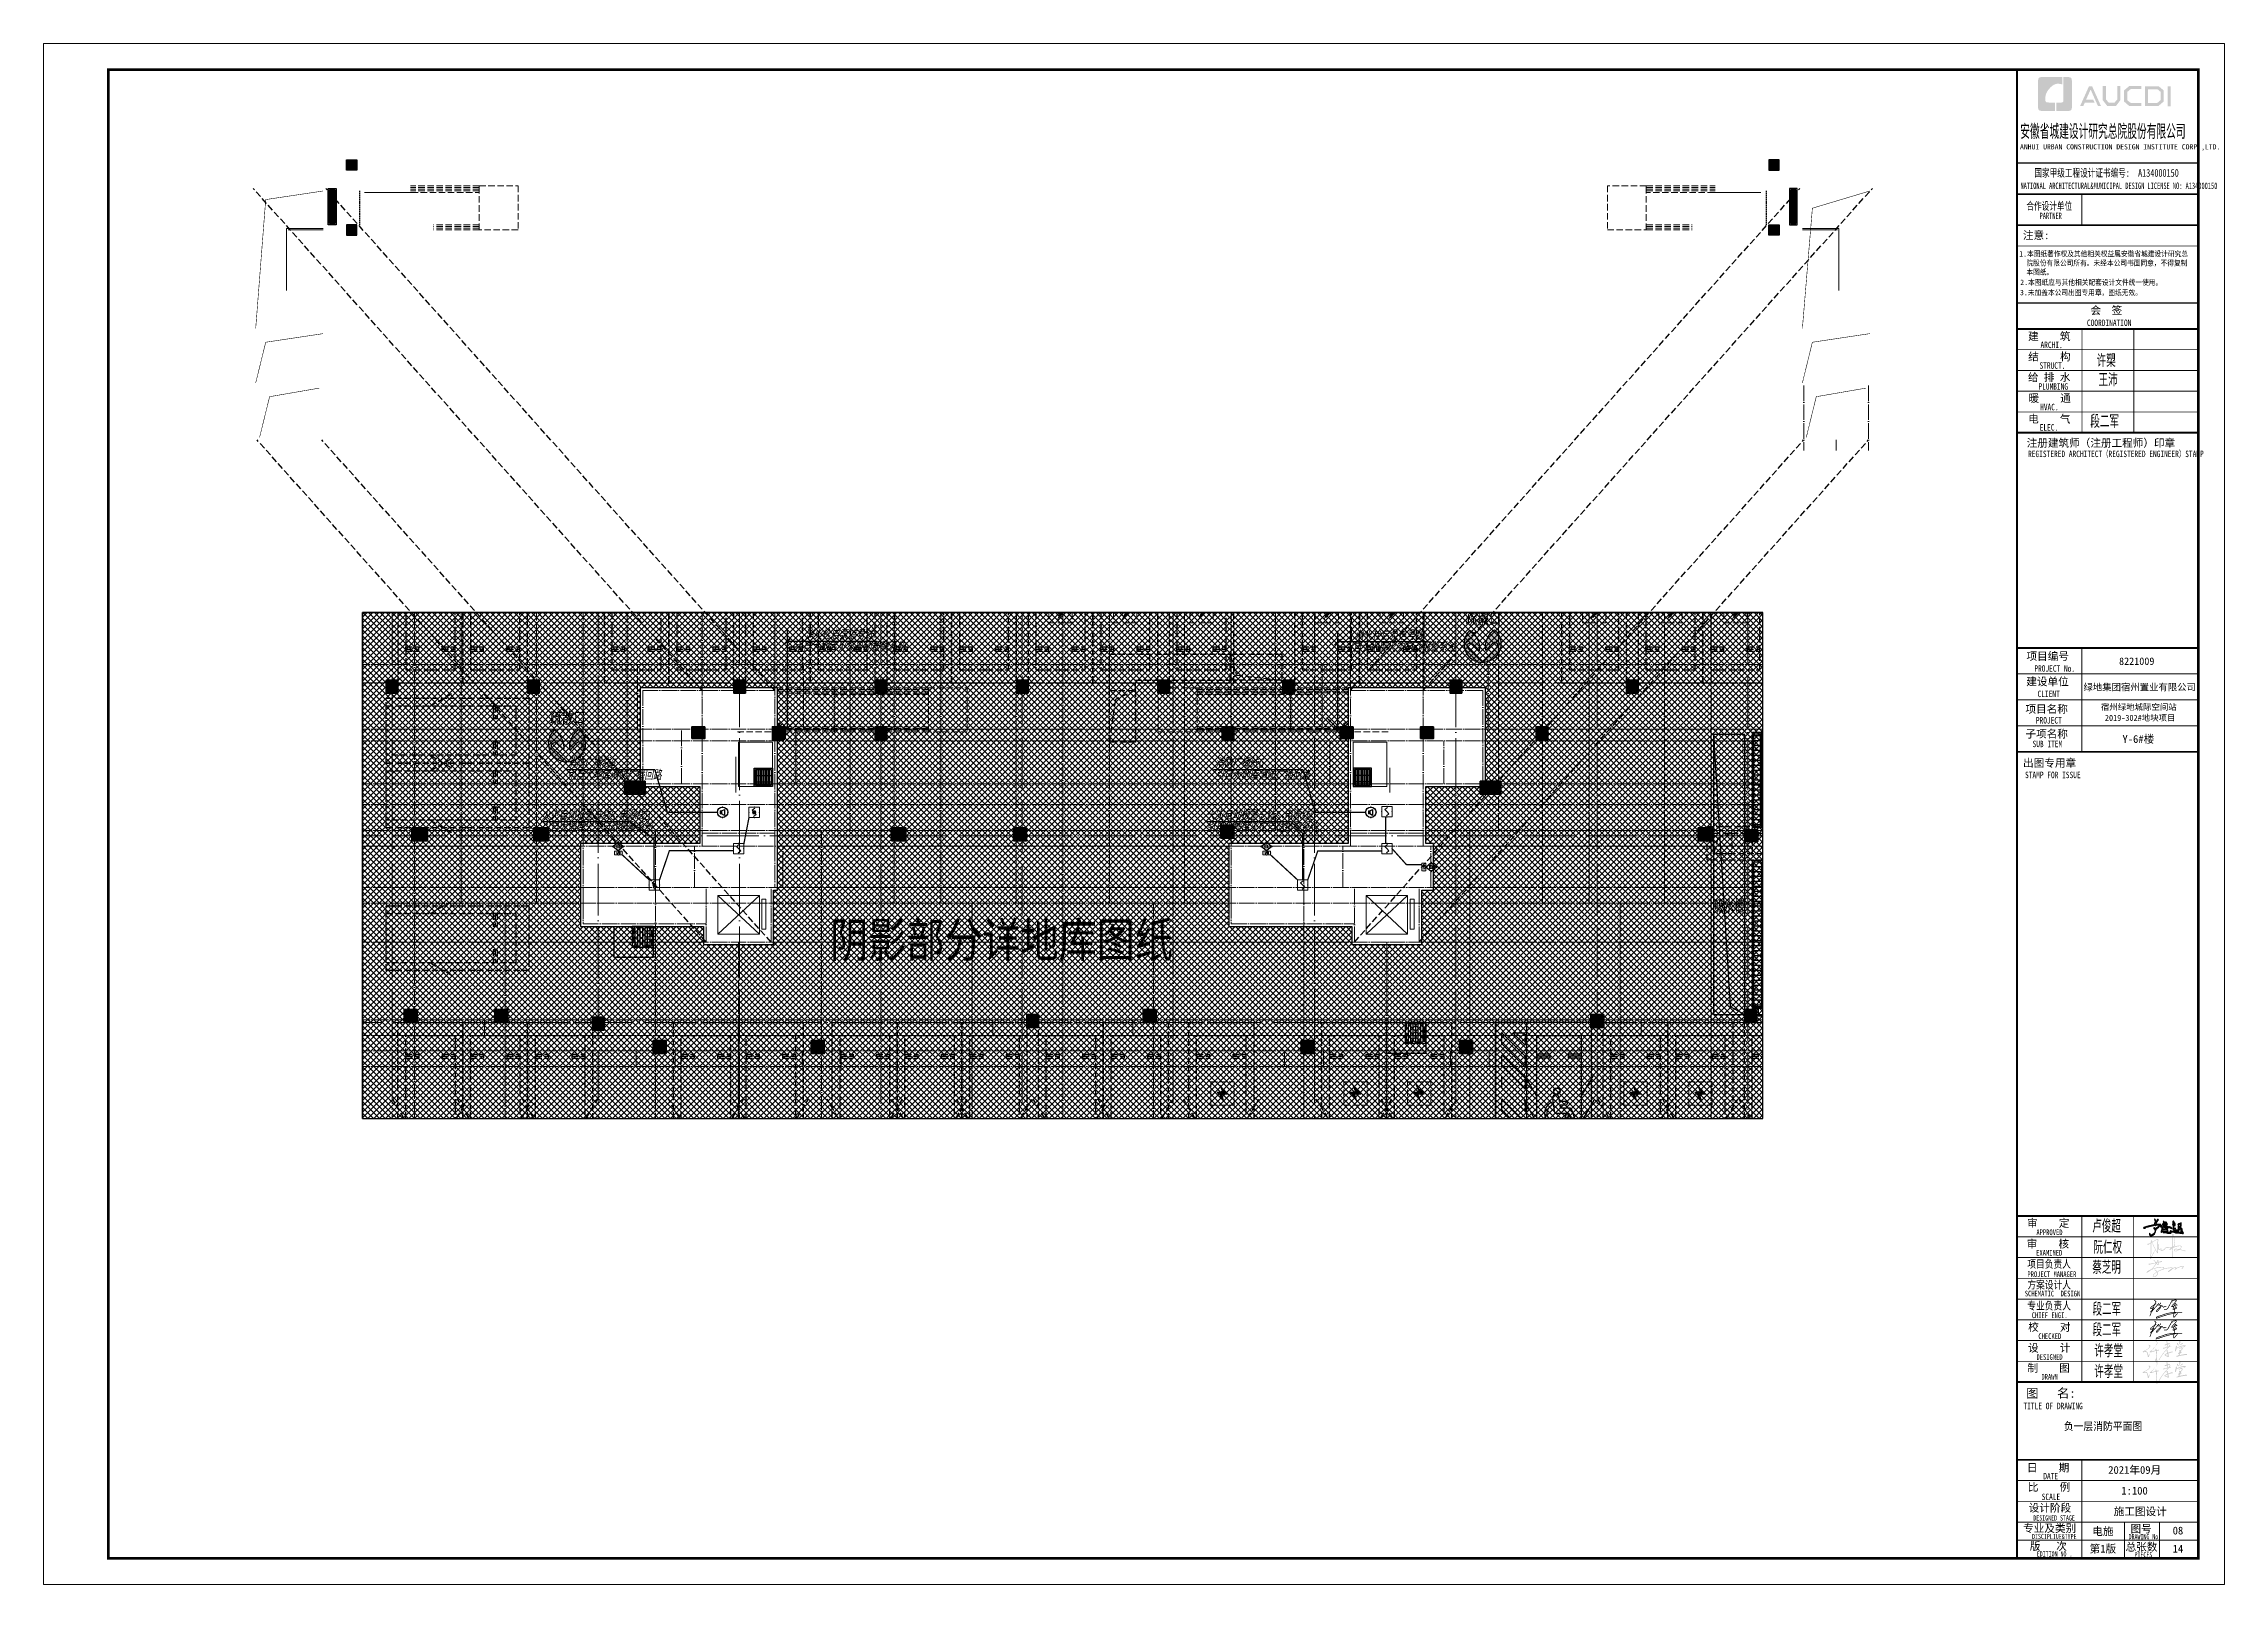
# Model space of a CAD drawing. Extents: x 2803505 to 5851001, y -1372902 to 24339.
# Drawn here: x 2833503 to 2917603, y -867454 to -808054 of the extents above; entities that cross this region are included whole.
import ezdxf
from ezdxf.enums import TextEntityAlignment as Align
from ezdxf.xclip import XClip

# ---------------------------------------------------------------- set-up
doc = ezdxf.new("R2010")
doc.units = 0
doc.header["$LTSCALE"] = 1000
doc.header["$MEASUREMENT"] = 0
doc.header["$XCLIPFRAME"] = 2
for name, pattern in [('#P_--_20B1_001_t3$0$DASH', [0.35, 0.25, -0.1]), ('5、6、7#楼参照$0$DASH', [0.35, 0.25, -0.1]), ('__DASH', [0.35, 0.25, -0.1]), ('DASH', [0.35, 0.25, -0.1]), ('DASHED', [0.75, 0.5, -0.25]), ('DOTE', [2.42, 2, -0.2, 0.02, -0.2]), ('HIDDEN', [0.375, 0.25, -0.125])]:
    doc.linetypes.add(name, pattern=pattern)
doc.layers.get('0').update_dxf_attribs({"linetype": 'CONTINUOUS'})
for name, color, linetype in [('!!电气', 1, 'CONTINUOUS'), ('!校对', 2, 'CONTINUOUS'), ('0-R-口部编号', 211, 'CONTINUOUS'), ('0-R-墙柱线', 255, 'CONTINUOUS'), ('0-R-风井', 2, 'CONTINUOUS'), ('0-R疏散口', 20, 'CONTINUOUS'), ('0-R防护单元标注', 2, 'CONTINUOUS'), ('0-R集水坑', 191, 'CONTINUOUS'), ('0-设备用房', 1, 'CONTINUOUS'), ('A-看线', 4, 'CONTINUOUS'), ('C-消防点位', 54, 'CONTINUOUS'), ('DIM-照明', 7, 'CONTINUOUS'), ('EQUIP-安防', 3, 'CONTINUOUS'), ('EQUIP-广播', 3, 'CONTINUOUS'), ('HS-A-停车位（标准）', 9, 'CONTINUOUS'), ('HS-A-停车场-无障碍', 85, 'CONTINUOUS'), ('HS-A-停车场-标线', 85, 'CONTINUOUS'), ('HS-A-填充图案', 9, 'CONTINUOUS'), ('HS-A-楼梯', 4, 'CONTINUOUS'), ('HS-A-留孔-顶板面', 3, 'DASH'), ('HS-A-说明文字', 7, 'CONTINUOUS'), ('LWIRE', 4, 'CONTINUOUS'), ('PUB_TITLE', 4, 'CONTINUOUS'), ('S-砼墙', 40, 'CONTINUOUS'), ('STAIR_楼电梯&坡道', 4, 'CONTINUOUS'), ('text', 7, 'CONTINUOUS'), ('VPIPE-雨水', 4, 'DASH'), ('WIRE-消防', 4, 'CONTINUOUS'), ('人防集水坑', 11, 'CONTINUOUS'), ('图签文字', 4, 'CONTINUOUS'), ('审核', 1, 'CONTINUOUS'), ('战时墙体', 30, 'DASH'), ('疏散口', 20, 'CONTINUOUS')]:
    doc.layers.add(name, color=color, linetype=linetype)
for name, color, linetype, lineweight in [('3.5方案汇报，与郭总、侯月琴确定户型_t8$0$STAIR', 2, 'CONTINUOUS', 18), ('AE-PARKING', 70, '5、6、7#楼参照$0$DASH', 13), ('DOTE', 19, 'DOTE', 9), ('EQUIP-消防', 3, 'CONTINUOUS', 20), ('PUB_HATCH', 8, 'CONTINUOUS', 9), ('PUB_TEXT', 7, 'CONTINUOUS', 20), ('STAIR', 252, 'CONTINUOUS', 20), ('S－GG公共尺寸标注', 3, 'CONTINUOUS', 18), ('S－GG公共标注', 7, 'CONTINUOUS', 25), ('WINDOW', 146, 'CONTINUOUS', 20), ('图则-建筑退让线', 1, 'DASHED', 0), ('图框', 147, 'CONTINUOUS', 20), ('图签', 147, 'CONTINUOUS', 18), ('填充', 251, 'CONTINUOUS', 5), ('平面-看线', 252, 'CONTINUOUS', 15), ('排水', 252, 'CONTINUOUS', 20), ('砼柱', 2, 'CONTINUOUS', 35)]:
    doc.layers.add(name, color=color, linetype=linetype, lineweight=lineweight)
doc.styles.add('-宋体', font='', dxfattribs={"width": 0.8})
doc.styles.add('_TCH_DIM', font='SIMPLEX', dxfattribs={"bigfont": 'GBCBIG'})
doc.styles.add('_TCH_SPACE', font='SIMPLEX', dxfattribs={"height": 5, "bigfont": 'GBCBIG'})
doc.styles.add('_TEL_DIM', font='SIMPLEX', dxfattribs={"width": 0.8, "height": 3.5, "bigfont": 'HZTXT'})
doc.styles.add('HT', font='simhei.ttf')
doc.styles.add('HZTXT', font='gbeitc.shx', dxfattribs={"width": 0.8, "height": 400, "bigfont": 'hztxt.shx'})
doc.styles.get("Standard").update_dxf_attribs({"font": 'gbenor.shx', "bigfont": 'gbcbig.shx'})
doc.styles.add('图框宋体', font='', dxfattribs={"width": 0.9})
doc.styles.add('宋体', font='', dxfattribs={"height": 4})
doc.styles.add('建筑图签-1', font='simhei.ttf', dxfattribs={"width": 0.7})
doc.styles.add('建筑图签-2', font='TXT.shx', dxfattribs={"width": 0.5, "bigfont": 'HZTXT.shx'})
doc.styles.add('黑体', font='simhei.ttf')
doc.styles.add('黑体_T3', font='simhei.ttf', dxfattribs={"width": 0.8})
doc.styles.get('-宋体').set_extended_font_data('SimSun')
doc.styles.get('图框宋体').set_extended_font_data('SimSun')
doc.styles.get('宋体').set_extended_font_data('SimSun')
pattern_1 = [(90, (278075.3, -731194.4), (-93.75, 6e-15), [225, -56.25, 9.375, -56.25])]
pattern_2 = [(45, (953418.07, -464688.25), (-112.253202, 112.253202), []), (135, (953418.07, -464688.25), (-112.253202, -112.253202), [])]

msp = doc.modelspace()

# ---------------------------------------------------------------- texts
at = {"layer": 'DIM-照明', "style": 'HZTXT', "width": 0.7}
for s, p in [('消火栓启泵信号线', (2862860.7, -831027.5)), ('消火栓启泵信号线', (2884075.4, -831048.1)), ('引自大地库火灾自动报警系统', (2862446, -831496.8)), ('引自大地库火灾自动报警系统', (2883660.7, -831517.3)), ('消防广播线G', (2853693.1, -835972.6)), ('消防广播线G', (2878693, -835972.5)), ('引自大地库消防广播回路', (2853692.3, -836441.9)), ('引自大地库消防广播回路', (2878692.3, -836441.7)), ('火灾自动报警总线S+电源线D', (2852704.6, -837980)), ('火灾自动报警总线S+电源线D', (2878352.2, -837979.8)), ('引自大地库火灾自动报警系统', (2852703.9, -838449.2)), ('引自大地库火灾自动报警系统', (2878351.5, -838449))]:
    msp.add_text(s, height=350, dxfattribs=at).set_placement(p)
at = {"layer": 'S－GG公共标注', "color": 2, "style": '图框宋体', "width": 0.9}
msp.add_text('负一层消防平面图', height=300, dxfattribs=at).set_placement((2911411.1, -861507.9))
at = {"layer": '图签文字', "color": 6, "style": '建筑图签-1'}
msp.add_text('08', height=300, dxfattribs=at).set_placement((2915608.5, -865528.8))

# ---------------------------------------------------------------- blocks, each defined once
blk = doc.blocks.new('$TelecSys$00000079')
for p, q in [((0.7, 0.7), (0, 0)), ((0.1, 0.1), (0.1, 0.1)), ((-0.1, -0.1), (-0.1, -0.1))]:
    blk.add_line(p, q)
at = {"const_width": 0.142}
blk.add_lwpolyline([(-0.07, 0, 1), (0.07, 0, 1)], format="xyb", close=True, dxfattribs=at)
blk.add_solid([(0.63, 0.77), (0.77, 0.63), (1.15, 1.15)])
at = {"width": 0.8, "flags": 9}
blk.add_attdef('A', (0, 0), '', height=0.00002, dxfattribs=at)
blk = doc.blocks.new('A$C1DD019F9')
at = {"layer": '疏散口'}
h = blk.add_hatch(color=256, dxfattribs=at)
edge = h.paths.add_edge_path()
edge.add_line((1658, 3316), (367, 2025))
edge.add_arc((563, 1830), 276, 135, 315.00005)
edge.add_line((758, 1634), (1381, 2258))
edge.add_arc((-487, 1990), 1888, -24.12321, 8.15743, ccw=False)
edge.add_arc((-487, 1990), 1888, 303.59616, 335.87679, ccw=False)
edge.add_arc((1658, 1658), 1658, 90, 228.41727, ccw=False)
h = blk.add_hatch(color=256, dxfattribs=at)
edge = h.paths.add_edge_path()
edge.add_line((1658, 3316), (2948, 2025))
edge.add_arc((2753, 1830), 276, -135.00005, 45, ccw=False)
edge.add_line((2558, 1634), (1934, 2258))
edge.add_arc((3803, 1990), 1888, 171.84257, 204.12321)
edge.add_arc((3803, 1990), 1888, 204.12321, 236.40384)
edge.add_arc((1658, 1658), 1658, 311.58273, 450)
for points in [[(1658, 3316), (367, 2025, 1.0000004), (758, 1634), (1381, 2258, -0.1417898), (1236, 1218, -0.1417897), (557, 417, -0.689965), (1658, 3316)], [(1658, 3316), (2948, 2025, -1.0000004), (2558, 1634), (1934, 2258, 0.1417898), (2080, 1218, 0.1417897), (2758, 417, 0.689965), (1658, 3316)]]:
    blk.add_lwpolyline(points, format="xyb", close=True, dxfattribs=at)
blk = doc.blocks.new('A$C25A378E3')
at = {"layer": 'HS-A-停车位（标准）', "linetype": 'DASH'}
for p, q in [((300, 4280), (800, 4280)), ((300, 4280), (300, 4120)), ((800, 4280), (800, 4120)), ((1700, 4280), (2200, 4280)), ((1700, 4280), (1700, 4120)), ((2200, 4280), (2200, 4120)), ((300, 4200), (800, 4200)), ((300, 4120), (800, 4120)), ((1700, 4200), (2200, 4200)), ((1700, 4120), (2200, 4120)), ((300, 1700), (-200, 2550)), ((2200, 1700), (2700, 2550))]:
    blk.add_line(p, q, dxfattribs=at)
for points in [[(0, 5500), (2500, 5500), (2500, 0), (0, 0)], [(300, 5000), (2200, 5000), (2200, 0), (300, 0)]]:
    blk.add_lwpolyline(points, close=True, dxfattribs=at)
blk = doc.blocks.new('充电车位')
at = {"layer": 'AE-PARKING', "linetype": 'ByBlock'}
h = blk.add_hatch(color=1, dxfattribs=at)
h.dxf.hatch_style = 1
h.paths.add_polyline_path([(-1007586, -1042638), (-1007474, -1042375), (-1007689, -1042375), (-1007425, -1042030), (-1007515, -1042282), (-1007279, -1042298)])
at = {"layer": 'AE-PARKING', "color": 1}
for p, q in [((-1007929, -1041873), (-1007029, -1041873)), ((-1007929, -1041873), (-1007929, -1042773)), ((-1007029, -1041873), (-1007029, -1042773)), ((-1007929, -1042773), (-1007029, -1042773))]:
    blk.add_line(p, q, dxfattribs=at)
at = {"layer": 'AE-PARKING', "color": 1, "linetype": 'ByBlock'}
for p, q in [((-1007425, -1042030), (-1007689, -1042375)), ((-1007689, -1042375), (-1007474, -1042375)), ((-1007279, -1042298), (-1007586, -1042638)), ((-1007586, -1042638), (-1007474, -1042375)), ((-1007425, -1042030), (-1007515, -1042282)), ((-1007515, -1042282), (-1007279, -1042298))]:
    blk.add_line(p, q, dxfattribs=at)
blk = doc.blocks.new('无障碍车位')
at = {"layer": 'HS-A-停车场-无障碍'}
for p, q in [((-2000, 3550), (-2500, 2700)), ((-300, 3550), (200, 2700)), ((-2000, 2550), (-2500, 1700)), ((-300, 2550), (200, 1700)), ((-2000, 1080), (-1500, 1080)), ((-2000, 920), (-2000, 1080)), ((-2000, 1000), (-1500, 1000)), ((-2000, 920), (-1500, 920)), ((-1500, 920), (-1500, 1080)), ((-800, 1080), (-300, 1080)), ((-800, 920), (-800, 1080)), ((-800, 1000), (-300, 1000)), ((-800, 920), (-300, 920)), ((-300, 920), (-300, 1080))]:
    blk.add_line(p, q, dxfattribs=at)
for points in [[(1300, -300), (1300, 5200), (-2400, 5200), (-2400, -300)], [(-300, 5200), (-300, 200), (-2000, 200), (-2000, 5200)], [(100, 5200), (1300, 5200), (1300, -300), (100, -300)]]:
    blk.add_lwpolyline(points, close=True, dxfattribs=at)
for points in [[(150, 4394), (150, 4800), (168, 4800), (1050, 3918), (1050, 3494), (150, 4394)], [(593, 4800), (1017, 4800), (1050, 4767), (1050, 4343), (593, 4800)], [(150, 3546), (150, 3970), (1050, 3070), (1050, 2646), (150, 3546)], [(150, 2697), (150, 3121), (1050, 2221), (1050, 1797), (150, 2697)], [(150, 1849), (150, 2273), (1050, 1373), (1050, 949), (150, 1849)], [(150, 1000), (150, 1424), (1050, 524), (1050, 100), (150, 1000)], [(150, 151), (150, 576), (626, 100), (201, 100), (150, 151)]]:
    blk.add_lwpolyline(points, dxfattribs=at)
for points in [[(-1646, 3073, 0.317699), (-1552, 3007), (-1207, 3007), (-1190, 2877), (-1412, 2877, 1), (-1412, 2747), (-1173, 2747), (-1154, 2602, 1), (-896, 2636), (-959, 3112, 0.376373), (-1058, 3199), (-1525, 3199), (-1658, 3574, 1), (-1805, 3522), (-1646, 3073)], [(-874, 2774, 1.763575), (-1517, 3239), (-1416, 3239, -1.6624), (-888, 2878), (-874, 2774)]]:
    blk.add_lwpolyline(points, format="xyb", dxfattribs=at)
blk.add_circle((-1068, 2349), 123, dxfattribs=at)
blk = doc.blocks.new('refert5')
at = {"layer": 'HS-A-填充图案', "linetype": 'ByBlock'}
h = blk.add_hatch(dxfattribs=at)
h.set_pattern_fill('ANSI31', color=256, scale=100, angle=45)
h.set_pattern_definition([(90, (1407317.6, -734466.87), (-158.75, 1e-14), [])])
h.paths.add_polyline_path([(888943, -555222), (888943, -554922), (886943, -554922), (886943, -555222)])
at = {"linetype": 'ByBlock'}
for points in [[(886743, -554722), (886743, -567622), (889143, -567622), (889143, -554722)], [(886743, -554722), (886943, -554722)], [(886943, -554722), (886943, -567422), (888943, -567422), (888943, -554722)], [(888943, -554722), (889143, -554722)]]:
    blk.add_lwpolyline(points, dxfattribs=at)
at = {"layer": 'HS-A-楼梯'}
for p, q in [((887493, -562222), (887493, -555422)), ((888393, -562222), (888393, -555422)), ((886943, -567422), (886943, -564222)), ((887493, -567422), (887493, -564222)), ((888393, -567422), (888393, -564222)), ((888943, -567422), (888943, -564222))]:
    blk.add_line(p, q, dxfattribs=at)
for points in [[(888943, -552722), (886943, -552722)], [(886943, -552722), (886943, -554722)], [(888943, -552722), (888943, -554722)], [(888943, -554722), (886943, -554722)], [(888943, -554922), (886943, -554922)], [(888943, -555222), (886943, -555222)], [(888943, -555422), (886943, -555422)], [(887493, -555822), (886943, -555822)], [(888943, -555822), (888393, -555822)], [(887493, -556222), (886943, -556222)], [(887493, -556622), (886943, -556622)], [(888943, -556222), (888393, -556222)], [(888943, -556622), (888393, -556622)], [(887493, -557022), (886943, -557022)], [(887493, -557422), (886943, -557422)], [(888943, -557022), (888393, -557022)], [(888943, -557422), (888393, -557422)], [(887493, -557822), (886943, -557822)], [(887493, -558222), (886943, -558222)], [(888943, -557822), (888393, -557822)], [(888943, -558222), (888393, -558222)], [(887493, -558622), (886943, -558622)], [(887493, -559022), (886943, -559022)], [(888943, -558622), (888393, -558622)], [(888943, -559022), (888393, -559022)], [(887493, -559422), (886943, -559422)], [(887493, -559822), (886943, -559822)], [(888943, -559422), (888393, -559422)], [(888943, -559822), (888393, -559822)], [(887493, -560222), (886943, -560222)], [(887493, -560622), (886943, -560622)], [(888943, -560222), (888393, -560222)], [(888943, -560622), (888393, -560622)], [(887493, -561022), (886943, -561022)], [(887493, -561422), (886943, -561422)], [(888943, -561022), (888393, -561022)], [(888943, -561422), (888393, -561422)], [(887493, -561822), (886943, -561822)], [(887493, -562222), (888393, -562222)], [(888393, -562222), (887493, -562222)], [(888943, -561822), (888393, -561822)], [(888943, -564222), (886943, -564222)], [(887493, -564622), (886943, -564622)], [(887493, -565022), (886943, -565022)], [(888943, -564622), (888393, -564622)], [(888943, -565022), (888393, -565022)], [(887493, -565422), (886943, -565422)], [(887493, -565822), (886943, -565822)], [(888943, -565422), (888393, -565422)], [(888943, -565822), (888393, -565822)], [(887493, -566222), (886943, -566222)], [(887493, -566622), (886943, -566622)], [(888943, -566222), (888393, -566222)], [(888943, -566622), (888393, -566622)], [(887493, -567022), (886943, -567022)], [(887493, -567422), (886943, -567422)], [(887493, -567422), (886943, -567422)], [(888943, -567022), (888393, -567022)], [(888943, -567422), (888393, -567422)], [(888943, -567422), (888393, -567422)]]:
    blk.add_lwpolyline(points, dxfattribs=at)
at = {"layer": 'STAIR_楼电梯&坡道', "color": 8, "linetype": 'DASH'}
for p, q in [((886943, -561822), (886943, -554722)), ((888943, -561822), (888943, -554722))]:
    blk.add_line(p, q, dxfattribs=at)
at = {"layer": 'STAIR_楼电梯&坡道', "linetype": 'ByBlock'}
for points in [[(886809, -554722), (886809, -567556), (889077, -567556), (889077, -554722)], [(886877, -554722), (886877, -567488), (889009, -567488), (889009, -554722)]]:
    blk.add_lwpolyline(points, dxfattribs=at)
blk = doc.blocks.new('TIY8O')
at = {"layer": '0-R集水坑', "linetype": 'DASH'}
h = blk.add_hatch(dxfattribs=at)
h.set_pattern_fill('LINE', color=191, scale=100, angle=-90, style=0)
h.set_pattern_definition([(270, (-235326.66, -492619.82), (95.25, -8e-14), [])])
h.paths.add_polyline_path([(251193, 63603), (251193, 62903), (250493, 62903), (250493, 63603)])
at = {"layer": '0-R集水坑', "color": 191, "elevation": 0}
for points in [[(250443, 62453), (251943, 62453), (251943, 63653), (250443, 63653)], [(251243, 63653), (251243, 62853), (250443, 62853), (250443, 63653)]]:
    blk.add_lwpolyline(points, close=True, dxfattribs=at)
at = {"layer": '0-R集水坑', "color": 191, "linetype": 'DASH', "elevation": 0}
blk.add_lwpolyline([(251193, 63603), (251193, 62903), (250493, 62903), (250493, 63603)], close=True, dxfattribs=at)
blk = doc.blocks.new('DRFEGRTHKJ')
at = {"layer": '0-R集水坑', "linetype": 'DASH'}
h = blk.add_hatch(dxfattribs=at)
h.set_pattern_fill('LINE', color=191, scale=100, angle=-90, style=0)
h.set_pattern_definition([(270, (-398494.53, -492120.04), (95.25, -8e-14), [])])
h.paths.add_polyline_path([(88025, 64102), (88025, 63402), (87325, 63402), (87325, 64102)])
at = {"layer": '0-R集水坑', "color": 191, "elevation": 0}
for points in [[(87275, 62652), (89275, 62652), (89275, 64152), (87275, 64152)], [(88075, 64152), (88075, 63352), (87275, 63352), (87275, 64152)], [(88025, 64102), (88025, 63402), (87325, 63402), (87325, 64102)]]:
    blk.add_lwpolyline(points, close=True, dxfattribs=at)
blk = doc.blocks.new('RDEGRTHJ')
at = {"layer": '0-R集水坑', "linetype": 'DASH'}
h = blk.add_hatch(dxfattribs=at)
h.set_pattern_fill('LINE', color=191, scale=100, angle=-90, style=0)
h.set_pattern_definition([(270, (-341783.03, -492619.82), (95.25, -8e-14), [])])
h.paths.add_polyline_path([(144736, 63603), (144736, 62903), (144036, 62903), (144036, 63603)])
at = {"layer": '0-R集水坑', "color": 191, "elevation": 0}
for points in [[(143986, 62453), (145986, 62453), (145986, 63653), (143986, 63653)], [(144786, 63653), (144786, 62853), (143986, 62853), (143986, 63653)]]:
    blk.add_lwpolyline(points, close=True, dxfattribs=at)
at = {"layer": '0-R集水坑', "color": 191, "linetype": 'DASH', "elevation": 0}
blk.add_lwpolyline([(144736, 63603), (144736, 62903), (144036, 62903), (144036, 63603)], close=True, dxfattribs=at)
blk = doc.blocks.new('YUKIUIO')
at = {"layer": '0-R集水坑', "linetype": 'DASH'}
h = blk.add_hatch(dxfattribs=at)
h.set_pattern_fill('LINE', color=191, scale=100, angle=-90, style=0)
h.set_pattern_definition([(270, (-288154.16, -492619.82), (95.25, -8e-14), [])])
h.paths.add_polyline_path([(198365, 63603), (198365, 62903), (197665, 62903), (197665, 63603)])
at = {"layer": '0-R集水坑', "color": 191, "elevation": 0}
for points in [[(197615, 62153), (199415, 62153), (199415, 63653), (197615, 63653)], [(198415, 63653), (198415, 62853), (197615, 62853), (197615, 63653)]]:
    blk.add_lwpolyline(points, close=True, dxfattribs=at)
at = {"layer": '0-R集水坑', "color": 191, "linetype": 'DASH', "elevation": 0}
blk.add_lwpolyline([(198365, 63603), (198365, 62903), (197665, 62903), (197665, 63603)], close=True, dxfattribs=at)
blk = doc.blocks.new('7YI78O')
at = {"layer": '0-R集水坑', "linetype": 'DASH'}
h = blk.add_hatch(dxfattribs=at)
h.set_pattern_fill('LINE', color=191, scale=100, angle=-90, style=0)
h.set_pattern_definition([(90, (-2549147.81, 2405022.93), (95.25, 8e-14), [])])
h.paths.add_polyline_path([(364084, 62004), (364784, 62004), (364784, 62704), (364084, 62704)])
at = {"layer": '0-R集水坑', "color": 191}
for points in [[(363934, 61854), (364934, 61854), (364934, 62854), (363934, 62854)], [(364084, 62004), (364784, 62004), (364784, 62704), (364084, 62704)]]:
    blk.add_lwpolyline(points, close=True, dxfattribs=at)
blk = doc.blocks.new('TYUIYOIUO')
at = {"layer": '0-R-风井', "linetype": '__DASH'}
for p, q in [((-286145, 813814), (-286145, 812814)), ((-285145, 813814), (-286145, 813814)), ((-285145, 813814), (-286145, 813814)), ((-285145, 812814), (-285145, 813814)), ((-240770, 813814), (-240770, 812814)), ((-239770, 813814), (-240770, 813814)), ((-239770, 813814), (-240770, 813814)), ((-239770, 812814), (-239770, 813814)), ((-286145, 812814), (-285145, 812814)), ((-285145, 812814), (-286145, 812814)), ((-240770, 812814), (-239770, 812814)), ((-239770, 812814), (-240770, 812814)), ((-264159, 798517), (-264159, 799917)), ((-264159, 799917), (-259508, 799917)), ((-259508, 798917), (-259508, 799917)), ((-259508, 799917), (-257508, 799917)), ((-257508, 799917), (-257508, 798917)), ((-257508, 799917), (-257508, 798917)), ((-264159, 798517), (-263159, 798517)), ((-264159, 796517), (-264159, 798517)), ((-263159, 798517), (-263159, 798917)), ((-263159, 798917), (-259508, 798917)), ((-263159, 798517), (-263158, 796517)), ((-257508, 798917), (-259508, 798917)), ((-263158, 796517), (-264159, 796517)), ((-263158, 796517), (-264159, 796517)), ((-221495, 794767), (-221495, 793267)), ((-220495, 794767), (-221495, 794767)), ((-220495, 794767), (-212860, 794767)), ((-220495, 793267), (-220495, 794767)), ((-212860, 794767), (-212860, 792967)), ((-299458, 794016), (-297258, 794017)), ((-299458, 793017), (-299458, 794016)), ((-297258, 794017), (-297258, 793017)), ((-298658, 793017), (-298658, 793217)), ((-298658, 793217), (-298058, 793217)), ((-298058, 793217), (-298058, 793017)), ((-241109, 793267), (-238409, 793267)), ((-241109, 791967), (-241109, 793267)), ((-238409, 793267), (-238409, 791967)), ((-221495, 793267), (-220495, 793267)), ((-220495, 793267), (-221495, 793267)), ((-220495, 793267), (-213860, 793267)), ((-213860, 793267), (-213860, 792967)), ((-299458, 793017), (-298658, 793017)), ((-299458, 791017), (-299458, 793017)), ((-298658, 793017), (-298658, 791017)), ((-298058, 793017), (-297258, 793017)), ((-298058, 791017), (-298058, 793017)), ((-297258, 793017), (-297258, 791017)), ((-240859, 793017), (-240159, 793017)), ((-240859, 792217), (-240859, 793017)), ((-240859, 793017), (-238659, 793017)), ((-240859, 792217), (-240859, 793017)), ((-240159, 793017), (-240159, 792217)), ((-239359, 793017), (-238659, 793017)), ((-239359, 792217), (-239359, 793017)), ((-238659, 793017), (-238659, 792217)), ((-238659, 793017), (-238659, 792217)), ((-213860, 792967), (-213860, 791467)), ((-212860, 792967), (-213860, 792967)), ((-212860, 791467), (-212860, 792967)), ((-238409, 791967), (-241109, 791967)), ((-240159, 792217), (-240859, 792217)), ((-240159, 792217), (-240859, 792217)), ((-238659, 792217), (-240859, 792217)), ((-238659, 792217), (-239359, 792217)), ((-238659, 792217), (-239359, 792217)), ((-213860, 791467), (-212860, 791467)), ((-212860, 791467), (-213860, 791467)), ((-298658, 791017), (-299458, 791017)), ((-298658, 791017), (-299458, 791017)), ((-297258, 791017), (-298058, 791017)), ((-297258, 791017), (-298058, 791017)), ((-155660, 788865), (-156660, 788865)), ((-156660, 788865), (-156660, 787365)), ((-156660, 788865), (-155660, 788865)), ((-155660, 787365), (-155660, 788865)), ((-156660, 787365), (-155660, 787365)), ((-156660, 784717), (-156660, 787365)), ((-155660, 787365), (-155660, 785717)), ((-155660, 785717), (-155360, 785717)), ((-153910, 785717), (-155410, 785717)), ((-155410, 785717), (-155410, 784717)), ((-155410, 784717), (-155410, 785717)), ((-153910, 784717), (-153910, 785717)), ((-155360, 784717), (-156660, 784717)), ((-155410, 784717), (-153910, 784717)), ((-329095, 782017), (-327896, 782017)), ((-329095, 781217), (-329095, 782017)), ((-327896, 782017), (-326896, 782000)), ((-327896, 782017), (-327895, 781217)), ((-326896, 782000), (-326896, 774464)), ((-327895, 781217), (-329095, 781217)), ((-327895, 781217), (-327696, 781201)), ((-327696, 781201), (-327696, 774464)), ((-327695, 774464), (-327696, 775664)), ((-327696, 775664), (-326896, 775664)), ((-327696, 775664), (-326896, 775664)), ((-326896, 775664), (-326896, 774464)), ((-261546, 775464), (-261546, 774464)), ((-260546, 775464), (-261546, 775464)), ((-260546, 775464), (-261546, 775464)), ((-260546, 774464), (-260546, 775464)), ((-326896, 774464), (-327695, 774464)), ((-261546, 774464), (-260546, 774464)), ((-260546, 774464), (-261546, 774464)), ((-343895, 770614), (-343095, 770614)), ((-343895, 769414), (-343895, 770614)), ((-343095, 770614), (-343095, 769414)), ((-343895, 769414), (-343895, 763614)), ((-343095, 769414), (-343895, 769414)), ((-343095, 769414), (-343895, 769414)), ((-343095, 769414), (-343095, 764814)), ((-216020, 768964), (-216020, 767964)), ((-215020, 768964), (-216020, 768964)), ((-215020, 768964), (-216020, 768964)), ((-215020, 767964), (-215020, 768964)), ((-216020, 767964), (-215020, 767964)), ((-215020, 767964), (-216020, 767964)), ((-343095, 764814), (-339558, 764814)), ((-339558, 764814), (-338758, 764814)), ((-339558, 763614), (-339558, 764814)), ((-338758, 764814), (-338758, 763614)), ((-343895, 763614), (-339558, 763614)), ((-338758, 763614), (-339558, 763614)), ((-338758, 763614), (-339558, 763614)), ((-177645, 753857), (-177645, 752657)), ((-176845, 753857), (-177645, 753857)), ((-176845, 752657), (-176845, 753857)), ((-253260, 752014), (-252260, 752014)), ((-253260, 750014), (-253260, 752014)), ((-252260, 752014), (-252260, 750014)), ((-177645, 752657), (-176845, 752657)), ((-176845, 752657), (-177645, 752657)), ((-177645, 752657), (-177645, 751068)), ((-176845, 752657), (-176845, 752268)), ((-176845, 752268), (-172262, 752268)), ((-172262, 752268), (-172262, 751068)), ((-171462, 752268), (-172262, 752268)), ((-171462, 751068), (-171462, 752268)), ((-177645, 751068), (-172262, 751068)), ((-172262, 751068), (-171462, 751068)), ((-171462, 751068), (-172262, 751068)), ((-329259, 748268), (-329259, 750268)), ((-329259, 750268), (-328259, 750268)), ((-329259, 750268), (-328259, 750268)), ((-328259, 750268), (-328259, 748268)), ((-252260, 750014), (-253260, 750014)), ((-252260, 750014), (-253260, 750014)), ((-328259, 748268), (-329259, 748268))]:
    blk.add_line(p, q, dxfattribs=at)
for points in [[(-286145, 813814), (-285372, 813654), (-285145, 812814)], [(-239770, 813814), (-240534, 813631), (-240770, 812814)], [(-259508, 799917), (-259258, 799106), (-257508, 798917)], [(-263159, 798517), (-263927, 798171), (-264159, 796517)], [(-221495, 794767), (-220612, 794502), (-220495, 793267)], [(-298658, 793017), (-299218, 792825), (-299458, 791017)], [(-297258, 793017), (-297818, 792825), (-298058, 791017)], [(-240159, 793017), (-240690, 792821), (-240859, 792217)], [(-239359, 793017), (-238812, 792874), (-238659, 792217)], [(-212860, 792967), (-213625, 792789), (-213860, 791467)], [(-156660, 788865), (-155903, 788607), (-155660, 787365)], [(-155410, 785714), (-155139, 784938), (-153910, 784717)], [(-329095, 782017), (-328926, 781318), (-327895, 781217)], [(-326896, 775664), (-327095, 774616), (-327695, 774464)], [(-260546, 775464), (-261317, 775250), (-261546, 774464)], [(-343895, 770614), (-343288, 770401), (-343095, 769414)], [(-215021, 768964), (-215736, 768763), (-216020, 767964)], [(-338758, 764814), (-338973, 763785), (-339558, 763614)], [(-176845, 753857), (-177354, 753615), (-177645, 752657)], [(-252260, 752014), (-252985, 751759), (-253260, 750014)], [(-171462, 752268), (-172010, 752096), (-172262, 751068)], [(-329259, 750268), (-328442, 749907), (-328259, 748268)]]:
    blk.add_lwpolyline(points, dxfattribs=at)
at = {"layer": 'HS-A-留孔-顶板面'}
blk.add_line((-329095, 781217), (-329095, 782017), dxfattribs=at)
blk = doc.blocks.new('FSFSFASFSFESFSEF')
at = {"layer": '人防集水坑', "ltscale": 0.8}
h = blk.add_hatch(dxfattribs=at)
h.set_pattern_fill('GRATE', color=256, scale=75, style=0)
h.set_pattern_definition([(270, (-806039.36, 23438904.08), (59.53125, -2e-14), []), (360, (-806039.36, 23438904.08), (9e-14, 238.125), [])])
h.paths.add_polyline_path([(286467, 761316), (287067, 761316), (287067, 760716), (286467, 760716)])
at = {"layer": '人防集水坑'}
for points in [[(287117, 760666), (286417, 760666), (286417, 761366), (287117, 761366)], [(287067, 760716), (286467, 760716), (286467, 761316), (287067, 761316)]]:
    blk.add_lwpolyline(points, close=True, dxfattribs=at)
at = {"layer": '排水'}
blk.add_lwpolyline([(285817, 760666), (287117, 760666), (287117, 762366), (285817, 762366)], close=True, dxfattribs=at)
blk = doc.blocks.new('DFBFBFBGF')
at = {"layer": 'STAIR', "color": 252, "linetype": '#P_--_20B1_001_t3$0$DASH'}
for p, q in [((293136, 754230), (287317, 754230)), ((293136, 754160), (287317, 754160)), ((293136, 754100), (287317, 754100)), ((293136, 754030), (287317, 754030)), ((288716, 753970), (293136, 753970)), ((293136, 754030), (293136, 754230)), ((293136, 752730), (287317, 752730)), ((293136, 752530), (293136, 752730)), ((293136, 752660), (287317, 752660)), ((293136, 752600), (287317, 752600)), ((293136, 752530), (287317, 752530))]:
    blk.add_line(p, q, dxfattribs=at)
blk.add_lwpolyline([(293136, 754230), (294636, 754230), (294636, 752530), (293136, 752530)], close=True, dxfattribs=at)
at = {"layer": '审核', "color": 252, "linetype": 'HIDDEN', "ltscale": 0.2}
blk.add_line((289519, 752530), (289519, 754230), dxfattribs=at)
blk = doc.blocks.new('A$C7AB33341')
at = {"layer": 'DOTE', "linetype": 'DOTE', "ltscale": 0.3}
for p, q in [((-4700, 9100), (-7500, 9100)), ((-10000, 7600), (-10000, 5500)), ((-4700, 3600), (-7500, 3600)), ((-100, 900), (-100, 100)), ((-100, 100), (-4850, 100))]:
    blk.add_line(p, q, dxfattribs=at)
blk = doc.blocks.new('louti')
at = {"layer": 'STAIR'}
blk.add_lwpolyline([(646063, 712425), (647363, 712425), (647363, 713725), (646063, 713725)], close=True, dxfattribs=at)
blk = doc.blocks.new('A$C24B36177')
for points in [[(-152375, 0), (-152825, 0), (-152825, -500), (-152375, -500)], [(-146925, 0), (-147375, 0), (-147375, -500), (-146925, -500)], [(-141475, 0), (-141925, 0), (-141925, -500), (-141475, -500)], [(-136025, 0), (-136475, 0), (-136475, -500), (-136025, -500)], [(-130575, 0), (-131025, 0), (-131025, -500), (-130575, -500)], [(-125125, 0), (-125575, 0), (-125575, -500), (-125125, -500)], [(-119675, 0), (-120125, 0), (-120125, -500), (-119675, -500)], [(-113925, 0), (-114375, 0), (-114375, -500), (-113925, -500)], [(-108175, 0), (-108625, 0), (-108625, -500), (-108175, -500)], [(-100225, 0), (-100675, 0), (-100675, -500), (-100225, -500)], [(-94775, 0), (-95225, 0), (-95225, -500), (-94775, -500)], [(-89325, 0), (-89775, 0), (-89775, -500), (-89325, -500)], [(-83500, 0), (-83950, 0), (-83950, -500), (-83500, -500)], [(-78050, 0), (-78500, 0), (-78500, -500), (-78050, -500)], [(-72600, 0), (-73050, 0), (-73050, -500), (-72600, -500)], [(-66800, 0), (-67250, 0), (-67250, -500), (-66800, -500)], [(-61350, 0), (-61800, 0), (-61800, -500), (-61350, -500)], [(-55900, 0), (-56350, 0), (-56350, -500), (-55900, -500)], [(-50450, 0), (-50900, 0), (-50900, -500), (-50450, -500)], [(-45000, 0), (-45450, 0), (-45450, -500), (-45000, -500)], [(-39550, 0), (-40000, 0), (-40000, -500), (-39550, -500)], [(-34100, 0), (-34550, 0), (-34550, -500), (-34100, -500)], [(-29175, 0), (-29675, 0), (-29675, -500), (-29175, -500)], [(-23200, 0), (-23650, 0), (-23650, -500), (-23200, -500)], [(-17750, 0), (-18200, 0), (-18200, -500), (-17750, -500)], [(-12300, 0), (-12750, 0), (-12750, -500), (-12300, -500)], [(-6850, 0), (-7300, 0), (-7300, -500), (-6850, -500)], [(0, 0), (-450, 0), (-450, -500), (0, -500)], [(-29175, -1800), (-29675, -1800), (-29675, -2300), (-29175, -2300)], [(-157975, -3871), (-158425, -3871), (-158425, -4371), (-157975, -4371)], [(-152375, -5050), (-152825, -5050), (-152825, -5550), (-152375, -5550)], [(-146925, -5050), (-147375, -5050), (-147375, -5550), (-146925, -5550)], [(-141475, -5050), (-141925, -5050), (-141925, -5550), (-141475, -5550)], [(-136025, -5050), (-136475, -5050), (-136475, -5550), (-136025, -5550)], [(-130575, -5050), (-131025, -5050), (-131025, -5550), (-130575, -5550)], [(-125125, -5050), (-125575, -5050), (-125575, -5550), (-125125, -5550)], [(-119675, -5050), (-120125, -5050), (-120125, -5550), (-119675, -5550)], [(-113925, -5050), (-114375, -5050), (-114375, -5550), (-113925, -5550)], [(-108175, -5050), (-108625, -5050), (-108625, -5550), (-108175, -5550)], [(-100225, -5050), (-100675, -5050), (-100675, -5550), (-100225, -5550)], [(-94775, -5050), (-95225, -5050), (-95225, -5550), (-94775, -5550)], [(-89325, -5050), (-89775, -5050), (-89775, -5550), (-89325, -5550)], [(-83500, -5050), (-83950, -5050), (-83950, -5550), (-83500, -5550)], [(-78050, -5050), (-78500, -5050), (-78500, -5550), (-78050, -5550)], [(-72600, -5050), (-73050, -5050), (-73050, -5550), (-72600, -5550)], [(-66800, -5050), (-67250, -5050), (-67250, -5550), (-66800, -5550)], [(-61350, -5050), (-61800, -5050), (-61800, -5550), (-61350, -5550)], [(-55900, -5050), (-56350, -5050), (-56350, -5550), (-55900, -5550)], [(-50450, -5050), (-50900, -5050), (-50900, -5550), (-50450, -5550)], [(-45000, -5050), (-45450, -5050), (-45450, -5550), (-45000, -5550)], [(-39550, -5050), (-40000, -5050), (-40000, -5550), (-39550, -5550)], [(-34100, -5050), (-34550, -5050), (-34550, -5550), (-34100, -5550)], [(-28975, -5050), (-29425, -5050), (-29425, -5550), (-28975, -5550)], [(-23200, -5050), (-23650, -5050), (-23650, -5550), (-23200, -5550)], [(-17750, -5050), (-18200, -5050), (-18200, -5550), (-17750, -5550)], [(-12300, -5050), (-12750, -5050), (-12750, -5550), (-12300, -5550)], [(-6850, -5050), (-7300, -5050), (-7300, -5550), (-6850, -5550)], [(50, -5050), (-450, -5050), (-450, -6000), (50, -6000)], [(-158838, -11141), (-159288, -11141), (-159288, -11641), (-158838, -11641)], [(-152375, -11550), (-152825, -11550), (-152825, -12050), (-152375, -12050)], [(-146925, -11550), (-147375, -11550), (-147375, -12050), (-146925, -12050)], [(-141475, -11550), (-141925, -11550), (-141925, -12050), (-141475, -12050)], [(-136025, -11550), (-136475, -11550), (-136475, -12050), (-136025, -12050)], [(-130575, -11550), (-131025, -11550), (-131025, -12050), (-130575, -12050)], [(-125125, -11550), (-125575, -11550), (-125575, -12050), (-125125, -12050)], [(-119675, -11550), (-120125, -11550), (-120125, -12050), (-119675, -12050)], [(-113625, -11550), (-114075, -11550), (-114075, -12050), (-113625, -12050)], [(-108175, -11550), (-108625, -11550), (-108625, -12050), (-108175, -12050)], [(-100225, -11550), (-100675, -11550), (-100675, -12050), (-100225, -12050)], [(-94775, -11550), (-95225, -11550), (-95225, -12050), (-94775, -12050)], [(-89325, -11550), (-89775, -11550), (-89775, -12050), (-89325, -12050)], [(-83875, -11550), (-84325, -11550), (-84325, -12050), (-83875, -12050)], [(-79050, -11550), (-79500, -11550), (-79500, -12050), (-79050, -12050)], [(-72600, -11550), (-73050, -11550), (-73050, -12050), (-72600, -12050)], [(-65800, -11550), (-66250, -11550), (-66250, -12050), (-65800, -12050)], [(-60350, -11550), (-60800, -11550), (-60800, -12050), (-60350, -12050)], [(-54900, -11550), (-55350, -11550), (-55350, -12050), (-54900, -12050)], [(-49450, -11550), (-49900, -11550), (-49900, -12050), (-49450, -12050)], [(-44000, -11550), (-44450, -11550), (-44450, -12050), (-44000, -12050)], [(-38550, -11550), (-39000, -11550), (-39000, -12050), (-38550, -12050)], [(-33100, -11550), (-33550, -11550), (-33550, -12050), (-33100, -12050)], [(-28975, -11550), (-29425, -11550), (-29425, -12050), (-28975, -12050)], [(-23200, -11550), (-23650, -11550), (-23650, -12050), (-23200, -12050)], [(-17750, -11550), (-18200, -11550), (-18200, -12050), (-17750, -12050)], [(-12300, -11550), (-12750, -11550), (-12750, -12050), (-12300, -12050)], [(-6850, -11550), (-7300, -11550), (-7300, -12050), (-6850, -12050)], [(50, -11450), (-450, -11450), (-450, -12150), (50, -12150)], [(4960, -11300), (4510, -11300), (4510, -11800), (4960, -11800)], [(-155888, -16747), (-156388, -16747), (-156388, -17197), (-155888, -17197)], [(-152375, -16697), (-152825, -16697), (-152825, -17197), (-152375, -17197)], [(-146925, -16697), (-147375, -16697), (-147375, -17197), (-146925, -17197)], [(-141475, -16697), (-141925, -16697), (-141925, -17197), (-141475, -17197)], [(-136025, -16697), (-136475, -16697), (-136475, -17197), (-136025, -17197)], [(-125125, -16697), (-125575, -16697), (-125575, -17197), (-125125, -17197)], [(-119675, -16697), (-120125, -16697), (-120125, -17197), (-119675, -17197)], [(-113625, -16697), (-114075, -16697), (-114075, -17197), (-113625, -17197)], [(-108175, -16697), (-108625, -16697), (-108625, -17197), (-108175, -17197)], [(-100225, -16697), (-100675, -16697), (-100675, -17197), (-100225, -17197)], [(-94775, -16697), (-95225, -16697), (-95225, -17197), (-94775, -17197)], [(-89325, -16697), (-89775, -16697), (-89775, -17197), (-89325, -17197)], [(-83875, -16697), (-84325, -16697), (-84325, -17197), (-83875, -17197)], [(-79050, -16697), (-79500, -16697), (-79500, -17197), (-79050, -17197)], [(-72600, -16697), (-73050, -16697), (-73050, -17197), (-72600, -17197)], [(-65800, -16697), (-66250, -16697), (-66250, -17197), (-65800, -17197)], [(-60350, -16697), (-60800, -16697), (-60800, -17197), (-60350, -17197)], [(-54900, -16697), (-55350, -16697), (-55350, -17197), (-54900, -17197)], [(-49450, -16697), (-49900, -16697), (-49900, -17197), (-49450, -17197)], [(-44000, -16697), (-44450, -16697), (-44450, -17197), (-44000, -17197)], [(-38550, -16697), (-39000, -16697), (-39000, -17197), (-38550, -17197)], [(-33100, -16697), (-33550, -16697), (-33550, -17197), (-33100, -17197)], [(-28065, -16697), (-28515, -16697), (-28515, -17197), (-28065, -17197)], [(-23200, -16747), (-23650, -16747), (-23650, -17247), (-23200, -17247)], [(-19390, -16747), (-19840, -16747), (-19840, -17247), (-19390, -17247)], [(-17750, -16747), (-18200, -16747), (-18200, -17247), (-17750, -17247)], [(-12300, -16747), (-12750, -16747), (-12750, -17247), (-12300, -17247)], [(-6850, -16747), (-7300, -16747), (-7300, -17247), (-6850, -17247)], [(-200, -16747), (-650, -16747), (-650, -17247), (-200, -17247)], [(6710, -16047), (6310, -16047), (6310, -16447), (6710, -16447)], [(-130938, -16897), (-131388, -16897), (-131388, -17397), (-130938, -17397)], [(-161288, -18397), (-161688, -18397), (-161688, -18797), (-161288, -18797)], [(-155888, -18497), (-156388, -18497), (-156388, -18947), (-155888, -18947)], [(-151338, -18497), (-151788, -18497), (-151788, -18997), (-151338, -18997)], [(-138588, -18497), (-139038, -18497), (-139038, -18997), (-138588, -18997)], [(-133988, -18497), (-134438, -18497), (-134438, -18997), (-133988, -18997)], [(-130938, -18497), (-131388, -18497), (-131388, -18997), (-130938, -18997)], [(-101788, -18497), (-102288, -18497), (-102288, -18947), (-101788, -18947)], [(-98688, -18497), (-99188, -18497), (-99188, -18947), (-98688, -18947)], [(-94775, -18497), (-95225, -18497), (-95225, -18997), (-94775, -18997)], [(-81388, -18497), (-81838, -18497), (-81838, -18997), (-81388, -18997)], [(-76788, -18497), (-77288, -18497), (-77288, -18947), (-76788, -18947)], [(-73688, -18497), (-74188, -18497), (-74188, -18947), (-73688, -18947)], [(-69288, -18497), (-69738, -18497), (-69738, -18997), (-69288, -18997)], [(-25890, -18447), (-26340, -18447), (-26340, -18947), (-25890, -18947)], [(-19390, -18547), (-19840, -18547), (-19840, -19047), (-19390, -19047)], [(-14265, -18547), (-14715, -18547), (-14715, -19047), (-14265, -19047)], [(-3140, -18547), (-3590, -18547), (-3590, -19047), (-3140, -19047)], [(6760, -18547), (6260, -18547), (6260, -19047), (6760, -19047)], [(-129088, -21097), (-128288, -21097), (-128288, -20597), (-129088, -20597)], [(-104088, -20597), (-104888, -20597), (-104888, -21097), (-104088, -21097)], [(-71888, -21097), (-71088, -21097), (-71088, -20597), (-71888, -20597)], [(-27890, -21147), (-28440, -21147), (-28440, -21647), (-27890, -21647)], [(-26290, -21047), (-26690, -21047), (-26690, -21647), (-26290, -21647)], [(-151238, -22397), (-151788, -22397), (-151788, -22897), (-151238, -22897)], [(-146588, -22397), (-147088, -22397), (-147088, -22897), (-146588, -22897)], [(-143288, -22397), (-143788, -22397), (-143788, -22897), (-143288, -22897)], [(-138588, -22397), (-139088, -22397), (-139088, -22897), (-138588, -22897)], [(-124788, -22397), (-125338, -22397), (-125338, -22897), (-124788, -22897)], [(-120088, -22397), (-120688, -22397), (-120688, -22897), (-120088, -22897)], [(-112488, -22397), (-113088, -22397), (-113088, -22897), (-112488, -22897)], [(-108388, -22897), (-107838, -22897), (-107838, -22397), (-108388, -22397)], [(-94588, -22897), (-94038, -22897), (-94038, -22397), (-94588, -22397)], [(-89888, -22897), (-89388, -22897), (-89388, -22397), (-89888, -22397)], [(-81388, -22297), (-81888, -22297), (-81888, -22797), (-81388, -22797)], [(-62888, -22397), (-63488, -22397), (-63488, -22897), (-62888, -22897)], [(-61188, -22475), (-61688, -22475), (-61688, -22925), (-61188, -22925)], [(-56025, -22475), (-56525, -22475), (-56525, -22925), (-56025, -22925)], [(-50888, -22475), (-50888, -22925), (-50388, -22925), (-50388, -22475)], [(-43325, -22450), (-43775, -22450), (-43775, -22950), (-43325, -22950)], [(-38550, -22447), (-39000, -22447), (-39000, -22947), (-38550, -22947)], [(-32890, -22447), (-33390, -22447), (-33390, -22947), (-32890, -22947)], [(-7890, -22447), (-8390, -22447), (-8390, -22947), (-7890, -22947)], [(-3140, -22447), (-3640, -22447), (-3640, -22947), (-3140, -22947)], [(-690, -22647), (-1090, -22647), (-1090, -23247), (-690, -23247)], [(10610, -22447), (10110, -22447), (10110, -22947), (10610, -22947)], [(13810, -22447), (13310, -22447), (13310, -22947), (13810, -22947)], [(-1090, -26047), (-1490, -26047), (-1490, -26647), (-1090, -26647)], [(-160688, -26597), (-161088, -26597), (-161088, -26997), (-160688, -26997)], [(-135688, -26597), (-136088, -26597), (-136088, -26997), (-135688, -26997)], [(13511, -28147), (13511, -27747), (12911, -27747), (12911, -28147)], [(-149700, -29397), (-150200, -29397), (-150200, -29897), (-149700, -29897)], [(-141588, -29397), (-142088, -29397), (-142088, -29897), (-141588, -29897)], [(-123288, -29397), (-123788, -29397), (-123788, -29897), (-123288, -29897)], [(-119788, -29397), (-120288, -29397), (-120288, -29897), (-119788, -29897)], [(-113388, -29897), (-112888, -29897), (-112888, -29397), (-113388, -29397)], [(-109888, -29897), (-109388, -29897), (-109388, -29397), (-109888, -29397)], [(-84388, -29397), (-84888, -29397), (-84888, -29897), (-84388, -29897)], [(-61238, -29397), (-61688, -29397), (-61688, -29897), (-61238, -29897)], [(-105675, -29697), (-106125, -29697), (-106125, -30197), (-105675, -30197)], [(-88925, -29597), (-89375, -29597), (-89375, -30097), (-88925, -30097)], [(-67125, -29597), (-67625, -29597), (-67625, -30097), (-67125, -30097)], [(-56050, -29650), (-56500, -29650), (-56500, -30150), (-56050, -30150)], [(-50450, -29650), (-50900, -29650), (-50900, -30150), (-50450, -30150)], [(-45000, -29650), (-45450, -29650), (-45450, -30150), (-45000, -30150)], [(-39550, -29697), (-40000, -29697), (-40000, -30197), (-39550, -30197)], [(-35140, -29947), (-34640, -29947), (-34640, -29447), (-35140, -29447)], [(-31690, -29947), (-31190, -29947), (-31190, -29447), (-31690, -29447)], [(-15975, -29697), (-16475, -29697), (-16475, -30197), (-15975, -30197)], [(-10525, -29697), (-11025, -29697), (-11025, -30197), (-10525, -30197)], [(-5075, -29697), (-5575, -29697), (-5575, -30197), (-5075, -30197)], [(12110, -29447), (11610, -29447), (11610, -29947), (12110, -29947)], [(-160488, -30597), (-160988, -30597), (-160988, -31097), (-160488, -31097)], [(-154388, -30597), (-154888, -30597), (-154888, -31097), (-154388, -31097)], [(-135488, -30597), (-135988, -30597), (-135988, -31097), (-135488, -31097)], [(-129388, -30597), (-129888, -30597), (-129888, -31097), (-129388, -31097)], [(-103788, -31097), (-103288, -31097), (-103288, -30597), (-103788, -30597)], [(-97688, -31097), (-97188, -31097), (-97188, -30597), (-97688, -30597)], [(-78288, -30597), (-78788, -30597), (-78788, -31097), (-78288, -31097)], [(-72188, -30597), (-72688, -30597), (-72688, -31097), (-72188, -31097)], [(-25590, -31147), (-25090, -31147), (-25090, -30647), (-25590, -30647)], [(-19490, -31147), (-18990, -31147), (-18990, -30647), (-19490, -30647)], [(-90, -30647), (-590, -30647), (-590, -31147), (-90, -31147)], [(6010, -30647), (5510, -30647), (5510, -31147), (6010, -31147)], [(25425, -31397), (24975, -31397), (24975, -31897), (25425, -31897)], [(-164688, -32997), (-165088, -32997), (-165088, -33397), (-164688, -33397)], [(-30150, -34450), (-30650, -34450), (-30650, -35150), (-30150, -35150)], [(-149725, -34650), (-150175, -34650), (-150175, -35150), (-149725, -35150)], [(-141475, -34650), (-141925, -34650), (-141925, -35150), (-141475, -35150)], [(-135538, -34650), (-135988, -34650), (-135988, -35150), (-135538, -35150)], [(-129388, -34650), (-129838, -34650), (-129838, -35150), (-129388, -35150)], [(-125125, -34650), (-125575, -34650), (-125575, -35150), (-125125, -35150)], [(-119675, -34650), (-120125, -34650), (-120125, -35150), (-119675, -35150)], [(-113625, -34600), (-114075, -34600), (-114075, -35200), (-113625, -35200)], [(-105675, -34650), (-106125, -34650), (-106125, -35150), (-105675, -35150)], [(-103338, -34650), (-103788, -34650), (-103788, -35150), (-103338, -35150)], [(-97188, -34650), (-97638, -34650), (-97638, -35150), (-97188, -35150)], [(-88925, -34650), (-89375, -34650), (-89375, -35150), (-88925, -35150)], [(-83425, -34650), (-83875, -34650), (-83875, -35150), (-83425, -35150)], [(-78338, -34650), (-78788, -34650), (-78788, -35150), (-78338, -35150)], [(-72188, -34650), (-72638, -34650), (-72638, -35150), (-72188, -35150)], [(-67150, -34650), (-67600, -34650), (-67600, -35150), (-67150, -35150)], [(-61700, -34650), (-62150, -34650), (-62150, -35150), (-61700, -35150)], [(-56050, -34650), (-56500, -34650), (-56500, -35150), (-56050, -35150)], [(-50450, -34650), (-50900, -34650), (-50900, -35150), (-50450, -35150)], [(-45000, -34650), (-45450, -34650), (-45450, -35150), (-45000, -35150)], [(-39550, -34650), (-40000, -34650), (-40000, -35150), (-39550, -35150)], [(-36600, -34650), (-37050, -34650), (-37050, -35150), (-36600, -35150)], [(-25140, -34650), (-25590, -34650), (-25590, -35150), (-25140, -35150)], [(-18990, -34650), (-19440, -34650), (-19440, -35150), (-18990, -35150)], [(-16000, -34650), (-16450, -34650), (-16450, -35150), (-16000, -35150)], [(-10550, -34650), (-11000, -34650), (-11000, -35150), (-10550, -35150)], [(-5100, -34650), (-5550, -34650), (-5550, -35150), (-5100, -35150)], [(-140, -34650), (-590, -34650), (-590, -35150), (-140, -35150)], [(6010, -34650), (5560, -34650), (5560, -35150), (6010, -35150)], [(11475, -34650), (11025, -34650), (11025, -35150), (11475, -35150)], [(17735, -34600), (17285, -34600), (17285, -35200), (17735, -35200)], [(25425, -35125), (24975, -35125), (24975, -35725), (25425, -35725)], [(29950, -35200), (29950, -35650), (30450, -35650), (30450, -35200)], [(-165775, -37850), (-166225, -37850), (-166225, -38350), (-165775, -38350)], [(-160538, -37850), (-160988, -37850), (-160988, -38350), (-160538, -38350)], [(-154388, -37850), (-154838, -37850), (-154838, -38350), (-154388, -38350)], [(-149725, -37850), (-150175, -37850), (-150175, -38350), (-149725, -38350)], [(-149725, -41150), (-150175, -41150), (-150175, -41650), (-149725, -41650)], [(-141475, -41150), (-141925, -41150), (-141925, -41650), (-141475, -41650)], [(-136025, -41150), (-136475, -41150), (-136475, -41650), (-136025, -41650)], [(-130575, -41150), (-131025, -41150), (-131025, -41650), (-130575, -41650)], [(-125125, -41150), (-125575, -41150), (-125575, -41650), (-125125, -41650)], [(-119675, -41150), (-120125, -41150), (-120125, -41650), (-119675, -41650)], [(-113625, -41150), (-114075, -41150), (-114075, -41650), (-113625, -41650)], [(-105675, -41150), (-106125, -41150), (-106125, -41650), (-105675, -41650)], [(-100225, -41150), (-100675, -41150), (-100675, -41650), (-100225, -41650)], [(-94775, -41150), (-95225, -41150), (-95225, -41650), (-94775, -41650)], [(-89325, -41150), (-89775, -41150), (-89775, -41650), (-89325, -41650)], [(-83575, -41150), (-84025, -41150), (-84025, -41650), (-83575, -41650)], [(-78050, -41150), (-78500, -41150), (-78500, -41650), (-78050, -41650)], [(-72600, -41150), (-73050, -41150), (-73050, -41650), (-72600, -41650)], [(-67150, -41150), (-67600, -41150), (-67600, -41650), (-67150, -41650)], [(-61700, -41150), (-62150, -41150), (-62150, -41650), (-61700, -41650)], [(-56050, -41150), (-56500, -41150), (-56500, -41650), (-56050, -41650)], [(-50450, -41150), (-50900, -41150), (-50900, -41650), (-50450, -41650)], [(-45000, -41150), (-45450, -41150), (-45450, -41650), (-45000, -41650)], [(-39550, -41150), (-40000, -41150), (-40000, -41650), (-39550, -41650)], [(-36600, -41150), (-37050, -41150), (-37050, -41650), (-36600, -41650)], [(-30150, -41150), (-30650, -41150), (-30650, -41850), (-30150, -41850)], [(-26900, -41150), (-27350, -41150), (-27350, -41650), (-26900, -41650)], [(-21450, -41150), (-21900, -41150), (-21900, -41650), (-21450, -41650)], [(-16000, -41150), (-16450, -41150), (-16450, -41650), (-16000, -41650)], [(-10550, -41150), (-11000, -41150), (-11000, -41650), (-10550, -41650)], [(-5100, -41150), (-5550, -41150), (-5550, -41650), (-5100, -41650)], [(350, -41150), (-100, -41150), (-100, -41650), (350, -41650)], [(5800, -41150), (5350, -41150), (5350, -41650), (5800, -41650)], [(11250, -41100), (10800, -41100), (10800, -41700), (11250, -41700)], [(19200, -41100), (18750, -41100), (18750, -41700), (19200, -41700)], [(24950, -40750), (24950, -41200), (25450, -41200), (25450, -40750)], [(30000, -40750), (30000, -41200), (30500, -41200), (30500, -40750)], [(-165775, -46000), (-166225, -46000), (-166225, -46500), (-165775, -46500)], [(-157975, -46200), (-158425, -46200), (-158425, -46700), (-157975, -46700)], [(-152375, -46200), (-152825, -46200), (-152825, -46700), (-152375, -46700)], [(-149725, -46000), (-150175, -46000), (-150175, -46500), (-149725, -46500)], [(-146925, -46150), (-147375, -46150), (-147375, -46650), (-146925, -46650)], [(-141475, -46150), (-141925, -46150), (-141925, -46650), (-141475, -46650)], [(-136025, -46150), (-136475, -46150), (-136475, -46650), (-136025, -46650)], [(-130575, -46150), (-131025, -46150), (-131025, -46650), (-130575, -46650)], [(-125125, -46150), (-125575, -46150), (-125575, -46650), (-125125, -46650)], [(-119675, -46150), (-120125, -46150), (-120125, -46650), (-119675, -46650)], [(-113625, -46150), (-114075, -46150), (-114075, -46650), (-113625, -46650)], [(-105675, -46150), (-106125, -46150), (-106125, -46650), (-105675, -46650)], [(-100225, -46150), (-100675, -46150), (-100675, -46650), (-100225, -46650)], [(-94775, -46150), (-95225, -46150), (-95225, -46650), (-94775, -46650)], [(-89325, -46150), (-89775, -46150), (-89775, -46650), (-89325, -46650)], [(-83575, -46150), (-84025, -46150), (-84025, -46650), (-83575, -46650)], [(-78050, -46150), (-78500, -46150), (-78500, -46650), (-78050, -46650)], [(-72600, -46150), (-73050, -46150), (-73050, -46650), (-72600, -46650)], [(-67150, -46150), (-67600, -46150), (-67600, -46650), (-67150, -46650)], [(-61700, -46150), (-62150, -46150), (-62150, -46650), (-61700, -46650)], [(-56050, -46150), (-56500, -46150), (-56500, -46650), (-56050, -46650)], [(-50450, -46150), (-50900, -46150), (-50900, -46650), (-50450, -46650)], [(-45000, -46150), (-45450, -46150), (-45450, -46650), (-45000, -46650)], [(-39550, -46150), (-40000, -46150), (-40000, -46650), (-39550, -46650)], [(-36600, -46150), (-37050, -46150), (-37050, -46650), (-36600, -46650)], [(-30100, -46150), (-30550, -46150), (-30550, -46650), (-30100, -46650)], [(-26900, -46150), (-27350, -46150), (-27350, -46650), (-26900, -46650)], [(-21450, -46150), (-21900, -46150), (-21900, -46650), (-21450, -46650)], [(-16000, -46150), (-16450, -46150), (-16450, -46650), (-16000, -46650)], [(-10550, -46150), (-11000, -46150), (-11000, -46650), (-10550, -46650)], [(-5100, -46150), (-5550, -46150), (-5550, -46650), (-5100, -46650)], [(350, -46150), (-100, -46150), (-100, -46650), (350, -46650)], [(5800, -46150), (5350, -46150), (5350, -46650), (5800, -46650)], [(11250, -46100), (10800, -46100), (10800, -46700), (11250, -46700)], [(19200, -46100), (18750, -46100), (18750, -46700), (19200, -46700)], [(24950, -46200), (24950, -46650), (25450, -46650), (25450, -46200)], [(30000, -46200), (30000, -46650), (30500, -46650), (30500, -46200)], [(-157975, -51100), (-158425, -51100), (-158425, -51700), (-157975, -51700)], [(-152375, -51100), (-152825, -51100), (-152825, -51700), (-152375, -51700)], [(-146925, -51150), (-147375, -51150), (-147375, -51650), (-146925, -51650)], [(-141475, -51150), (-141925, -51150), (-141925, -51650), (-141475, -51650)], [(-136025, -51150), (-136475, -51150), (-136475, -51650), (-136025, -51650)], [(-130575, -51150), (-131025, -51150), (-131025, -51650), (-130575, -51650)], [(-125125, -51150), (-125575, -51150), (-125575, -51650), (-125125, -51650)], [(-119675, -51150), (-120125, -51150), (-120125, -51650), (-119675, -51650)], [(-113625, -51150), (-114075, -51150), (-114075, -51650), (-113625, -51650)], [(-105675, -51150), (-106125, -51150), (-106125, -51650), (-105675, -51650)], [(-100225, -51150), (-100675, -51150), (-100675, -51650), (-100225, -51650)], [(-94775, -51150), (-95225, -51150), (-95225, -51650), (-94775, -51650)], [(-89325, -51150), (-89775, -51150), (-89775, -51650), (-89325, -51650)], [(-83575, -51150), (-84025, -51150), (-84025, -51650), (-83575, -51650)], [(-78050, -51150), (-78500, -51150), (-78500, -51650), (-78050, -51650)], [(-72600, -51150), (-73050, -51150), (-73050, -51650), (-72600, -51650)], [(-67150, -51150), (-67600, -51150), (-67600, -51650), (-67150, -51650)], [(-61700, -51150), (-62150, -51150), (-62150, -51650), (-61700, -51650)], [(-56050, -51150), (-56500, -51150), (-56500, -51650), (-56050, -51650)], [(-50450, -51150), (-50900, -51150), (-50900, -51650), (-50450, -51650)], [(-45000, -51150), (-45450, -51150), (-45450, -51650), (-45000, -51650)], [(-39550, -51150), (-40000, -51150), (-40000, -51650), (-39550, -51650)], [(-36600, -51150), (-37050, -51150), (-37050, -51650), (-36600, -51650)], [(-30050, -50750), (-30550, -50750), (-30550, -51450), (-30050, -51450)], [(-26900, -51150), (-27350, -51150), (-27350, -51650), (-26900, -51650)], [(-21450, -51150), (-21900, -51150), (-21900, -51650), (-21450, -51650)], [(-16000, -51150), (-16450, -51150), (-16450, -51650), (-16000, -51650)], [(-10550, -51150), (-11000, -51150), (-11000, -51650), (-10550, -51650)], [(-5100, -51150), (-5550, -51150), (-5550, -51650), (-5100, -51650)], [(350, -51150), (-100, -51150), (-100, -51650), (350, -51650)], [(5800, -51150), (5350, -51150), (5350, -51650), (5800, -51650)], [(11250, -51100), (10800, -51100), (10800, -51700), (11250, -51700)], [(19200, -51100), (18750, -51100), (18750, -51700), (19200, -51700)], [(24950, -51650), (24950, -52100), (25450, -52100), (25450, -51650)], [(30000, -51650), (30000, -52100), (30500, -52100), (30500, -51650)], [(-157975, -57550), (-158425, -57550), (-158425, -58150), (-157975, -58150)], [(-152375, -57550), (-152825, -57550), (-152825, -58050), (-152375, -58050)], [(-146925, -57550), (-147375, -57550), (-147375, -58050), (-146925, -58050)], [(-141475, -57550), (-141925, -57550), (-141925, -58050), (-141475, -58050)], [(-138989, -57550), (-139439, -57550), (-139439, -58050), (-138989, -58050)], [(-135889, -57400), (-136389, -57400), (-136389, -57850), (-135889, -57850)], [(-131339, -57550), (-131789, -57550), (-131789, -58050), (-131339, -58050)], [(-125125, -57550), (-125575, -57550), (-125575, -58050), (-125125, -58050)], [(-119675, -57550), (-120125, -57550), (-120125, -58050), (-119675, -58050)], [(-113989, -57400), (-114489, -57400), (-114489, -57850), (-113989, -57850)], [(-110939, -57550), (-111389, -57550), (-111389, -58050), (-110939, -58050)], [(-105675, -57650), (-106125, -57650), (-106125, -58150), (-105675, -58150)], [(-100225, -57650), (-100675, -57650), (-100675, -58150), (-100225, -58150)], [(-94775, -57650), (-95225, -57650), (-95225, -58150), (-94775, -58150)], [(-89325, -57650), (-89775, -57650), (-89775, -58150), (-89325, -58150)], [(-83575, -57650), (-84025, -57650), (-84025, -58150), (-83575, -58150)], [(-78050, -57650), (-78500, -57650), (-78500, -58150), (-78050, -58150)], [(-72600, -57650), (-73050, -57650), (-73050, -58150), (-72600, -58150)], [(-67150, -57957), (-67600, -57957), (-67600, -58457), (-67150, -58457)], [(-61790, -58007), (-62290, -58007), (-62290, -58457), (-61790, -58457)], [(-58690, -58007), (-59190, -58007), (-59190, -58457), (-58690, -58457)], [(-56050, -57957), (-56500, -57957), (-56500, -58457), (-56050, -58457)], [(-49750, -57957), (-50200, -57957), (-50200, -58457), (-49750, -58457)], [(-44300, -57957), (-44750, -57957), (-44750, -58457), (-44300, -58457)], [(-38850, -57957), (-39300, -57957), (-39300, -58457), (-38850, -58457)], [(-34390, -58007), (-34890, -58007), (-34890, -58457), (-34390, -58457)], [(-30050, -57450), (-30550, -57450), (-30550, -58150), (-30050, -58150)], [(-26900, -57650), (-27350, -57650), (-27350, -58150), (-26900, -58150)], [(-21450, -57650), (-21900, -57650), (-21900, -58150), (-21450, -58150)], [(-16000, -57650), (-16450, -57650), (-16450, -58150), (-16000, -58150)], [(-10550, -57650), (-11000, -57650), (-11000, -58150), (-10550, -58150)], [(-5100, -57650), (-5550, -57650), (-5550, -58150), (-5100, -58150)], [(1450, -57650), (1000, -57650), (1000, -58150), (1450, -58150)], [(8033, -57550), (7583, -57550), (7583, -58050), (8033, -58050)], [(12308, -57550), (11858, -57550), (11858, -58050), (12308, -58050)], [(15508, -57550), (15058, -57550), (15058, -58050), (15508, -58050)], [(18725, -57500), (18725, -57950), (19225, -57950), (19225, -57500)], [(24950, -57500), (24950, -57950), (25450, -57950), (25450, -57500)], [(30000, -57500), (30000, -57950), (30500, -57950), (30500, -57500)], [(-138989, -59146), (-139439, -59146), (-139439, -59646), (-138989, -59646)], [(-135889, -59146), (-136389, -59146), (-136389, -59596), (-135889, -59596)], [(-113989, -59146), (-114489, -59146), (-114489, -59596), (-113989, -59596)], [(-110939, -59146), (-111389, -59146), (-111389, -59646), (-110939, -59646)], [(15508, -59196), (15058, -59196), (15058, -59696), (15508, -59696)], [(21708, -59246), (21308, -59246), (21308, -59646), (21708, -59646)], [(-61790, -59757), (-62290, -59757), (-62290, -60207), (-61790, -60207)], [(-58690, -59757), (-59190, -59757), (-59190, -60207), (-58690, -60207)], [(-34390, -59757), (-34890, -59757), (-34890, -60207), (-34390, -60207)], [(-142089, -61746), (-141539, -61746), (-141539, -61246), (-142089, -61246)], [(-63990, -61757), (-64490, -61757), (-64490, -62257), (-63990, -62257)], [(-56490, -61757), (-56990, -61757), (-56990, -62257), (-56490, -62257)], [(-152375, -63046), (-152825, -63046), (-152825, -63546), (-152375, -63546)], [(-148839, -63546), (-148289, -63546), (-148289, -63046), (-148839, -63046)], [(-145589, -63546), (-145039, -63546), (-145039, -63046), (-145589, -63046)], [(-131289, -62846), (-131789, -62846), (-131789, -63346), (-131289, -63346)], [(-125100, -62846), (-125600, -62846), (-125600, -63346), (-125100, -63346)], [(-119650, -62846), (-120150, -62846), (-120150, -63346), (-119650, -63346)], [(-105675, -62746), (-106125, -62746), (-106125, -63246), (-105675, -63246)], [(-100225, -62746), (-100675, -62746), (-100675, -63246), (-100225, -63246)], [(-94775, -62746), (-95225, -62746), (-95225, -63246), (-94775, -63246)], [(-89325, -62746), (-89775, -62746), (-89775, -63246), (-89325, -63246)], [(-83575, -62746), (-84025, -62746), (-84025, -63246), (-83575, -63246)], [(-78050, -62757), (-78500, -62757), (-78500, -63257), (-78050, -63257)], [(-67390, -62957), (-67790, -62957), (-67790, -63357), (-67390, -63357)], [(-64490, -63257), (-64090, -63257), (-64090, -62857), (-64490, -62857)], [(-49750, -62757), (-50200, -62757), (-50200, -63257), (-49750, -63257)], [(-44300, -62757), (-44750, -62757), (-44750, -63257), (-44300, -63257)], [(-40090, -62957), (-40540, -62957), (-40540, -63457), (-40090, -63457)], [(-36690, -62857), (-37090, -62857), (-37090, -63257), (-36690, -63257)], [(-29090, -62857), (-29490, -62857), (-29490, -63257), (-29090, -63257)], [(-25590, -62957), (-26090, -62957), (-26090, -63457), (-25590, -63457)], [(-20790, -62957), (-21290, -62957), (-21290, -63457), (-20790, -63457)], [(-16000, -62757), (-16450, -62757), (-16450, -63257), (-16000, -63257)], [(-10550, -62757), (-11000, -62757), (-11000, -63257), (-10550, -63257)], [(-5100, -62757), (-5550, -62757), (-5550, -63257), (-5100, -63257)]]:
    blk.add_hatch(color=252).paths.add_polyline_path(points)
at = {"layer": '砼柱', "color": 252, "lineweight": 35}
for points in [[(-152375, 0), (-152825, 0), (-152825, -500), (-152375, -500)], [(-146925, 0), (-147375, 0), (-147375, -500), (-146925, -500)], [(-141475, 0), (-141925, 0), (-141925, -500), (-141475, -500)], [(-136025, 0), (-136475, 0), (-136475, -500), (-136025, -500)], [(-130575, 0), (-131025, 0), (-131025, -500), (-130575, -500)], [(-125125, 0), (-125575, 0), (-125575, -500), (-125125, -500)], [(-119675, 0), (-120125, 0), (-120125, -500), (-119675, -500)], [(-113925, 0), (-114375, 0), (-114375, -500), (-113925, -500)], [(-108175, 0), (-108625, 0), (-108625, -500), (-108175, -500)], [(-100225, 0), (-100675, 0), (-100675, -500), (-100225, -500)], [(-94775, 0), (-95225, 0), (-95225, -500), (-94775, -500)], [(-89325, 0), (-89775, 0), (-89775, -500), (-89325, -500)], [(-83500, 0), (-83950, 0), (-83950, -500), (-83500, -500)], [(-78050, 0), (-78500, 0), (-78500, -500), (-78050, -500)], [(-72600, 0), (-73050, 0), (-73050, -500), (-72600, -500)], [(-66800, 0), (-67250, 0), (-67250, -500), (-66800, -500)], [(-61350, 0), (-61800, 0), (-61800, -500), (-61350, -500)], [(-55900, 0), (-56350, 0), (-56350, -500), (-55900, -500)], [(-50450, 0), (-50900, 0), (-50900, -500), (-50450, -500)], [(-45000, 0), (-45450, 0), (-45450, -500), (-45000, -500)], [(-39550, 0), (-40000, 0), (-40000, -500), (-39550, -500)], [(-34100, 0), (-34550, 0), (-34550, -500), (-34100, -500)], [(-29175, 0), (-29675, 0), (-29675, -500), (-29175, -500)], [(-23200, 0), (-23650, 0), (-23650, -500), (-23200, -500)], [(-17750, 0), (-18200, 0), (-18200, -500), (-17750, -500)], [(-12300, 0), (-12750, 0), (-12750, -500), (-12300, -500)], [(-6850, 0), (-7300, 0), (-7300, -500), (-6850, -500)], [(0, 0), (-450, 0), (-450, -500), (0, -500)], [(-29175, -1800), (-29675, -1800), (-29675, -2300), (-29175, -2300)], [(-157975, -3871), (-158425, -3871), (-158425, -4371), (-157975, -4371)], [(-152375, -5050), (-152825, -5050), (-152825, -5550), (-152375, -5550)], [(-146925, -5050), (-147375, -5050), (-147375, -5550), (-146925, -5550)], [(-141475, -5050), (-141925, -5050), (-141925, -5550), (-141475, -5550)], [(-136025, -5050), (-136475, -5050), (-136475, -5550), (-136025, -5550)], [(-130575, -5050), (-131025, -5050), (-131025, -5550), (-130575, -5550)], [(-125125, -5050), (-125575, -5050), (-125575, -5550), (-125125, -5550)], [(-119675, -5050), (-120125, -5050), (-120125, -5550), (-119675, -5550)], [(-113925, -5050), (-114375, -5050), (-114375, -5550), (-113925, -5550)], [(-108175, -5050), (-108625, -5050), (-108625, -5550), (-108175, -5550)], [(-100225, -5050), (-100675, -5050), (-100675, -5550), (-100225, -5550)], [(-94775, -5050), (-95225, -5050), (-95225, -5550), (-94775, -5550)], [(-89325, -5050), (-89775, -5050), (-89775, -5550), (-89325, -5550)], [(-83500, -5050), (-83950, -5050), (-83950, -5550), (-83500, -5550)], [(-78050, -5050), (-78500, -5050), (-78500, -5550), (-78050, -5550)], [(-72600, -5050), (-73050, -5050), (-73050, -5550), (-72600, -5550)], [(-66800, -5050), (-67250, -5050), (-67250, -5550), (-66800, -5550)], [(-61350, -5050), (-61800, -5050), (-61800, -5550), (-61350, -5550)], [(-55900, -5050), (-56350, -5050), (-56350, -5550), (-55900, -5550)], [(-50450, -5050), (-50900, -5050), (-50900, -5550), (-50450, -5550)], [(-45000, -5050), (-45450, -5050), (-45450, -5550), (-45000, -5550)], [(-39550, -5050), (-40000, -5050), (-40000, -5550), (-39550, -5550)], [(-34100, -5050), (-34550, -5050), (-34550, -5550), (-34100, -5550)], [(-28975, -5050), (-29425, -5050), (-29425, -5550), (-28975, -5550)], [(-23200, -5050), (-23650, -5050), (-23650, -5550), (-23200, -5550)], [(-17750, -5050), (-18200, -5050), (-18200, -5550), (-17750, -5550)], [(-12300, -5050), (-12750, -5050), (-12750, -5550), (-12300, -5550)], [(-6850, -5050), (-7300, -5050), (-7300, -5550), (-6850, -5550)], [(50, -5050), (-450, -5050), (-450, -6000), (50, -6000)], [(-158838, -11141), (-159288, -11141), (-159288, -11641), (-158838, -11641)], [(-152375, -11550), (-152825, -11550), (-152825, -12050), (-152375, -12050)], [(-146925, -11550), (-147375, -11550), (-147375, -12050), (-146925, -12050)], [(-141475, -11550), (-141925, -11550), (-141925, -12050), (-141475, -12050)], [(-136025, -11550), (-136475, -11550), (-136475, -12050), (-136025, -12050)], [(-130575, -11550), (-131025, -11550), (-131025, -12050), (-130575, -12050)], [(-125125, -11550), (-125575, -11550), (-125575, -12050), (-125125, -12050)], [(-119675, -11550), (-120125, -11550), (-120125, -12050), (-119675, -12050)], [(-113625, -11550), (-114075, -11550), (-114075, -12050), (-113625, -12050)], [(-108175, -11550), (-108625, -11550), (-108625, -12050), (-108175, -12050)], [(-100225, -11550), (-100675, -11550), (-100675, -12050), (-100225, -12050)], [(-94775, -11550), (-95225, -11550), (-95225, -12050), (-94775, -12050)], [(-89325, -11550), (-89775, -11550), (-89775, -12050), (-89325, -12050)], [(-83875, -11550), (-84325, -11550), (-84325, -12050), (-83875, -12050)], [(-79050, -11550), (-79500, -11550), (-79500, -12050), (-79050, -12050)], [(-72600, -11550), (-73050, -11550), (-73050, -12050), (-72600, -12050)], [(-65800, -11550), (-66250, -11550), (-66250, -12050), (-65800, -12050)], [(-60350, -11550), (-60800, -11550), (-60800, -12050), (-60350, -12050)], [(-54900, -11550), (-55350, -11550), (-55350, -12050), (-54900, -12050)], [(-49450, -11550), (-49900, -11550), (-49900, -12050), (-49450, -12050)], [(-44000, -11550), (-44450, -11550), (-44450, -12050), (-44000, -12050)], [(-38550, -11550), (-39000, -11550), (-39000, -12050), (-38550, -12050)], [(-33100, -11550), (-33550, -11550), (-33550, -12050), (-33100, -12050)], [(-28975, -11550), (-29425, -11550), (-29425, -12050), (-28975, -12050)], [(-23200, -11550), (-23650, -11550), (-23650, -12050), (-23200, -12050)], [(-17750, -11550), (-18200, -11550), (-18200, -12050), (-17750, -12050)], [(-12300, -11550), (-12750, -11550), (-12750, -12050), (-12300, -12050)], [(-6850, -11550), (-7300, -11550), (-7300, -12050), (-6850, -12050)], [(50, -11450), (-450, -11450), (-450, -12150), (50, -12150)], [(4960, -11300), (4510, -11300), (4510, -11800), (4960, -11800)], [(-155888, -16747), (-156388, -16747), (-156388, -17197), (-155888, -17197)], [(-152375, -16697), (-152825, -16697), (-152825, -17197), (-152375, -17197)], [(-146925, -16697), (-147375, -16697), (-147375, -17197), (-146925, -17197)], [(-141475, -16697), (-141925, -16697), (-141925, -17197), (-141475, -17197)], [(-136025, -16697), (-136475, -16697), (-136475, -17197), (-136025, -17197)], [(-125125, -16697), (-125575, -16697), (-125575, -17197), (-125125, -17197)], [(-119675, -16697), (-120125, -16697), (-120125, -17197), (-119675, -17197)], [(-113625, -16697), (-114075, -16697), (-114075, -17197), (-113625, -17197)], [(-108175, -16697), (-108625, -16697), (-108625, -17197), (-108175, -17197)], [(-100225, -16697), (-100675, -16697), (-100675, -17197), (-100225, -17197)], [(-94775, -16697), (-95225, -16697), (-95225, -17197), (-94775, -17197)], [(-89325, -16697), (-89775, -16697), (-89775, -17197), (-89325, -17197)], [(-83875, -16697), (-84325, -16697), (-84325, -17197), (-83875, -17197)], [(-79050, -16697), (-79500, -16697), (-79500, -17197), (-79050, -17197)], [(-72600, -16697), (-73050, -16697), (-73050, -17197), (-72600, -17197)], [(-65800, -16697), (-66250, -16697), (-66250, -17197), (-65800, -17197)], [(-60350, -16697), (-60800, -16697), (-60800, -17197), (-60350, -17197)], [(-54900, -16697), (-55350, -16697), (-55350, -17197), (-54900, -17197)], [(-49450, -16697), (-49900, -16697), (-49900, -17197), (-49450, -17197)], [(-44000, -16697), (-44450, -16697), (-44450, -17197), (-44000, -17197)], [(-38550, -16697), (-39000, -16697), (-39000, -17197), (-38550, -17197)], [(-33100, -16697), (-33550, -16697), (-33550, -17197), (-33100, -17197)], [(-28065, -16697), (-28515, -16697), (-28515, -17197), (-28065, -17197)], [(-23200, -16747), (-23650, -16747), (-23650, -17247), (-23200, -17247)], [(-19390, -16747), (-19840, -16747), (-19840, -17247), (-19390, -17247)], [(-17750, -16747), (-18200, -16747), (-18200, -17247), (-17750, -17247)], [(-12300, -16747), (-12750, -16747), (-12750, -17247), (-12300, -17247)], [(-6850, -16747), (-7300, -16747), (-7300, -17247), (-6850, -17247)], [(-200, -16747), (-650, -16747), (-650, -17247), (-200, -17247)], [(6710, -16047), (6310, -16047), (6310, -16447), (6710, -16447)], [(-130938, -16897), (-131388, -16897), (-131388, -17397), (-130938, -17397)], [(-161288, -18397), (-161688, -18397), (-161688, -18797), (-161288, -18797)], [(-155888, -18497), (-156388, -18497), (-156388, -18947), (-155888, -18947)], [(-151338, -18497), (-151788, -18497), (-151788, -18997), (-151338, -18997)], [(-138588, -18497), (-139038, -18497), (-139038, -18997), (-138588, -18997)], [(-133988, -18497), (-134438, -18497), (-134438, -18997), (-133988, -18997)], [(-130938, -18497), (-131388, -18497), (-131388, -18997), (-130938, -18997)], [(-101788, -18497), (-102288, -18497), (-102288, -18947), (-101788, -18947)], [(-98688, -18497), (-99188, -18497), (-99188, -18947), (-98688, -18947)], [(-94775, -18497), (-95225, -18497), (-95225, -18997), (-94775, -18997)], [(-81388, -18497), (-81838, -18497), (-81838, -18997), (-81388, -18997)], [(-76788, -18497), (-77288, -18497), (-77288, -18947), (-76788, -18947)], [(-73688, -18497), (-74188, -18497), (-74188, -18947), (-73688, -18947)], [(-69288, -18497), (-69738, -18497), (-69738, -18997), (-69288, -18997)], [(-25890, -18447), (-26340, -18447), (-26340, -18947), (-25890, -18947)], [(-19390, -18547), (-19840, -18547), (-19840, -19047), (-19390, -19047)], [(-14265, -18547), (-14715, -18547), (-14715, -19047), (-14265, -19047)], [(-3140, -18547), (-3590, -18547), (-3590, -19047), (-3140, -19047)], [(6760, -18547), (6260, -18547), (6260, -19047), (6760, -19047)], [(-129088, -21097), (-128288, -21097), (-128288, -20597), (-129088, -20597)], [(-104088, -20597), (-104888, -20597), (-104888, -21097), (-104088, -21097)], [(-71888, -21097), (-71088, -21097), (-71088, -20597), (-71888, -20597)], [(-27890, -21147), (-28440, -21147), (-28440, -21647), (-27890, -21647)], [(-26290, -21047), (-26690, -21047), (-26690, -21647), (-26290, -21647)], [(-151238, -22397), (-151788, -22397), (-151788, -22897), (-151238, -22897)], [(-146588, -22397), (-147088, -22397), (-147088, -22897), (-146588, -22897)], [(-143288, -22397), (-143788, -22397), (-143788, -22897), (-143288, -22897)], [(-138588, -22397), (-139088, -22397), (-139088, -22897), (-138588, -22897)], [(-124788, -22397), (-125338, -22397), (-125338, -22897), (-124788, -22897)], [(-120088, -22397), (-120688, -22397), (-120688, -22897), (-120088, -22897)], [(-112488, -22397), (-113088, -22397), (-113088, -22897), (-112488, -22897)], [(-108388, -22897), (-107838, -22897), (-107838, -22397), (-108388, -22397)], [(-94588, -22897), (-94038, -22897), (-94038, -22397), (-94588, -22397)], [(-89888, -22897), (-89388, -22897), (-89388, -22397), (-89888, -22397)], [(-81388, -22297), (-81888, -22297), (-81888, -22797), (-81388, -22797)], [(-62888, -22397), (-63488, -22397), (-63488, -22897), (-62888, -22897)], [(-61188, -22475), (-61688, -22475), (-61688, -22925), (-61188, -22925)], [(-56025, -22475), (-56525, -22475), (-56525, -22925), (-56025, -22925)], [(-50888, -22475), (-50888, -22925), (-50388, -22925), (-50388, -22475)], [(-43325, -22450), (-43775, -22450), (-43775, -22950), (-43325, -22950)], [(-38550, -22447), (-39000, -22447), (-39000, -22947), (-38550, -22947)], [(-32890, -22447), (-33390, -22447), (-33390, -22947), (-32890, -22947)], [(-7890, -22447), (-8390, -22447), (-8390, -22947), (-7890, -22947)], [(-3140, -22447), (-3640, -22447), (-3640, -22947), (-3140, -22947)], [(-690, -22647), (-1090, -22647), (-1090, -23247), (-690, -23247)], [(10610, -22447), (10110, -22447), (10110, -22947), (10610, -22947)], [(13810, -22447), (13310, -22447), (13310, -22947), (13810, -22947)], [(-1090, -26047), (-1490, -26047), (-1490, -26647), (-1090, -26647)], [(-160688, -26597), (-161088, -26597), (-161088, -26997), (-160688, -26997)], [(-135688, -26597), (-136088, -26597), (-136088, -26997), (-135688, -26997)], [(13511, -28147), (13511, -27747), (12911, -27747), (12911, -28147)], [(-149700, -29397), (-150200, -29397), (-150200, -29897), (-149700, -29897)], [(-141588, -29397), (-142088, -29397), (-142088, -29897), (-141588, -29897)], [(-123288, -29397), (-123788, -29397), (-123788, -29897), (-123288, -29897)], [(-119788, -29397), (-120288, -29397), (-120288, -29897), (-119788, -29897)], [(-113388, -29897), (-112888, -29897), (-112888, -29397), (-113388, -29397)], [(-109888, -29897), (-109388, -29897), (-109388, -29397), (-109888, -29397)], [(-84388, -29397), (-84888, -29397), (-84888, -29897), (-84388, -29897)], [(-61238, -29397), (-61688, -29397), (-61688, -29897), (-61238, -29897)], [(-105675, -29697), (-106125, -29697), (-106125, -30197), (-105675, -30197)], [(-88925, -29597), (-89375, -29597), (-89375, -30097), (-88925, -30097)], [(-67125, -29597), (-67625, -29597), (-67625, -30097), (-67125, -30097)], [(-56050, -29650), (-56500, -29650), (-56500, -30150), (-56050, -30150)], [(-50450, -29650), (-50900, -29650), (-50900, -30150), (-50450, -30150)], [(-45000, -29650), (-45450, -29650), (-45450, -30150), (-45000, -30150)], [(-39550, -29697), (-40000, -29697), (-40000, -30197), (-39550, -30197)], [(-35140, -29947), (-34640, -29947), (-34640, -29447), (-35140, -29447)], [(-31690, -29947), (-31190, -29947), (-31190, -29447), (-31690, -29447)], [(-15975, -29697), (-16475, -29697), (-16475, -30197), (-15975, -30197)], [(-10525, -29697), (-11025, -29697), (-11025, -30197), (-10525, -30197)], [(-5075, -29697), (-5575, -29697), (-5575, -30197), (-5075, -30197)], [(12110, -29447), (11610, -29447), (11610, -29947), (12110, -29947)], [(-160488, -30597), (-160988, -30597), (-160988, -31097), (-160488, -31097)], [(-154388, -30597), (-154888, -30597), (-154888, -31097), (-154388, -31097)], [(-135488, -30597), (-135988, -30597), (-135988, -31097), (-135488, -31097)], [(-129388, -30597), (-129888, -30597), (-129888, -31097), (-129388, -31097)], [(-103788, -31097), (-103288, -31097), (-103288, -30597), (-103788, -30597)], [(-97688, -31097), (-97188, -31097), (-97188, -30597), (-97688, -30597)], [(-78288, -30597), (-78788, -30597), (-78788, -31097), (-78288, -31097)], [(-72188, -30597), (-72688, -30597), (-72688, -31097), (-72188, -31097)], [(-25590, -31147), (-25090, -31147), (-25090, -30647), (-25590, -30647)], [(-19490, -31147), (-18990, -31147), (-18990, -30647), (-19490, -30647)], [(-90, -30647), (-590, -30647), (-590, -31147), (-90, -31147)], [(6010, -30647), (5510, -30647), (5510, -31147), (6010, -31147)], [(25425, -31397), (24975, -31397), (24975, -31897), (25425, -31897)], [(-164688, -32997), (-165088, -32997), (-165088, -33397), (-164688, -33397)], [(-30150, -34450), (-30650, -34450), (-30650, -35150), (-30150, -35150)], [(-149725, -34650), (-150175, -34650), (-150175, -35150), (-149725, -35150)], [(-141475, -34650), (-141925, -34650), (-141925, -35150), (-141475, -35150)], [(-135538, -34650), (-135988, -34650), (-135988, -35150), (-135538, -35150)], [(-129388, -34650), (-129838, -34650), (-129838, -35150), (-129388, -35150)], [(-125125, -34650), (-125575, -34650), (-125575, -35150), (-125125, -35150)], [(-119675, -34650), (-120125, -34650), (-120125, -35150), (-119675, -35150)], [(-113625, -34600), (-114075, -34600), (-114075, -35200), (-113625, -35200)], [(-105675, -34650), (-106125, -34650), (-106125, -35150), (-105675, -35150)], [(-103338, -34650), (-103788, -34650), (-103788, -35150), (-103338, -35150)], [(-97188, -34650), (-97638, -34650), (-97638, -35150), (-97188, -35150)], [(-88925, -34650), (-89375, -34650), (-89375, -35150), (-88925, -35150)], [(-83425, -34650), (-83875, -34650), (-83875, -35150), (-83425, -35150)], [(-78338, -34650), (-78788, -34650), (-78788, -35150), (-78338, -35150)], [(-72188, -34650), (-72638, -34650), (-72638, -35150), (-72188, -35150)], [(-67150, -34650), (-67600, -34650), (-67600, -35150), (-67150, -35150)], [(-61700, -34650), (-62150, -34650), (-62150, -35150), (-61700, -35150)], [(-56050, -34650), (-56500, -34650), (-56500, -35150), (-56050, -35150)], [(-50450, -34650), (-50900, -34650), (-50900, -35150), (-50450, -35150)], [(-45000, -34650), (-45450, -34650), (-45450, -35150), (-45000, -35150)], [(-39550, -34650), (-40000, -34650), (-40000, -35150), (-39550, -35150)], [(-36600, -34650), (-37050, -34650), (-37050, -35150), (-36600, -35150)], [(-25140, -34650), (-25590, -34650), (-25590, -35150), (-25140, -35150)], [(-18990, -34650), (-19440, -34650), (-19440, -35150), (-18990, -35150)], [(-16000, -34650), (-16450, -34650), (-16450, -35150), (-16000, -35150)], [(-10550, -34650), (-11000, -34650), (-11000, -35150), (-10550, -35150)], [(-5100, -34650), (-5550, -34650), (-5550, -35150), (-5100, -35150)], [(-140, -34650), (-590, -34650), (-590, -35150), (-140, -35150)], [(6010, -34650), (5560, -34650), (5560, -35150), (6010, -35150)], [(11475, -34650), (11025, -34650), (11025, -35150), (11475, -35150)], [(17735, -34600), (17285, -34600), (17285, -35200), (17735, -35200)], [(25425, -35125), (24975, -35125), (24975, -35725), (25425, -35725)], [(29950, -35200), (29950, -35650), (30450, -35650), (30450, -35200)], [(-165775, -37850), (-166225, -37850), (-166225, -38350), (-165775, -38350)], [(-160538, -37850), (-160988, -37850), (-160988, -38350), (-160538, -38350)], [(-154388, -37850), (-154838, -37850), (-154838, -38350), (-154388, -38350)], [(-149725, -37850), (-150175, -37850), (-150175, -38350), (-149725, -38350)], [(-149725, -41150), (-150175, -41150), (-150175, -41650), (-149725, -41650)], [(-141475, -41150), (-141925, -41150), (-141925, -41650), (-141475, -41650)], [(-136025, -41150), (-136475, -41150), (-136475, -41650), (-136025, -41650)], [(-130575, -41150), (-131025, -41150), (-131025, -41650), (-130575, -41650)], [(-125125, -41150), (-125575, -41150), (-125575, -41650), (-125125, -41650)], [(-119675, -41150), (-120125, -41150), (-120125, -41650), (-119675, -41650)], [(-113625, -41150), (-114075, -41150), (-114075, -41650), (-113625, -41650)], [(-105675, -41150), (-106125, -41150), (-106125, -41650), (-105675, -41650)], [(-100225, -41150), (-100675, -41150), (-100675, -41650), (-100225, -41650)], [(-94775, -41150), (-95225, -41150), (-95225, -41650), (-94775, -41650)], [(-89325, -41150), (-89775, -41150), (-89775, -41650), (-89325, -41650)], [(-83575, -41150), (-84025, -41150), (-84025, -41650), (-83575, -41650)], [(-78050, -41150), (-78500, -41150), (-78500, -41650), (-78050, -41650)], [(-72600, -41150), (-73050, -41150), (-73050, -41650), (-72600, -41650)], [(-67150, -41150), (-67600, -41150), (-67600, -41650), (-67150, -41650)], [(-61700, -41150), (-62150, -41150), (-62150, -41650), (-61700, -41650)], [(-56050, -41150), (-56500, -41150), (-56500, -41650), (-56050, -41650)], [(-50450, -41150), (-50900, -41150), (-50900, -41650), (-50450, -41650)], [(-45000, -41150), (-45450, -41150), (-45450, -41650), (-45000, -41650)], [(-39550, -41150), (-40000, -41150), (-40000, -41650), (-39550, -41650)], [(-36600, -41150), (-37050, -41150), (-37050, -41650), (-36600, -41650)], [(-30150, -41150), (-30650, -41150), (-30650, -41850), (-30150, -41850)], [(-26900, -41150), (-27350, -41150), (-27350, -41650), (-26900, -41650)], [(-21450, -41150), (-21900, -41150), (-21900, -41650), (-21450, -41650)], [(-16000, -41150), (-16450, -41150), (-16450, -41650), (-16000, -41650)], [(-10550, -41150), (-11000, -41150), (-11000, -41650), (-10550, -41650)], [(-5100, -41150), (-5550, -41150), (-5550, -41650), (-5100, -41650)], [(350, -41150), (-100, -41150), (-100, -41650), (350, -41650)], [(5800, -41150), (5350, -41150), (5350, -41650), (5800, -41650)], [(11250, -41100), (10800, -41100), (10800, -41700), (11250, -41700)], [(19200, -41100), (18750, -41100), (18750, -41700), (19200, -41700)], [(24950, -40750), (24950, -41200), (25450, -41200), (25450, -40750)], [(30000, -40750), (30000, -41200), (30500, -41200), (30500, -40750)], [(-165775, -46000), (-166225, -46000), (-166225, -46500), (-165775, -46500)], [(-157975, -46200), (-158425, -46200), (-158425, -46700), (-157975, -46700)], [(-152375, -46200), (-152825, -46200), (-152825, -46700), (-152375, -46700)], [(-149725, -46000), (-150175, -46000), (-150175, -46500), (-149725, -46500)], [(-146925, -46150), (-147375, -46150), (-147375, -46650), (-146925, -46650)], [(-141475, -46150), (-141925, -46150), (-141925, -46650), (-141475, -46650)], [(-136025, -46150), (-136475, -46150), (-136475, -46650), (-136025, -46650)], [(-130575, -46150), (-131025, -46150), (-131025, -46650), (-130575, -46650)], [(-125125, -46150), (-125575, -46150), (-125575, -46650), (-125125, -46650)], [(-119675, -46150), (-120125, -46150), (-120125, -46650), (-119675, -46650)], [(-113625, -46150), (-114075, -46150), (-114075, -46650), (-113625, -46650)], [(-105675, -46150), (-106125, -46150), (-106125, -46650), (-105675, -46650)], [(-100225, -46150), (-100675, -46150), (-100675, -46650), (-100225, -46650)], [(-94775, -46150), (-95225, -46150), (-95225, -46650), (-94775, -46650)], [(-89325, -46150), (-89775, -46150), (-89775, -46650), (-89325, -46650)], [(-83575, -46150), (-84025, -46150), (-84025, -46650), (-83575, -46650)], [(-78050, -46150), (-78500, -46150), (-78500, -46650), (-78050, -46650)], [(-72600, -46150), (-73050, -46150), (-73050, -46650), (-72600, -46650)], [(-67150, -46150), (-67600, -46150), (-67600, -46650), (-67150, -46650)], [(-61700, -46150), (-62150, -46150), (-62150, -46650), (-61700, -46650)], [(-56050, -46150), (-56500, -46150), (-56500, -46650), (-56050, -46650)], [(-50450, -46150), (-50900, -46150), (-50900, -46650), (-50450, -46650)], [(-45000, -46150), (-45450, -46150), (-45450, -46650), (-45000, -46650)], [(-39550, -46150), (-40000, -46150), (-40000, -46650), (-39550, -46650)], [(-36600, -46150), (-37050, -46150), (-37050, -46650), (-36600, -46650)], [(-30100, -46150), (-30550, -46150), (-30550, -46650), (-30100, -46650)], [(-26900, -46150), (-27350, -46150), (-27350, -46650), (-26900, -46650)], [(-21450, -46150), (-21900, -46150), (-21900, -46650), (-21450, -46650)], [(-16000, -46150), (-16450, -46150), (-16450, -46650), (-16000, -46650)], [(-10550, -46150), (-11000, -46150), (-11000, -46650), (-10550, -46650)], [(-5100, -46150), (-5550, -46150), (-5550, -46650), (-5100, -46650)], [(350, -46150), (-100, -46150), (-100, -46650), (350, -46650)], [(5800, -46150), (5350, -46150), (5350, -46650), (5800, -46650)], [(11250, -46100), (10800, -46100), (10800, -46700), (11250, -46700)], [(19200, -46100), (18750, -46100), (18750, -46700), (19200, -46700)], [(24950, -46200), (24950, -46650), (25450, -46650), (25450, -46200)], [(30000, -46200), (30000, -46650), (30500, -46650), (30500, -46200)], [(-157975, -51100), (-158425, -51100), (-158425, -51700), (-157975, -51700)], [(-152375, -51100), (-152825, -51100), (-152825, -51700), (-152375, -51700)], [(-146925, -51150), (-147375, -51150), (-147375, -51650), (-146925, -51650)], [(-141475, -51150), (-141925, -51150), (-141925, -51650), (-141475, -51650)], [(-136025, -51150), (-136475, -51150), (-136475, -51650), (-136025, -51650)], [(-130575, -51150), (-131025, -51150), (-131025, -51650), (-130575, -51650)], [(-125125, -51150), (-125575, -51150), (-125575, -51650), (-125125, -51650)], [(-119675, -51150), (-120125, -51150), (-120125, -51650), (-119675, -51650)], [(-113625, -51150), (-114075, -51150), (-114075, -51650), (-113625, -51650)], [(-105675, -51150), (-106125, -51150), (-106125, -51650), (-105675, -51650)], [(-100225, -51150), (-100675, -51150), (-100675, -51650), (-100225, -51650)], [(-94775, -51150), (-95225, -51150), (-95225, -51650), (-94775, -51650)], [(-89325, -51150), (-89775, -51150), (-89775, -51650), (-89325, -51650)], [(-83575, -51150), (-84025, -51150), (-84025, -51650), (-83575, -51650)], [(-78050, -51150), (-78500, -51150), (-78500, -51650), (-78050, -51650)], [(-72600, -51150), (-73050, -51150), (-73050, -51650), (-72600, -51650)], [(-67150, -51150), (-67600, -51150), (-67600, -51650), (-67150, -51650)], [(-61700, -51150), (-62150, -51150), (-62150, -51650), (-61700, -51650)], [(-56050, -51150), (-56500, -51150), (-56500, -51650), (-56050, -51650)], [(-50450, -51150), (-50900, -51150), (-50900, -51650), (-50450, -51650)], [(-45000, -51150), (-45450, -51150), (-45450, -51650), (-45000, -51650)], [(-39550, -51150), (-40000, -51150), (-40000, -51650), (-39550, -51650)], [(-36600, -51150), (-37050, -51150), (-37050, -51650), (-36600, -51650)], [(-30050, -50750), (-30550, -50750), (-30550, -51450), (-30050, -51450)], [(-26900, -51150), (-27350, -51150), (-27350, -51650), (-26900, -51650)], [(-21450, -51150), (-21900, -51150), (-21900, -51650), (-21450, -51650)], [(-16000, -51150), (-16450, -51150), (-16450, -51650), (-16000, -51650)], [(-10550, -51150), (-11000, -51150), (-11000, -51650), (-10550, -51650)], [(-5100, -51150), (-5550, -51150), (-5550, -51650), (-5100, -51650)], [(350, -51150), (-100, -51150), (-100, -51650), (350, -51650)], [(5800, -51150), (5350, -51150), (5350, -51650), (5800, -51650)], [(11250, -51100), (10800, -51100), (10800, -51700), (11250, -51700)], [(19200, -51100), (18750, -51100), (18750, -51700), (19200, -51700)], [(24950, -51650), (24950, -52100), (25450, -52100), (25450, -51650)], [(30000, -51650), (30000, -52100), (30500, -52100), (30500, -51650)], [(-157975, -57550), (-158425, -57550), (-158425, -58150), (-157975, -58150)], [(-152375, -57550), (-152825, -57550), (-152825, -58050), (-152375, -58050)], [(-146925, -57550), (-147375, -57550), (-147375, -58050), (-146925, -58050)], [(-141475, -57550), (-141925, -57550), (-141925, -58050), (-141475, -58050)], [(-138989, -57550), (-139439, -57550), (-139439, -58050), (-138989, -58050)], [(-135889, -57400), (-136389, -57400), (-136389, -57850), (-135889, -57850)], [(-131339, -57550), (-131789, -57550), (-131789, -58050), (-131339, -58050)], [(-125125, -57550), (-125575, -57550), (-125575, -58050), (-125125, -58050)], [(-119675, -57550), (-120125, -57550), (-120125, -58050), (-119675, -58050)], [(-113989, -57400), (-114489, -57400), (-114489, -57850), (-113989, -57850)], [(-110939, -57550), (-111389, -57550), (-111389, -58050), (-110939, -58050)], [(-105675, -57650), (-106125, -57650), (-106125, -58150), (-105675, -58150)], [(-100225, -57650), (-100675, -57650), (-100675, -58150), (-100225, -58150)], [(-94775, -57650), (-95225, -57650), (-95225, -58150), (-94775, -58150)], [(-89325, -57650), (-89775, -57650), (-89775, -58150), (-89325, -58150)], [(-83575, -57650), (-84025, -57650), (-84025, -58150), (-83575, -58150)], [(-78050, -57650), (-78500, -57650), (-78500, -58150), (-78050, -58150)], [(-72600, -57650), (-73050, -57650), (-73050, -58150), (-72600, -58150)], [(-67150, -57957), (-67600, -57957), (-67600, -58457), (-67150, -58457)], [(-61790, -58007), (-62290, -58007), (-62290, -58457), (-61790, -58457)], [(-58690, -58007), (-59190, -58007), (-59190, -58457), (-58690, -58457)], [(-56050, -57957), (-56500, -57957), (-56500, -58457), (-56050, -58457)], [(-49750, -57957), (-50200, -57957), (-50200, -58457), (-49750, -58457)], [(-44300, -57957), (-44750, -57957), (-44750, -58457), (-44300, -58457)], [(-38850, -57957), (-39300, -57957), (-39300, -58457), (-38850, -58457)], [(-34390, -58007), (-34890, -58007), (-34890, -58457), (-34390, -58457)], [(-30050, -57450), (-30550, -57450), (-30550, -58150), (-30050, -58150)], [(-26900, -57650), (-27350, -57650), (-27350, -58150), (-26900, -58150)], [(-21450, -57650), (-21900, -57650), (-21900, -58150), (-21450, -58150)], [(-16000, -57650), (-16450, -57650), (-16450, -58150), (-16000, -58150)], [(-10550, -57650), (-11000, -57650), (-11000, -58150), (-10550, -58150)], [(-5100, -57650), (-5550, -57650), (-5550, -58150), (-5100, -58150)], [(1450, -57650), (1000, -57650), (1000, -58150), (1450, -58150)], [(8033, -57550), (7583, -57550), (7583, -58050), (8033, -58050)], [(12308, -57550), (11858, -57550), (11858, -58050), (12308, -58050)], [(15508, -57550), (15058, -57550), (15058, -58050), (15508, -58050)], [(18725, -57500), (18725, -57950), (19225, -57950), (19225, -57500)], [(24950, -57500), (24950, -57950), (25450, -57950), (25450, -57500)], [(30000, -57500), (30000, -57950), (30500, -57950), (30500, -57500)], [(-138989, -59146), (-139439, -59146), (-139439, -59646), (-138989, -59646)], [(-135889, -59146), (-136389, -59146), (-136389, -59596), (-135889, -59596)], [(-113989, -59146), (-114489, -59146), (-114489, -59596), (-113989, -59596)], [(-110939, -59146), (-111389, -59146), (-111389, -59646), (-110939, -59646)], [(15508, -59196), (15058, -59196), (15058, -59696), (15508, -59696)], [(21708, -59246), (21308, -59246), (21308, -59646), (21708, -59646)], [(-61790, -59757), (-62290, -59757), (-62290, -60207), (-61790, -60207)], [(-58690, -59757), (-59190, -59757), (-59190, -60207), (-58690, -60207)], [(-34390, -59757), (-34890, -59757), (-34890, -60207), (-34390, -60207)], [(-142089, -61746), (-141539, -61746), (-141539, -61246), (-142089, -61246)], [(-63990, -61757), (-64490, -61757), (-64490, -62257), (-63990, -62257)], [(-56490, -61757), (-56990, -61757), (-56990, -62257), (-56490, -62257)], [(-152375, -63046), (-152825, -63046), (-152825, -63546), (-152375, -63546)], [(-148839, -63546), (-148289, -63546), (-148289, -63046), (-148839, -63046)], [(-145589, -63546), (-145039, -63546), (-145039, -63046), (-145589, -63046)], [(-131289, -62846), (-131789, -62846), (-131789, -63346), (-131289, -63346)], [(-125100, -62846), (-125600, -62846), (-125600, -63346), (-125100, -63346)], [(-119650, -62846), (-120150, -62846), (-120150, -63346), (-119650, -63346)], [(-105675, -62746), (-106125, -62746), (-106125, -63246), (-105675, -63246)], [(-100225, -62746), (-100675, -62746), (-100675, -63246), (-100225, -63246)], [(-94775, -62746), (-95225, -62746), (-95225, -63246), (-94775, -63246)], [(-89325, -62746), (-89775, -62746), (-89775, -63246), (-89325, -63246)], [(-83575, -62746), (-84025, -62746), (-84025, -63246), (-83575, -63246)], [(-78050, -62757), (-78500, -62757), (-78500, -63257), (-78050, -63257)], [(-67390, -62957), (-67790, -62957), (-67790, -63357), (-67390, -63357)], [(-64490, -63257), (-64090, -63257), (-64090, -62857), (-64490, -62857)], [(-49750, -62757), (-50200, -62757), (-50200, -63257), (-49750, -63257)], [(-44300, -62757), (-44750, -62757), (-44750, -63257), (-44300, -63257)], [(-40090, -62957), (-40540, -62957), (-40540, -63457), (-40090, -63457)], [(-36690, -62857), (-37090, -62857), (-37090, -63257), (-36690, -63257)], [(-29090, -62857), (-29490, -62857), (-29490, -63257), (-29090, -63257)], [(-25590, -62957), (-26090, -62957), (-26090, -63457), (-25590, -63457)], [(-20790, -62957), (-21290, -62957), (-21290, -63457), (-20790, -63457)], [(-16000, -62757), (-16450, -62757), (-16450, -63257), (-16000, -63257)], [(-10550, -62757), (-11000, -62757), (-11000, -63257), (-10550, -63257)], [(-5100, -62757), (-5550, -62757), (-5550, -63257), (-5100, -63257)]]:
    blk.add_lwpolyline(points, close=True, dxfattribs=at)
blk = doc.blocks.new('A$C74D73064')
h = blk.add_hatch()
h.set_pattern_fill('ACAD_ISO10W100', color=252, scale=125, angle=90, style=0)
h.set_pattern_definition(pattern_1)
h.paths.add_polyline_path([(63780, 67619), (65780, 67619), (65780, 84119), (63780, 84119)])
h = blk.add_hatch()
h.set_pattern_fill('ACAD_ISO10W100', color=252, scale=125, angle=90, style=0)
h.set_pattern_definition(pattern_1)
h.paths.add_polyline_path([(113315, 59222), (113315, 56672), (112315, 56672), (112315, 59222)])
h = blk.add_hatch()
h.set_pattern_fill('ACAD_ISO10W100', color=252, scale=125, angle=90, style=0)
h.set_pattern_definition(pattern_1)
h.paths.add_polyline_path([(73755, 52172), (71755, 52172), (71755, 54472), (73755, 54472)])
h = blk.add_hatch()
h.set_pattern_fill('ACAD_ISO10W100', color=252, scale=125, style=0)
h.set_pattern_definition([(360, (-670701.22, -113437.66), (2e-14, 93.75), [225, -56.25, 9.375, -56.25])])
h.paths.add_polyline_path([(119715, 51322), (117515, 51322), (117515, 52322), (119715, 52322)])
h = blk.add_hatch()
h.set_pattern_fill('ACAD_ISO10W100', color=252, scale=125, angle=90, style=0)
h.set_pattern_definition([(90, (-534049.635, 311263.61), (-93.75, 6e-15), [225, -56.25, 9.375, -56.25])])
h.paths.add_polyline_path([(69955, 26519), (71265, 26519), (71955, 26519), (71955, 49269), (69955, 49269), (69955, 26519)])
h = blk.add_hatch()
h.set_pattern_fill('ACAD_ISO10W100', color=252, scale=125, style=0)
h.set_pattern_definition([(0, (278075.3, -731194.4), (0, 93.75), [225, -56.25, 9.375, -56.25])])
h.paths.add_polyline_path([(71066, 23463), (71066, 21463), (73205, 21463), (73205, 23463)])
at = {"layer": '0-R集水坑', "linetype": 'DASH'}
h = blk.add_hatch(dxfattribs=at)
h.set_pattern_fill('LINE', color=252, scale=200, angle=-89.99998, style=0)
h.set_pattern_definition([(270.00002, (1937609.95, -2091270.29), (190.5, 6.7e-05), [])])
h.paths.add_polyline_path([(115006, 104517), (115006, 104217), (119392, 104217), (119392, 104517)])
h = blk.add_hatch(dxfattribs=at)
h.set_pattern_fill('LINE', color=252, scale=200, angle=-67.20706, style=0)
h.set_pattern_definition([(292.792939, (2442591.24, -1225912.5), (175.624027, 73.800075), [])])
h.paths.add_polyline_path([(-90650, 91358), (-90533, 91081), (-84180, 93751), (-84296, 94027)])
h = blk.add_hatch(dxfattribs=at)
h.set_pattern_fill('LINE', color=252, scale=200, angle=-10.0246, style=0)
h.set_pattern_definition([(349.975402, (2419932.77, 1488433.03), (33.160518, 187.591658), [])])
h.paths.add_polyline_path([(-60030, 73417), (-59734, 73364), (-58536, 80145), (-58831, 80197)])
h = blk.add_hatch(dxfattribs=at)
h.set_pattern_fill('LINE', color=252, scale=200, angle=0.00002, style=0)
h.set_pattern_definition([(2e-05, (2299552.85, 1895772.92), (-6.7e-05, 190.5), [])])
h.paths.add_polyline_path([(103765, 73169), (104065, 73169), (104065, 77554), (103765, 77554)])
h = blk.add_hatch(dxfattribs=at)
h.set_pattern_fill('LINE', color=252, scale=200, angle=-100.0246, style=0)
h.set_pattern_definition([(259.975402, (1355432.55, -2406320.13), (187.591658, -33.160518), [])])
h.paths.add_polyline_path([(-59584, 73643), (-59636, 73347), (-58783, 73196), (-58783, 73501)])
h = blk.add_hatch(dxfattribs=at)
h.set_pattern_fill('LINE', color=252, scale=200, angle=-179.99998, style=0)
h.set_pattern_definition([(180.00002, (-2254170.03, -1751954.77), (6.7e-05, -190.5), [])])
h.paths.add_polyline_path([(-58383, 73319), (-58683, 73319), (-58683, 72684), (-58383, 72684)])
h = blk.add_hatch(dxfattribs=at)
h.set_pattern_fill('LINE', color=252, scale=200, angle=-360, style=0)
h.set_pattern_definition([(360, (2251818.12, 1890787.37), (1e-13, 190.5), [])])
h.paths.add_polyline_path([(56030, 65469), (56280, 65469), (56280, 67157), (56030, 67157)])
h = blk.add_hatch(dxfattribs=at)
h.set_pattern_fill('LINE', color=252, scale=200, angle=-360, style=0)
h.set_pattern_definition([(360, (2234554.83, 1888472.28), (1e-13, 190.5), [])])
h.paths.add_polyline_path([(38767, 62072), (39017, 62072), (39017, 65655), (38767, 65655)])
h = blk.add_hatch(dxfattribs=at)
h.set_pattern_fill('LINE', color=252, scale=200, angle=-89.99998, style=0)
h.set_pattern_definition([(270.00002, (1865870.7, -2130118.1), (190.5, 6.7e-05), [])])
h.paths.add_polyline_path([(40515, 65669), (40515, 65369), (47652, 65369), (47652, 65669)])
h = blk.add_hatch(dxfattribs=at)
h.set_pattern_fill('LINE', color=252, scale=200, angle=0.00002, style=0)
h.set_pattern_definition([(2e-05, (2244654.48, 1883472.37), (-6.7e-05, 190.5), [])])
h.paths.add_polyline_path([(48867, 61544), (49167, 61544), (49167, 63655), (48867, 63655)])
h = blk.add_hatch(dxfattribs=at)
h.set_pattern_fill('LINE', color=252, scale=200, angle=-360, style=0)
h.set_pattern_definition([(360, (2251818.12, 1886287.37), (1e-13, 190.5), [])])
h.paths.add_polyline_path([(56030, 57772), (56280, 57772), (56280, 63404), (56030, 63404)])
h = blk.add_hatch(dxfattribs=at)
h.set_pattern_fill('LINE', color=252, scale=200, angle=-450, style=0)
h.set_pattern_definition([(270, (1863669.7, -2133465.81), (190.5, -2e-13), [])])
h.paths.add_polyline_path([(39167, 62322), (39167, 62072), (39902, 62072), (39902, 62322)])
h = blk.add_hatch(dxfattribs=at)
h.set_pattern_fill('LINE', color=252, scale=200, angle=-360, style=0)
h.set_pattern_definition([(360, (2235454.77, 1884575.16), (1e-13, 190.5), [])])
h.paths.add_polyline_path([(39667, 60872), (39917, 60872), (39917, 61958), (39667, 61958)])
h = blk.add_hatch(dxfattribs=at)
h.set_pattern_fill('LINE', color=252, scale=200, angle=0.00002, style=0)
h.set_pattern_definition([(2e-05, (2234554.2, 1877325.93), (-6.7e-05, 190.5), [])])
h.paths.add_polyline_path([(38767, 55122), (39067, 55122), (39067, 60708), (38767, 60708)])
h = blk.add_hatch(dxfattribs=at)
h.set_pattern_fill('LINE', color=252, scale=200, angle=-450, style=0)
h.set_pattern_definition([(270, (1863669.69, -2135015.82), (190.5, -2e-13), [])])
h.paths.add_polyline_path([(39167, 60772), (39167, 60522), (39902, 60522), (39902, 60772)])
h = blk.add_hatch(dxfattribs=at)
h.set_pattern_fill('LINE', color=252, scale=200, angle=-270, style=0)
h.set_pattern_definition([(90, (-1704537.46, 2253310.32), (-190.5, 1e-13), [])])
h.paths.add_polyline_path([(120565, 57522), (120565, 57772), (118680, 57772), (118680, 57522)])
h = blk.add_hatch(dxfattribs=at)
h.set_pattern_fill('LINE', color=252, scale=200, angle=-360, style=0)
h.set_pattern_definition([(360, (2242818.11, 1878872.15), (1e-13, 190.5), [])])
h.paths.add_polyline_path([(47030, 55169), (47280, 55169), (47280, 55708), (47030, 55708)])
h = blk.add_hatch(dxfattribs=at)
h.set_pattern_fill('LINE', color=252, scale=200, angle=-450, style=0)
h.set_pattern_definition([(270, (1872519.97, -2140065.82), (190.5, -2e-13), [])])
h.paths.add_polyline_path([(47380, 55722), (47380, 55472), (49152, 55472), (49152, 55722)])
h = blk.add_hatch(dxfattribs=at)
h.set_pattern_fill('LINE', color=252, scale=200, angle=-450, style=0)
h.set_pattern_definition([(270, (1862169.7, -2140718.82), (190.5, -2e-13), [])])
h.paths.add_polyline_path([(38767, 55069), (38767, 54819), (47265, 54819), (47265, 55069)])
h = blk.add_hatch(dxfattribs=at)
h.set_pattern_fill('LINE', color=252, scale=200, angle=-270, style=0)
h.set_pattern_definition([(90, (-1887401.15, 2248860.37), (-190.5, 1e-13), [])])
h.paths.add_polyline_path([(-62133, 53072), (-62133, 53372), (-63300, 53372), (-64518, 53372), (-64518, 53072)])
h = blk.add_hatch(dxfattribs=at)
h.set_pattern_fill('LINE', color=252, scale=200, angle=-270, style=0)
h.set_pattern_definition([(90, (-1888638.52, 2244310.33), (-190.5, 1e-13), [])])
h.paths.add_polyline_path([(-60933, 48522), (-60933, 48772), (-65755, 48772), (-65755, 48522)])
at = {"layer": 'HS-A-停车位（标准）'}
h = blk.add_hatch(dxfattribs=at)
h.set_pattern_fill('ACAD_ISO10W100', color=252, scale=125, style=0)
h.set_pattern_definition([(0, (278075.29, -731194.415), (0, 93.75), [225, -56.25, 9.375, -56.25])])
h.paths.add_polyline_path([(71066, 23463), (71066, 21463), (73205, 21463), (73205, 23463)])
at = {"layer": 'PUB_HATCH'}
blk.add_hatch(color=252, dxfattribs=at).paths.add_polyline_path([(1367, 65922), (917, 65922), (917, 65422), (1367, 65422)])
at = {"layer": 'S-砼墙', "linetype": 'ByBlock'}
h = blk.add_hatch(color=252, dxfattribs=at)
h.dxf.hatch_style = 1
h.paths.add_polyline_path([(136616, 63822), (136616, 63522), (130916, 63522), (130916, 61722), (122416, 61722), (122416, 62022), (130616, 62022), (130616, 63822)])
h = blk.add_hatch(color=252, dxfattribs=at)
h.dxf.hatch_style = 1
h.paths.add_polyline_path([(136616, 63822), (136616, 63522), (139116, 63522), (139116, 61722), (148192, 61722), (148192, 62022), (139416, 62022), (139416, 63822)])
h = blk.add_hatch(color=252, dxfattribs=at)
h.dxf.hatch_style = 1
h.paths.add_polyline_path([(158416, 63822), (158416, 63522), (155916, 63522), (155916, 61722), (146840, 61722), (146840, 62022), (155616, 62022), (155616, 63822)])
h = blk.add_hatch(color=252, dxfattribs=at)
h.dxf.hatch_style = 1
h.paths.add_polyline_path([(158416, 63822), (158416, 63522), (164116, 63522), (164116, 61722), (172616, 61722), (172616, 62022), (164416, 62022), (164416, 63822)])
h = blk.add_hatch(color=252, dxfattribs=at)
h.dxf.hatch_style = 1
h.paths.add_polyline_path([(148200, 54822), (138116, 54822), (138116, 53622), (131916, 53622), (131916, 54822), (122716, 54822), (122716, 61911), (122416, 61911), (122416, 54522), (131616, 54522), (131616, 53322), (138416, 53322), (138416, 54522), (148200, 54522)])
h = blk.add_hatch(color=252, dxfattribs=at)
h.dxf.hatch_style = 1
h.paths.add_polyline_path([(146831, 54822), (156916, 54822), (156916, 53622), (163116, 53622), (163116, 54822), (172316, 54822), (172316, 61911), (172616, 61911), (172616, 54522), (163416, 54522), (163416, 53322), (156616, 53322), (156616, 54522), (146831, 54522)])
h = blk.add_hatch(color=252, dxfattribs=at)
h.dxf.hatch_style = 1
h.paths.add_polyline_path([(120813, 23074), (120813, 22774), (123313, 22774), (123313, 20974), (132389, 20974), (132389, 21274), (123613, 21274), (123613, 23074)])
h = blk.add_hatch(color=252, dxfattribs=at)
h.dxf.hatch_style = 1
h.paths.add_polyline_path([(142613, 23074), (142613, 22774), (140113, 22774), (140113, 20974), (131037, 20974), (131037, 21274), (139813, 21274), (139813, 23074)])
h = blk.add_hatch(color=252, dxfattribs=at)
h.dxf.hatch_style = 1
h.paths.add_polyline_path([(142613, 23074), (142613, 22774), (148313, 22774), (148313, 20974), (156813, 20974), (156813, 21274), (148613, 21274), (148613, 23074)])
h = blk.add_hatch(color=252, dxfattribs=at)
h.dxf.hatch_style = 1
h.paths.add_polyline_path([(116, 21174), (-184, 21174), (-184, 14174), (-9484, 14174), (-9484, 12974), (-15684, 12974), (-15684, 14174), (-34484, 14174), (-34484, 12974), (-40684, 12974), (-40684, 14174), (-49884, 14174), (-49884, 17074), (-50184, 17074), (-50184, 13874), (-40984, 13874), (-40984, 12674), (-34184, 12674), (-34184, 13874), (-15984, 13874), (-15984, 12674), (-9184, 12674), (-9184, 13874), (116, 13874)])
h = blk.add_hatch(color=252, dxfattribs=at)
h.dxf.hatch_style = 1
h.paths.add_polyline_path([(25816, 13763), (25816, 16719), (26116, 16719), (26116, 14063), (36516, 14063), (36516, 12863), (42716, 12863), (42716, 14063), (63916, 14063), (63916, 12863), (70116, 12863), (70116, 14063), (80516, 14063), (80516, 21163), (80816, 21163), (80816, 13763), (70416, 13763), (70416, 12563), (63616, 12563), (63616, 13763), (43016, 13763), (43016, 12563), (36216, 12563), (36216, 13763)])
h = blk.add_hatch(color=252, dxfattribs=at)
h.dxf.hatch_style = 1
h.paths.add_polyline_path([(132397, 14074), (122313, 14074), (122313, 12874), (116113, 12874), (116113, 14074), (106913, 14074), (106913, 21163), (106613, 21163), (106613, 13774), (115813, 13774), (115813, 12574), (122613, 12574), (122613, 13774), (132397, 13774)])
h = blk.add_hatch(color=252, dxfattribs=at)
h.dxf.hatch_style = 1
h.paths.add_polyline_path([(131029, 14074), (141113, 14074), (141113, 12874), (147313, 12874), (147313, 14074), (156513, 14074), (156513, 21163), (156813, 21163), (156813, 13774), (147613, 13774), (147613, 12574), (140813, 12574), (140813, 13774), (131029, 13774)])
at = {"layer": '填充'}
h = blk.add_hatch(dxfattribs=at)
h.set_pattern_fill('ANSI37', color=252, scale=100, style=0)
h.set_pattern_definition(pattern_2)
h.paths.add_polyline_path([(-72083, 70322), (-18083, 70322), (-18083, 50822), (-72083, 50822)])
h.paths.add_polyline_path([(-28783, 63622), (-28783, 67422), (-31082, 67422), (-31082, 67422), (-34082, 67422), (-34082, 61423), (-34382, 61423), (-34382, 59622), (-33932, 59622), (-33932, 57522), (-31232, 57522), (-31232, 58222), (-26482, 58222), (-26482, 61423), (-31082, 61423), (-31082, 63622)], flags=16)
h.paths.add_polyline_path([(-59183, 67422), (-59183, 66022), (-63483, 66022), (-63483, 63622), (-59083, 63622), (-59083, 61428), (-59383, 61428), (-59383, 59622), (-58933, 59622), (-58933, 57522), (-56233, 57522), (-56233, 58222), (-51483, 58222), (-51483, 61423), (-56083, 61423), (-56083, 67422)], flags=16)
h = blk.add_hatch(dxfattribs=at)
h.set_pattern_fill('ANSI37', color=252, scale=100, style=0)
h.set_pattern_definition(pattern_2)
h.paths.add_polyline_path([(-14883, 70322), (39117, 70322), (39117, 50822), (-14883, 50822)])
h.paths.add_polyline_path([(-1883, 67422), (-1883, 67422), (-4184, 67422), (-4183, 63622), (-1883, 63622), (-1883, 61423), (-6483, 61423), (-6483, 58223), (-1733, 58223), (-1733, 57522), (967, 57522), (967, 59622), (1117, 59622), (1117, 61422), (1117, 61423), (1117, 67422)], flags=16)
h.paths.add_polyline_path([(28417, 63622), (28417, 67422), (26117, 67422), (26117, 67422), (23117, 67422), (23117, 61423), (18517, 61423), (18517, 58223), (23267, 58223), (23267, 57522), (25967, 57522), (25967, 59622), (26417, 59622), (26417, 61423), (26117, 61423), (26117, 63622)], flags=16)
h = blk.add_hatch(dxfattribs=at)
h.set_pattern_fill('ANSI37', color=252, scale=100, style=0)
h.set_pattern_definition(pattern_2)
h.paths.add_polyline_path([(80665, 65672), (80665, 67372), (76315, 67372), (76315, 65922), (73815, 65922), (73816, 63022), (71716, 63022), (71716, 58173), (76465, 58173), (76465, 57472), (81365, 57472), (81365, 59522), (81765, 59522), (81765, 61372), (79315, 61373), (79315, 65672)], flags=16)
h.paths.add_polyline_path([(63315, 70272), (117315, 70272), (117315, 50772), (63315, 50772)])
h.paths.add_polyline_path([(104915, 66523), (104915, 67421), (100066, 67423), (100066, 65673), (101316, 65673), (101315, 61473), (96715, 61473), (96715, 58173), (101465, 58173), (101465, 57472), (104165, 57472), (104165, 59522), (107365, 59522), (107365, 63822), (106865, 63822), (106865, 66523)], flags=16)
h = blk.add_hatch(dxfattribs=at)
h.set_pattern_fill('ANSI37', color=252, scale=100, style=0)
h.set_pattern_definition(pattern_2)
h.paths.add_polyline_path([(-52084, 29674), (1916, 29674), (1916, 10174), (-52084, 10174)])
h.paths.add_polyline_path([(-11084, 26774), (-11084, 26774), (-8783, 26774), (-8784, 22974), (-11084, 22974), (-11084, 20774), (-6484, 20774), (-6484, 17574), (-11234, 17574), (-11234, 16874), (-13934, 16874), (-13934, 18974), (-14084, 18974), (-14084, 21374), (-14084, 21374), (-14084, 26774)], flags=16)
h.paths.add_polyline_path([(-39084, 26774), (-39084, 26774), (-41384, 26774), (-41384, 22974), (-39084, 22974), (-39084, 20774), (-43684, 20774), (-43684, 17574), (-38934, 17574), (-38934, 16874), (-36234, 16874), (-36234, 18974), (-36084, 18974), (-36084, 21374), (-36084, 21374), (-36084, 26774)], flags=16)
h = blk.add_hatch(dxfattribs=at)
h.set_pattern_fill('ANSI37', color=252, scale=100, style=0)
h.set_pattern_definition(pattern_2)
h.paths.add_polyline_path([(115163, 25224), (115163, 23324), (112163, 23324), (112163, 21074), (113113, 21074), (113113, 17474), (117863, 17474), (117863, 16774), (120563, 16774), (120563, 18874), (120713, 18874), (120713, 22774), (120813, 22774), (120813, 24874), (122163, 24871), (122163, 26768), (117663, 26775), (117663, 25224)], flags=16)
h.paths.add_polyline_path([(104713, 29574), (158713, 29574), (158713, 10074), (104713, 10074)])
h = blk.add_hatch(dxfattribs=at)
h.set_pattern_fill('ANSI37', color=252, scale=100, style=0)
h.set_pattern_definition(pattern_2)
h.paths.add_polyline_path([(68515, 26163), (68516, 26163), (71066, 26163), (71065, 22463), (71065, 22463), (71065, 21463), (74215, 21463), (74215, 16863), (68366, 16863), (68366, 16263), (65665, 16263), (65665, 18363), (65515, 18363), (65515, 21463), (65515, 21463), (65515, 26163)], flags=16)
h.paths.add_polyline_path([(38115, 26163), (38115, 26163), (35615, 26163), (35615, 22463), (38115, 22463), (38115, 20063), (32415, 20063), (32415, 16863), (38265, 16863), (38265, 16263), (40965, 16263), (40965, 18363), (41115, 18363), (41115, 21463), (41115, 21463), (41115, 26163)], flags=16)
h.paths.add_polyline_path([(23915, 29063), (82715, 29063), (82715, 10063), (23915, 10063)])
at = {"color": 1}
blk.add_line((217037, 139252), (330575, 139252), dxfattribs=at)
at = {"color": 252}
for p, q in [((114956, 102667), (114957, 104167)), ((114957, 104167), (119456, 104167)), ((119456, 102667), (119456, 104167)), ((119456, 102667), (114956, 102667)), ((119456, 99067), (114956, 99067)), ((-63633, 74003), (-62414, 80896)), ((-60088, 73376), (-58869, 80269)), ((104146, 73119), (104146, 77619)), ((107746, 73119), (107746, 77619)), ((110807, 73119), (110807, 77619)), ((88615, 58972), (92015, 58972))]:
    blk.add_line(p, q, dxfattribs=at)
for points in [[(114748, 81506, 0.016694), (114756, 81770), (114756, 102667), (114956, 102667), (114956, 81770, -0.004033), (114956, 81703), (119455, 81630, 0.004033), (119456, 81770), (119456, 102667), (119656, 102667), (119656, 81770, -0.009683), (119650, 81427), (114748, 81506)], [(-76506, 82219), (-70207, 82219), (-70207, 75219), (-76506, 75219, -0.301951), (-86786, 82050), (-89973, 89635), (-90157, 89558), (-86970, 81972, 0.301951), (-76506, 75019), (-70007, 75019), (-70007, 82419), (-76506, 82419, -0.301951), (-80148, 84839), (-83335, 92424), (-83520, 92347), (-80332, 84762, 0.022233), (-80174, 84428)], [(-90088, 89587), (-86901, 82001, 0.301951), (-76506, 75094), (-70082, 75094), (-70082, 82344), (-76506, 82344, -0.301951), (-80217, 84810), (-83404, 92395)], [(-90042, 89606), (-86855, 82021, 0.301951), (-76506, 75144), (-70132, 75144), (-70132, 82294), (-76506, 82294, -0.301951), (-80263, 84791), (-83451, 92376)], [(-80155, 84393, 0.275265), (-76506, 82219)], [(-83233, 82726, 0.275265), (-76506, 78719, 0.275265)]]:
    blk.add_lwpolyline(points, format="xyb", dxfattribs=at)
for points in [[(-84101, 93730), (-83520, 92347), (-89973, 89635), (-90554, 91018)], [(63780, 67619), (65780, 67619), (65780, 84119), (63780, 84119)], [(-72083, 70322), (-18083, 70322), (-18083, 50822), (-72083, 50822)], [(-14883, 70322), (39117, 70322), (39117, 50822), (-14883, 50822)], [(63315, 70272), (117315, 70272), (117315, 50772), (63315, 50772)], [(-59183, 67422), (-59183, 66022), (-63483, 66022), (-63483, 63622), (-59083, 63622), (-59083, 61428), (-59383, 61428), (-59383, 59622), (-58933, 59622), (-58933, 57522), (-56233, 57522), (-56233, 58222), (-51483, 58222), (-51483, 61423), (-56083, 61423), (-56083, 67422)], [(-28783, 63622), (-28783, 67422), (-31082, 67422), (-31082, 67422), (-34082, 67422), (-34082, 61423), (-34382, 61423), (-34382, 59622), (-33932, 59622), (-33932, 57522), (-31232, 57522), (-31232, 58222), (-26482, 58222), (-26482, 61423), (-31082, 61423), (-31082, 63622)], [(-1883, 67422), (-1883, 67422), (-4184, 67422), (-4183, 63622), (-1883, 63622), (-1883, 61423), (-6483, 61423), (-6483, 58223), (-1733, 58223), (-1733, 57522), (967, 57522), (967, 59622), (1117, 59622), (1117, 61422), (1117, 61423), (1117, 67422)], [(28417, 63622), (28417, 67422), (26117, 67422), (26117, 67422), (23117, 67422), (23117, 61423), (18517, 61423), (18517, 58223), (23267, 58223), (23267, 57522), (25967, 57522), (25967, 59622), (26417, 59622), (26417, 61423), (26117, 61423), (26117, 63622)], [(80665, 65672), (80665, 67372), (76315, 67372), (76315, 65922), (73815, 65922), (73816, 63022), (71716, 63022), (71716, 58173), (76465, 58173), (76465, 57472), (81365, 57472), (81365, 59522), (81765, 59522), (81765, 61372), (79315, 61373), (79315, 65672)], [(104915, 66523), (104915, 67421), (100066, 67423), (100066, 65673), (101316, 65673), (101315, 61473), (96715, 61473), (96715, 58173), (101465, 58173), (101465, 57472), (104165, 57472), (104165, 59522), (107365, 59522), (107365, 63822), (106865, 63822), (106865, 66523)], [(104915, 66523), (104915, 67421), (99966, 67423), (99966, 65673), (101316, 65673), (101315, 61473), (96715, 61473), (96715, 58173), (101465, 58173), (101465, 57472), (104165, 57472), (104165, 59522), (107365, 59522), (107365, 63822), (106865, 63822), (106865, 66523)], [(73755, 52172), (71755, 52172), (71755, 54472), (73755, 54472)], [(69955, 26519), (69955, 26519), (71265, 26519), (71955, 26519), (71955, 49269), (69955, 49269), (69955, 26519)], [(-52084, 29674), (1916, 29674), (1916, 10174), (-52084, 10174)], [(104713, 29574), (158713, 29574), (158713, 10074), (104713, 10074)], [(23915, 29063), (82715, 29063), (82715, 10063), (23915, 10063)], [(-39084, 26774), (-39084, 26774), (-41384, 26774), (-41384, 22974), (-39084, 22974), (-39084, 20774), (-43684, 20774), (-43684, 17574), (-38934, 17574), (-38934, 16874), (-36234, 16874), (-36234, 18974), (-36084, 18974), (-36084, 21374), (-36084, 21374), (-36084, 26774)], [(-11084, 26774), (-11084, 26774), (-8783, 26774), (-8784, 22974), (-11084, 22974), (-11084, 20774), (-6484, 20774), (-6484, 17574), (-11234, 17574), (-11234, 16874), (-13934, 16874), (-13934, 18974), (-14084, 18974), (-14084, 21374), (-14084, 21374), (-14084, 26774)], [(38115, 26163), (38115, 26163), (35615, 26163), (35615, 22463), (38115, 22463), (38115, 20063), (32415, 20063), (32415, 16863), (38265, 16863), (38265, 16263), (40965, 16263), (40965, 18363), (41115, 18363), (41115, 21463), (41115, 21463), (41115, 26163)], [(68515, 26163), (68516, 26163), (71066, 26163), (71065, 22463), (71065, 22463), (71065, 21463), (74215, 21463), (74215, 16863), (68366, 16863), (68366, 16263), (65665, 16263), (65665, 18363), (65515, 18363), (65515, 21463), (65515, 21463), (65515, 26163)], [(115163, 25224), (115163, 23324), (112163, 23324), (112163, 21074), (113113, 21074), (113113, 17474), (117863, 17474), (117863, 16774), (120563, 16774), (120563, 18874), (120713, 18874), (120713, 22774), (120813, 22774), (120813, 24874), (122163, 24871), (122163, 26768), (117663, 26775), (117663, 25224)], [(71066, 21463), (73205, 21463), (73205, 23463), (71066, 23463)], [(71066, 21463), (73205, 21463), (73205, 23463), (71066, 23463)]]:
    blk.add_lwpolyline(points, close=True, dxfattribs=at)
for points in [[(-88578, 86316), (-82125, 89028)], [(113315, 59222), (113315, 56672), (112315, 56672), (112315, 59222), (113315, 59222)], [(119715, 51322), (117515, 51322), (117515, 52322), (119715, 52322), (119715, 51322)], [(-50070, 43269), (-50070, 46069)], [(-49810, 43269), (-49810, 46069)]]:
    blk.add_lwpolyline(points, dxfattribs=at)
at = {"layer": '0-R-墙柱线', "color": 252}
for points in [[(-72483, 54422), (-72483, 48722)], [(-72183, 54422), (-72183, 49022)], [(-72383, 46742), (-72383, 46494)]]:
    blk.add_lwpolyline(points, dxfattribs=at)
at = {"layer": '0-R-墙柱线', "color": 252, "linetype": '__DASH'}
for points in [[(93355, 21163), (93355, 21163), (91605, 21163), (91605, 19663), (93355, 19663)], [(91905, 21163), (91905, 19963), (93105, 19963), (93105, 21163), (91905, 21163)], [(93105, 19663), (94855, 19663), (94855, 21163), (93105, 21163), (93105, 19963)], [(93355, 21163), (93355, 19963), (94555, 19963), (94555, 21163), (93355, 21163)]]:
    blk.add_lwpolyline(points, dxfattribs=at)
at = {"layer": '0-R集水坑', "color": 252, "linetype": 'ByBlock'}
for points in [[(114956, 104167), (114956, 104567), (119456, 104567), (119456, 104167)], [(-90560, 91015), (-90715, 91384), (-84256, 94099), (-84101, 93730)], [(-59694, 73307), (-60088, 73376), (-58869, 80269), (-58475, 80200)], [(104115, 73119), (103715, 73119), (103715, 77619), (104115, 77619)], [(-59694, 73307), (-59624, 73700), (-58733, 73543), (-58733, 73137)], [(-58733, 73543), (-58333, 73472), (-58333, 72619), (-58733, 72619)], [(56330, 65469), (55980, 65469), (55980, 67222), (56330, 67222)], [(39067, 62022), (38717, 62022), (38717, 65719), (39067, 65719)], [(40465, 65319), (40465, 65719), (47717, 65719), (47717, 65319)], [(49217, 61494), (48817, 61494), (48817, 63719), (49217, 63719)], [(56330, 57722), (55980, 57722), (55980, 63469), (56330, 63469)], [(39067, 62022), (39067, 62372), (39967, 62372), (39967, 62022)], [(39967, 60822), (39617, 60822), (39617, 62022), (39967, 62022)], [(39117, 55072), (38717, 55072), (38717, 60772), (39117, 60772)], [(39117, 60472), (39117, 60822), (39967, 60822), (39967, 60472)], [(120615, 57822), (120615, 57472), (118615, 57472), (118615, 57822)], [(47330, 55119), (46980, 55119), (46980, 55772), (47330, 55772)], [(47330, 55422), (47330, 55772), (49217, 55772), (49217, 55422)], [(38717, 54769), (38717, 55119), (47330, 55119), (47330, 54769)], [(-62083, 53422), (-62083, 53022), (-64583, 53022), (-64583, 53422)], [(-60883, 48822), (-60883, 48472), (-65820, 48472), (-65820, 48822)]]:
    blk.add_lwpolyline(points, close=True, dxfattribs=at)
at = {"layer": '0-R集水坑', "color": 252}
for points in [[(115006, 104217), (115006, 104517), (119392, 104517), (119392, 104217)], [(-90533, 91081), (-90650, 91358), (-84296, 94027), (-84180, 93751)], [(-59734, 73364), (-60030, 73417), (-58831, 80197), (-58536, 80145)], [(104065, 73169), (103765, 73169), (103765, 77554), (104065, 77554)], [(-59636, 73347), (-59584, 73643), (-58783, 73501), (-58783, 73196)], [(-58683, 73483), (-58383, 73430), (-58383, 72684), (-58683, 72684)], [(56280, 65519), (56030, 65519), (56030, 67157), (56280, 67157)], [(39017, 62072), (38767, 62072), (38767, 65655), (39017, 65655)], [(40515, 65369), (40515, 65669), (47652, 65669), (47652, 65369)], [(49167, 61544), (48867, 61544), (48867, 63655), (49167, 63655)], [(56280, 57772), (56030, 57772), (56030, 63404), (56280, 63404)], [(39117, 62072), (39117, 62322), (39902, 62322), (39902, 62072)], [(39917, 60872), (39667, 60872), (39667, 61958), (39917, 61958)], [(39067, 55122), (38767, 55122), (38767, 60708), (39067, 60708)], [(39167, 60522), (39167, 60772), (39902, 60772), (39902, 60522)], [(120565, 57772), (120565, 57522), (118680, 57522), (118680, 57772)], [(47280, 55169), (47030, 55169), (47030, 55708), (47280, 55708)], [(47380, 55472), (47380, 55722), (49152, 55722), (49152, 55472)], [(38767, 54819), (38767, 55069), (47265, 55069), (47265, 54819)], [(-62133, 53372), (-62133, 53072), (-64518, 53072), (-64518, 53372)], [(-60933, 48772), (-60933, 48522), (-65755, 48522), (-65755, 48772)]]:
    blk.add_lwpolyline(points, close=True, dxfattribs=at)
at = {"layer": '3.5方案汇报，与郭总、侯月琴确定户型_t8$0$STAIR', "color": 252}
for p, q in [((-56783, 59422), (-58383, 57922)), ((-58383, 59422), (-56783, 57922)), ((-31783, 59422), (-33383, 57922)), ((-33383, 59422), (-31783, 57922)), ((417, 59422), (-1183, 57922)), ((-1183, 59422), (417, 57922)), ((25417, 59422), (23817, 57922)), ((23817, 59422), (25417, 57922)), ((78615, 59372), (77015, 57872)), ((77015, 59372), (78615, 57872)), ((103615, 59372), (102015, 57872)), ((102015, 59372), (103615, 57872)), ((-36784, 18774), (-38384, 17274)), ((-38384, 18774), (-36784, 17274)), ((-11784, 18774), (-13384, 17274)), ((-13384, 18774), (-11784, 17274)), ((120013, 18674), (118413, 17174)), ((118413, 18674), (120013, 17174)), ((40416, 18163), (38816, 16663)), ((38816, 18163), (40416, 16663)), ((67816, 18163), (66216, 16663)), ((66216, 18163), (67816, 16663))]:
    blk.add_line(p, q, dxfattribs=at)
for points in [[(-58383, 57922), (-58383, 59422), (-56783, 59422), (-56783, 57922)], [(-56683, 58122), (-56683, 59272), (-56533, 59272), (-56533, 58122)], [(-33383, 57922), (-33383, 59422), (-31783, 59422), (-31783, 57922)], [(-31683, 58122), (-31683, 59272), (-31533, 59272), (-31533, 58122)], [(-1183, 57922), (-1183, 59422), (417, 59422), (417, 57922)], [(517, 58122), (517, 59272), (667, 59272), (667, 58122)], [(23817, 57922), (23817, 59422), (25417, 59422), (25417, 57922)], [(25517, 58122), (25517, 59272), (25667, 59272), (25667, 58122)], [(77015, 57872), (77015, 59372), (78615, 59372), (78615, 57872)], [(78715, 58072), (78715, 59222), (78865, 59222), (78865, 58072)], [(102015, 57872), (102015, 59372), (103615, 59372), (103615, 57872)], [(103715, 58072), (103715, 59222), (103865, 59222), (103865, 58072)], [(-38384, 17274), (-38384, 18774), (-36784, 18774), (-36784, 17274)], [(-36684, 17474), (-36684, 18624), (-36534, 18624), (-36534, 17474)], [(-13384, 17274), (-13384, 18774), (-11784, 18774), (-11784, 17274)], [(-11684, 17474), (-11684, 18624), (-11534, 18624), (-11534, 17474)], [(118413, 17174), (118413, 18674), (120013, 18674), (120013, 17174)], [(120113, 17374), (120113, 18524), (120263, 18524), (120263, 17374)], [(38816, 16663), (38816, 18163), (40416, 18163), (40416, 16663)], [(40516, 16863), (40516, 18013), (40666, 18013), (40666, 16863)], [(66216, 16663), (66216, 18163), (67816, 18163), (67816, 16663)], [(67916, 16863), (67916, 18013), (68066, 18013), (68066, 16863)]]:
    blk.add_lwpolyline(points, close=True, dxfattribs=at)
at = {"layer": 'A-看线', "color": 252, "linetype": 'ByBlock'}
blk.add_lwpolyline([(37217, 65619), (37855, 55131), (38417, 54823)], dxfattribs=at)
blk.add_lwpolyline([(38417, 65619), (37217, 65619), (37217, 54822), (38417, 54822)], close=True, dxfattribs=at)
at = {"layer": 'DOTE', "color": 252}
for p, q in [((-57945, 93137), (-57945, 8149)), ((-52495, 93137), (-52495, 8149)), ((-47045, 93137), (-47045, 8149)), ((-41595, 93137), (-41595, 8149)), ((-36145, 93137), (-36145, 8149)), ((-30695, 93137), (-30695, 8149)), ((-25245, 93137), (-25245, 8149)), ((-19795, 93137), (-19795, 8149)), ((-13745, 93137), (-13745, 8149)), ((-5795, 93137), (-5795, 8149)), ((-345, 93137), (-345, 8149)), ((5105, 93137), (5105, 8149)), ((10555, 93137), (10555, 8149)), ((16380, 93137), (16380, 8149)), ((21830, 93137), (21830, 8149)), ((27280, 93137), (27280, 8149)), ((32730, 93137), (32730, 8149)), ((38530, 93137), (38530, 8149)), ((43980, 93137), (43980, 8149)), ((49430, 93137), (49430, 8149)), ((54880, 93137), (54880, 8149)), ((60330, 93137), (60330, 8149)), ((65780, 93137), (65780, 67619)), ((71230, 93137), (71230, 67619)), ((76680, 93137), (76680, 67619)), ((82130, 93137), (82130, 67619)), ((87580, 93137), (87580, 67619)), ((93030, 93137), (93030, 67619)), ((98480, 93137), (98480, 67619)), ((-86385, 84119), (196116, 84119)), ((-86385, 79119), (196116, 79119)), ((-86385, 72619), (196116, 72619)), ((-86385, 67619), (196116, 67619)), ((196116, 61719), (-86385, 61719)), ((196116, 54519), (-86385, 54519)), ((69455, 54519), (69455, 8149)), ((72980, 54519), (72980, 8149)), ((78430, 54519), (78430, 8149)), ((83880, 54519), (83880, 8149)), ((89330, 54519), (89330, 8149)), ((94780, 54519), (94780, 8149)), ((100230, 54519), (100230, 8149)), ((105680, 54519), (105680, 8149)), ((111130, 54519), (111130, 8149)), ((125240, 54519), (125305, 8149)), ((130240, 54519), (130305, 8149)), ((196116, 49519), (-86385, 49519)), ((196116, 43019), (-86385, 43019)), ((196116, 38019), (-86385, 38019)), ((196116, 33019), (-86385, 33019)), ((196116, 26519), (-86385, 26519)), ((117813, 26574), (120613, 26574))]:
    blk.add_line(p, q, dxfattribs=at)
at = {"layer": 'DOTE', "color": 252, "linetype": 'DOTE', "ltscale": 0.3}
for p, q in [((-31182, 67323), (-33982, 67323)), ((-28883, 67323), (-31182, 67323)), ((-28883, 67323), (-28883, 63722)), ((-4083, 67323), (-4084, 63722)), ((-4083, 67323), (-1783, 67323)), ((-1783, 67323), (1017, 67323)), ((23217, 67323), (26017, 67323)), ((28316, 67323), (26017, 67323)), ((28316, 67323), (28317, 63722)), ((-63283, 65822), (-63283, 63722)), ((-31182, 61822), (-33982, 61822)), ((1017, 61822), (-1783, 61822)), ((26017, 61822), (23217, 61822)), ((1017, 61323), (1017, 59722)), ((-26582, 59122), (-26582, 58322)), ((-6383, 59122), (-6383, 58322)), ((18617, 59123), (18617, 58323)), ((71815, 59073), (71815, 58273)), ((96816, 59072), (96816, 58272)), ((-26582, 58322), (-31332, 58322)), ((-6383, 58322), (-1633, 58322)), ((18617, 58323), (23367, 58323)), ((71815, 58273), (76565, 58273)), ((95066, 58272), (101565, 58272)), ((-41284, 26674), (-41284, 23074)), ((-41284, 26674), (-38984, 26674)), ((-38984, 26674), (-36184, 26674)), ((-11184, 26674), (-13984, 26674)), ((-8885, 26674), (-11184, 26674)), ((-8885, 26674), (-8884, 23074)), ((38215, 26063), (35715, 26063)), ((35715, 26063), (35715, 22563)), ((38215, 26063), (41015, 26063)), ((68415, 26063), (65615, 26063)), ((68415, 26063), (70916, 26063)), ((70916, 22563), (70916, 26063)), ((-38984, 21174), (-36184, 21174)), ((-11184, 21174), (-13984, 21174)), ((38215, 20563), (41115, 20563)), ((68416, 20563), (65516, 20563)), ((-43584, 17674), (-38834, 17674)), ((-6584, 17674), (-11334, 17674)), ((-6584, 18474), (-6584, 17674)), ((113213, 18374), (113213, 17574)), ((32515, 16963), (38365, 16963)), ((74116, 16963), (68266, 16963)), ((113213, 17574), (117962, 17574))]:
    blk.add_line(p, q, dxfattribs=at)
at = {"layer": 'DOTE', "color": 252, "linetype": 'DOTE'}
for points in [[(-76506, 86369), (-86311, 81059)], [(-76506, 86369), (-76506, 75219)], [(110807, 81769), (119656, 81769)], [(110807, 73119), (110807, 81769)]]:
    blk.add_lwpolyline(points, dxfattribs=at)
at = {"layer": 'HS-A-停车位（标准）', "color": 252}
for points in [[(-83233, 82726), (-86746, 90991)], [(-76506, 78719), (-69883, 78719)], [(-69883, 78719), (-63014, 77505)], [(-60883, 54118), (-60883, 53322), (-60369, 53322)], [(-69783, 51022), (-72183, 51022)], [(-69783, 49022), (-72183, 49022)], [(-69783, 48722), (-72483, 48722)]]:
    blk.add_lwpolyline(points, dxfattribs=at)
blk.add_lwpolyline([(110807, 75369, 0.126957), (113904, 76169, 0.170359), (116724, 79332, 0.102519), (117194, 81769, 0.081808)], format="xyb", dxfattribs=at)
at = {"layer": 'HS-A-停车场-标线', "color": 252, "linetype": 'DASH'}
for p, q in [((-58675, 75761), (103480, 75761)), ((-16770, 29782), (-16770, 75761)), ((-48286, 46270), (122055, 46216)), ((122055, 29784), (122055, 46216)), ((-57498, 29784), (122055, 29784))]:
    blk.add_line(p, q, dxfattribs=at)
for centre, start, end in [((-20780, 71761), 0.00002, 90.00001), ((-12760, 71761), 89.99999, 179.99998), ((-20770, 50261), 269.99999, 0), ((-12770, 50261), 180, 269.99999), ((-20770, 42261), 359.99998, 89.99999), ((-12770, 42261), 89.99999, 179.99998), ((118055, 42216), 359.99998, 89.99999), ((-20770, 33784), 269.99999, 0), ((-12770, 33784), 180, 269.99999), ((118055, 33785), 269.99999, 0)]:
    blk.add_arc(centre, 4000, start, end, dxfattribs=at)
at = {"layer": 'HS-A-楼梯', "color": 252}
for p, q in [((116965, 61620), (116965, 64222)), ((116965, 64222), (117865, 64222)), ((117865, 64222), (117865, 61412)), ((119165, 64222), (118615, 64222)), ((119165, 64222), (120065, 64222)), ((119165, 57822), (119165, 64222)), ((120065, 64222), (120065, 57822)), ((120615, 64222), (120065, 64222)), ((116965, 63822), (116415, 63822)), ((116965, 63422), (116415, 63422)), ((118415, 63822), (117865, 63822)), ((118415, 63422), (117865, 63422)), ((119165, 63822), (118615, 63822)), ((119165, 63422), (118615, 63422)), ((120615, 63822), (120065, 63822)), ((120615, 63422), (120065, 63422)), ((116965, 63022), (116415, 63022)), ((116965, 62622), (116415, 62622)), ((118415, 63022), (117865, 63022)), ((118415, 62622), (117865, 62622)), ((119165, 63022), (118615, 63022)), ((119165, 62622), (118615, 62622)), ((120615, 63022), (120065, 63022)), ((120615, 62622), (120065, 62622)), ((116965, 62222), (116415, 62222)), ((116965, 61822), (116415, 61822)), ((118415, 62222), (117865, 62222)), ((118415, 61822), (117865, 61822)), ((118415, 61422), (117865, 61422)), ((119165, 62222), (118615, 62222)), ((119165, 61822), (118615, 61822)), ((119165, 61422), (118615, 61422)), ((119165, 61422), (118615, 61422)), ((120615, 62222), (120065, 62222)), ((120615, 61822), (120065, 61822)), ((120615, 61422), (120065, 61422)), ((120615, 61422), (120065, 61422)), ((119165, 61022), (118615, 61022)), ((119165, 61022), (118615, 61022)), ((119165, 60622), (118615, 60622)), ((119165, 60622), (118615, 60622)), ((120615, 61022), (120065, 61022)), ((120615, 61022), (120065, 61022)), ((120615, 60622), (120065, 60622)), ((120615, 60622), (120065, 60622)), ((119165, 60222), (118615, 60222)), ((119165, 59822), (118615, 59822)), ((120615, 60222), (120065, 60222)), ((120615, 59822), (120065, 59822)), ((119165, 59422), (118615, 59422)), ((119165, 59022), (118615, 59022)), ((120615, 59422), (120065, 59422)), ((120615, 59022), (120065, 59022)), ((119165, 58622), (118615, 58622)), ((119165, 58222), (118615, 58222)), ((120615, 58622), (120065, 58622)), ((120615, 58222), (120065, 58222)), ((120065, 57822), (119165, 57822)), ((-64033, 53022), (-64033, 51022)), ((-63133, 53022), (-64033, 53022)), ((-63133, 51022), (-63133, 53022)), ((-64033, 52622), (-64583, 52622)), ((-64033, 52222), (-64583, 52222)), ((-62583, 52622), (-63133, 52622)), ((-62583, 52222), (-63133, 52222)), ((-64033, 51822), (-64583, 51822)), ((-64033, 51422), (-64583, 51422)), ((-62583, 51822), (-63133, 51822)), ((-62583, 51422), (-63133, 51422)), ((-70183, 50472), (-70183, 51022)), ((-64583, 50472), (-70183, 50472)), ((-70183, 50472), (-70183, 49572)), ((-69783, 50472), (-69783, 51022)), ((-69383, 50472), (-69383, 51022)), ((-68983, 50472), (-68983, 51022)), ((-68583, 50472), (-68583, 51022)), ((-68183, 50472), (-68183, 51022)), ((-67783, 50472), (-67783, 51022)), ((-67383, 50472), (-67383, 51022)), ((-66983, 50472), (-66983, 51022)), ((-66583, 50472), (-66583, 51022)), ((-66183, 50472), (-66183, 51022)), ((-65783, 50472), (-65783, 51022)), ((-65383, 50472), (-65383, 51022)), ((-64983, 50472), (-64983, 51022)), ((-62583, 51022), (-64583, 51022)), ((-64583, 49572), (-64583, 50472)), ((-64033, 51022), (-63133, 51022)), ((-70183, 49022), (-70183, 49572)), ((-70183, 49572), (-64583, 49572)), ((-69783, 49022), (-69783, 49572)), ((-69383, 49022), (-69383, 49572)), ((-68983, 49022), (-68983, 49572)), ((-68583, 49022), (-68583, 49572)), ((-68183, 49022), (-68183, 49572)), ((-67783, 49022), (-67783, 49572)), ((-67383, 49022), (-67383, 49572)), ((-66983, 49022), (-66983, 49572)), ((-66583, 49022), (-66583, 49572)), ((-66183, 49022), (-66183, 49572)), ((-65783, 49022), (-65783, 49572)), ((-65383, 49022), (-65383, 49572)), ((-64983, 49022), (-64983, 49572))]:
    blk.add_line(p, q, dxfattribs=at)
at = {"layer": 'HS-A-楼梯', "color": 252, "linetype": 'DASH'}
for p, q in [((116965, 61422), (116415, 61422)), ((116965, 61422), (116415, 61422)), ((116965, 57822), (116965, 61620)), ((118415, 61422), (117865, 61422)), ((117865, 61412), (117865, 57822)), ((116965, 61022), (116415, 61022)), ((116965, 61022), (116415, 61022)), ((116965, 60622), (116415, 60622)), ((116965, 60622), (116415, 60622)), ((118415, 61022), (117865, 61022)), ((118415, 61022), (117865, 61022)), ((118415, 60622), (117865, 60622)), ((118415, 60622), (117865, 60622)), ((116965, 60222), (116415, 60222)), ((116415, 57822), (116415, 59922)), ((116965, 59822), (116415, 59822)), ((118415, 60222), (117865, 60222)), ((118415, 59822), (117865, 59822)), ((116965, 59422), (116415, 59422)), ((116965, 59022), (116415, 59022)), ((118415, 59422), (117865, 59422)), ((118415, 59022), (117865, 59022)), ((116965, 58622), (116415, 58622)), ((116965, 58222), (116415, 58222)), ((118415, 58622), (117865, 58622)), ((118415, 58222), (117865, 58222)), ((116965, 57822), (116415, 57822)), ((117865, 57822), (116965, 57822)), ((118415, 57822), (117865, 57822))]:
    blk.add_line(p, q, dxfattribs=at)
at = {"layer": 'PUB_HATCH', "color": 252}
blk.add_lwpolyline([(1367, 65922), (917, 65922), (917, 65422), (1367, 65422)], close=True, dxfattribs=at)
at = {"layer": 'S-砼墙', "color": 252, "linetype": 'ByBlock'}
for points in [[(136616, 63822), (136616, 63522), (130916, 63522), (130916, 61722), (122416, 61722), (122416, 62022), (130616, 62022), (130616, 63822)], [(136616, 63822), (136616, 63522), (139116, 63522), (139116, 61722), (148192, 61722), (148192, 62022), (139416, 62022), (139416, 63822)], [(158416, 63822), (158416, 63522), (155916, 63522), (155916, 61722), (146840, 61722), (146840, 62022), (155616, 62022), (155616, 63822)], [(158416, 63822), (158416, 63522), (164116, 63522), (164116, 61722), (172616, 61722), (172616, 62022), (164416, 62022), (164416, 63822)], [(120813, 23074), (120813, 22774), (123313, 22774), (123313, 20974), (132389, 20974), (132389, 21274), (123613, 21274), (123613, 23074)], [(142613, 23074), (142613, 22774), (140113, 22774), (140113, 20974), (131037, 20974), (131037, 21274), (139813, 21274), (139813, 23074)], [(142613, 23074), (142613, 22774), (148313, 22774), (148313, 20974), (156813, 20974), (156813, 21274), (148613, 21274), (148613, 23074)], [(25816, 13763), (25816, 16719), (26116, 16719), (26116, 14063), (36516, 14063), (36516, 12863), (42716, 12863), (42716, 14063), (63916, 14063), (63916, 12863), (70116, 12863), (70116, 14063), (80516, 14063), (80516, 21163), (80816, 21163), (80816, 13763), (70416, 13763), (70416, 12563), (63616, 12563), (63616, 13763), (43016, 13763), (43016, 12563), (36216, 12563), (36216, 13763)]]:
    blk.add_lwpolyline(points, close=True, dxfattribs=at)
at = {"layer": 'S-砼墙', "color": 252, "lineweight": 35}
for points in [[(148200, 54822), (138116, 54822), (138116, 53622), (131916, 53622), (131916, 54822), (122716, 54822), (122716, 61911), (122416, 61911), (122416, 54522), (131616, 54522), (131616, 53322), (138416, 53322), (138416, 54522), (148200, 54522)], [(146831, 54822), (156916, 54822), (156916, 53622), (163116, 53622), (163116, 54822), (172316, 54822), (172316, 61911), (172616, 61911), (172616, 54522), (163416, 54522), (163416, 53322), (156616, 53322), (156616, 54522), (146831, 54522)], [(116, 21174), (-184, 21174), (-184, 14174), (-9484, 14174), (-9484, 12974), (-15684, 12974), (-15684, 14174), (-34484, 14174), (-34484, 12974), (-40684, 12974), (-40684, 14174), (-49884, 14174), (-49884, 17074), (-50184, 17074), (-50184, 13874), (-40984, 13874), (-40984, 12674), (-34184, 12674), (-34184, 13874), (-15984, 13874), (-15984, 12674), (-9184, 12674), (-9184, 13874), (116, 13874)], [(132397, 14074), (122313, 14074), (122313, 12874), (116113, 12874), (116113, 14074), (106913, 14074), (106913, 21163), (106613, 21163), (106613, 13774), (115813, 13774), (115813, 12574), (122613, 12574), (122613, 13774), (132397, 13774)], [(131029, 14074), (141113, 14074), (141113, 12874), (147313, 12874), (147313, 14074), (156513, 14074), (156513, 21163), (156813, 21163), (156813, 13774), (147613, 13774), (147613, 12574), (140813, 12574), (140813, 13774), (131029, 13774)]]:
    blk.add_lwpolyline(points, close=True, dxfattribs=at)
at = {"layer": 'STAIR', "color": 252, "linetype": '#P_--_20B1_001_t3$0$DASH'}
for p, q in [((79115, 67172), (79115, 65872)), ((79315, 65872), (79315, 67172)), ((101315, 67172), (101315, 65873)), ((101515, 67172), (101515, 65873)), ((-57633, 65722), (-56283, 65722)), ((-32532, 65722), (-33882, 65722)), ((-433, 65722), (917, 65722)), ((24667, 65722), (23317, 65722)), ((77765, 65672), (79115, 65672)), ((102866, 65672), (101516, 65672)), ((120513, 26473), (120513, 25174)), ((120713, 25174), (120713, 26474)), ((-37634, 25074), (-36284, 25074)), ((-12534, 25074), (-13884, 25074)), ((39566, 24463), (40916, 24463)), ((67066, 24463), (65716, 24463)), ((119163, 24974), (120513, 24974))]:
    blk.add_line(p, q, dxfattribs=at)
at = {"layer": 'STAIR', "color": 252}
for points in [[(114831, 102667), (114831, 81770, -0.011798), (114827, 81580), (119577, 81503, 0.007594), (119581, 81770), (119581, 102667)], [(114881, 102667), (114881, 81770, -0.008634), (114879, 81629), (119529, 81554, 0.006182), (119531, 81770), (119531, 102667)]]:
    blk.add_lwpolyline(points, format="xyb", dxfattribs=at)
for points in [[(-57693, 64764), (-57693, 63382)], [(-493, 64764), (-493, 63382)], [(-32472, 64341), (-32472, 63382)], [(24727, 64341), (24727, 63382)], [(77705, 64714), (77705, 63332)], [(102926, 64291), (102926, 63332)], [(-37694, 24115), (-37694, 22734)], [(-12474, 23692), (-12474, 22734)], [(119103, 24015), (119103, 22634)], [(39506, 23504), (39506, 22123)], [(67126, 23081), (67126, 22123)]]:
    blk.add_lwpolyline(points, dxfattribs=at)
at = {"layer": 'S－GG公共尺寸标注', "color": 252, "const_width": 20}
for points in [[(38417, 65469), (38317, 65469), (38317, 64969), (38417, 64969)], [(38717, 65469), (38817, 65469), (38817, 64969), (38717, 64969)]]:
    blk.add_lwpolyline(points, dxfattribs=at)
at = {"layer": 'WINDOW', "color": 252}
for p, q in [((104615, 70222), (103115, 70222)), ((57830, 64622), (57030, 64622)), ((57830, 64122), (57030, 64122)), ((81115, 61322), (81115, 59772)), ((122265, 54822), (121115, 54822)), ((126115, 53322), (126115, 54122)), ((126615, 53322), (126615, 54122)), ((112813, 21374), (112813, 23074)), ((99430, 22663), (99430, 21863)), ((99930, 22663), (99930, 21863))]:
    blk.add_line(p, q, dxfattribs=at)
at = {"layer": '图则-建筑退让线', "color": 10, "ltscale": 0.005, "flags": 128}
for points in [[(31056, 150352), (70558, 154112), (119292, 154271), (170863, 149064), (217037, 139252), (163257, 1822), (-60015, 1822), (-95732, 86820), (-105681, 110495), (-105649, 110513), (-105293, 110645), (-35318, 136472)], [(31957, 144411), (70853, 148113), (118999, 148270), (169936, 143127), (208873, 134853), (159162, 7822), (-56028, 7822), (-90201, 89145), (-97722, 107043), (-33656, 130690)]]:
    blk.add_lwpolyline(points, close=True, dxfattribs=at)
at = {"layer": '填充', "color": 252}
for p, q in [((104915, 67421), (99966, 67423)), ((99966, 67423), (99966, 65673)), ((104915, 66523), (104915, 67421)), ((106865, 66523), (104915, 66523)), ((106865, 63822), (106865, 66523)), ((99966, 65673), (101316, 65673)), ((101316, 65673), (101315, 61473)), ((107365, 63822), (106865, 63822)), ((107365, 59522), (107365, 63822)), ((101315, 61473), (96715, 61473)), ((96715, 61473), (96715, 58173)), ((104165, 57472), (104165, 59522)), ((104165, 59522), (107365, 59522)), ((96715, 58173), (101465, 58173)), ((101465, 58173), (101465, 57472)), ((101465, 57472), (104165, 57472))]:
    blk.add_line(p, q, dxfattribs=at)
for points in [[(-72083, 70322), (-18083, 70322), (-18083, 50822), (-72083, 50822)], [(-14883, 70322), (39117, 70322), (39117, 50822), (-14883, 50822)], [(63315, 70272), (117315, 70272), (117315, 50772), (63315, 50772)], [(-59183, 67422), (-59183, 66022), (-63483, 66022), (-63483, 63622), (-59083, 63622), (-59083, 61428), (-59383, 61428), (-59383, 59622), (-58933, 59622), (-58933, 57522), (-56233, 57522), (-56233, 58222), (-51483, 58222), (-51483, 61423), (-56083, 61423), (-56083, 67422)], [(-28783, 63622), (-28783, 67422), (-31082, 67422), (-31082, 67422), (-34082, 67422), (-34082, 61423), (-34382, 61423), (-34382, 59622), (-33932, 59622), (-33932, 57522), (-31232, 57522), (-31232, 58222), (-26482, 58222), (-26482, 61423), (-31082, 61423), (-31082, 63622)], [(-1883, 67422), (-1883, 67422), (-4184, 67422), (-4183, 63622), (-1883, 63622), (-1883, 61423), (-6483, 61423), (-6483, 58223), (-1733, 58223), (-1733, 57522), (967, 57522), (967, 59622), (1117, 59622), (1117, 61422), (1117, 61423), (1117, 67422)], [(28417, 63622), (28417, 67422), (26117, 67422), (26117, 67422), (23117, 67422), (23117, 61423), (18517, 61423), (18517, 58223), (23267, 58223), (23267, 57522), (25967, 57522), (25967, 59622), (26417, 59622), (26417, 61423), (26117, 61423), (26117, 63622)], [(80665, 65672), (80665, 67372), (76315, 67372), (76315, 65922), (73815, 65922), (73816, 63022), (71716, 63022), (71716, 58173), (76465, 58173), (76465, 57472), (81365, 57472), (81365, 59522), (81765, 59522), (81765, 61372), (79315, 61373), (79315, 65672)], [(104915, 66523), (104915, 67421), (100066, 67423), (100066, 65673), (101316, 65673), (101315, 61473), (96715, 61473), (96715, 58173), (101465, 58173), (101465, 57472), (104165, 57472), (104165, 59522), (107365, 59522), (107365, 63822), (106865, 63822), (106865, 66523)], [(-52084, 29674), (1916, 29674), (1916, 10174), (-52084, 10174)], [(104713, 29574), (158713, 29574), (158713, 10074), (104713, 10074)], [(23915, 29063), (82715, 29063), (82715, 10063), (23915, 10063)], [(-39084, 26774), (-39084, 26774), (-41384, 26774), (-41384, 22974), (-39084, 22974), (-39084, 20774), (-43684, 20774), (-43684, 17574), (-38934, 17574), (-38934, 16874), (-36234, 16874), (-36234, 18974), (-36084, 18974), (-36084, 21374), (-36084, 21374), (-36084, 26774)], [(-11084, 26774), (-11084, 26774), (-8783, 26774), (-8784, 22974), (-11084, 22974), (-11084, 20774), (-6484, 20774), (-6484, 17574), (-11234, 17574), (-11234, 16874), (-13934, 16874), (-13934, 18974), (-14084, 18974), (-14084, 21374), (-14084, 21374), (-14084, 26774)], [(38115, 26163), (38115, 26163), (35615, 26163), (35615, 22463), (38115, 22463), (38115, 20063), (32415, 20063), (32415, 16863), (38265, 16863), (38265, 16263), (40965, 16263), (40965, 18363), (41115, 18363), (41115, 21463), (41115, 21463), (41115, 26163)], [(38115, 26163), (38115, 26163), (35615, 26163), (35615, 22463), (38115, 22463), (38115, 20063), (32415, 20063), (32415, 16863), (38265, 16863), (38265, 16263), (40965, 16263), (40965, 18363), (41115, 18363), (41115, 21463), (41115, 21463), (41115, 26163)], [(68516, 26163), (68516, 26163), (71066, 26163), (71066, 22463), (71066, 22463), (71066, 21463), (74215, 21463), (74215, 16863), (68366, 16863), (68366, 16263), (65665, 16263), (65665, 18363), (65515, 18363), (65515, 21463), (65515, 21463), (65515, 26163)], [(68515, 26163), (68516, 26163), (71066, 26163), (71065, 22463), (71065, 22463), (71065, 21463), (74215, 21463), (74215, 16863), (68366, 16863), (68366, 16263), (65665, 16263), (65665, 18363), (65515, 18363), (65515, 21463), (65515, 21463), (65515, 26163)], [(115163, 25224), (115163, 23324), (112163, 23324), (112163, 21074), (113113, 21074), (113113, 17474), (117863, 17474), (117863, 16774), (120563, 16774), (120563, 18874), (120713, 18874), (120713, 22774), (120813, 22774), (120813, 24874), (122163, 24871), (122163, 26768), (117663, 26775), (117663, 25224)]]:
    blk.add_lwpolyline(points, close=True, dxfattribs=at)
at = {"layer": '战时墙体', "color": 252, "ltscale": 1000000000.0}
for points in [[(92855, 21163), (92155, 21163), (92155, 20563), (92855, 20563)], [(94305, 21163), (93605, 21163), (93605, 20563), (94305, 20563)]]:
    blk.add_lwpolyline(points, close=True, dxfattribs=at)
for points in [[(92155, 21163), (92280, 20686), (92855, 20563)], [(93605, 21163), (93730, 20686), (94305, 20563)]]:
    blk.add_lwpolyline(points, dxfattribs=at)
at = {"layer": '战时墙体', "color": 252, "ltscale": 1000000000.0, "const_width": 20}
for points in [[(92284, 21163), (92284, 20922), (92684, 20922), (92684, 21163)], [(93734, 21163), (93734, 20922), (94134, 20922), (94134, 21163)]]:
    blk.add_lwpolyline(points, dxfattribs=at)
at = {"layer": '砼柱', "color": 252, "lineweight": 35}
blk.add_lwpolyline([(1367, 65922), (917, 65922), (917, 65422), (1367, 65422)], close=True, dxfattribs=at)
at = {"color": 252}
for name, p in [('louti', (-665247, -618646)), ('A$C24B36177', (100105, 84419)), ('refert5', (-959126, 622044)), ('A$C7AB33341', (-51483, 58222)), ('DFBFBFBGF', (-343399, -686808)), ('DFBFBFBGF', (-286200, -686808)), ('DFBFBFBGF', (-208001, -686858)), ('FSFSFASFSFESFSEF', (-343399, -697043)), ('FSFSFASFSFESFSEF', (-286200, -697043)), ('FSFSFASFSFESFSEF', (-208001, -697093)), ('DFBFBFBGF', (-323400, -727456)), ('DFBFBFBGF', (-246201, -728067)), ('FSFSFASFSFESFSEF', (-323400, -737692)), ('FSFSFASFSFESFSEF', (-166604, -737792)), ('FSFSFASFSFESFSEF', (-246201, -738303))]:
    blk.add_blockref(name, p, dxfattribs=at)
at = {"color": 252, "xscale": -1}
for name, p in [('DFBFBFBGF', (253234, -686807)), ('DFBFBFBGF', (310434, -686807)), ('DFBFBFBGF', (388632, -686857)), ('FSFSFASFSFESFSEF', (253234, -697043)), ('FSFSFASFSFESFSEF', (310434, -697043)), ('FSFSFASFSFESFSEF', (388632, -697093)), ('DFBFBFBGF', (273233, -727456)), ('DFBFBFBGF', (352832, -728067)), ('FSFSFASFSFESFSEF', (273233, -737692)), ('FSFSFASFSFESFSEF', (352832, -738303))]:
    blk.add_blockref(name, p, dxfattribs=at)
at = {"layer": '0-R疏散口', "color": 252, "yscale": 0.4305656706515025, "zscale": 0.4305656706515025}
for p, xscale, rotation in [((-19449, 80396), 0.4305656706515025, 358.5740796940182), ((27572, 69812), -0.4305656706515025, 181.4259203059818), ((51915, 65721), 0.4305656706515025, 88.57407969401824), ((-7741, 65973), -0.4305656706515025, 181.4259203059818), ((72257, 66511), -0.4305656706515025, 181.4259203059818), ((97222, 63848), -0.4305656706515025, 181.4259203059818), ((-61603, 59545), -0.4305656706515025, 271.4259203059818), ((-36197, 59545), -0.4305656706515025, 271.4259203059818), ((109594, 58179), 0.4305656706515025, 268.5740796940182), ((47320, 57803), -0.4305656706515025, 181.4259203059817), ((81600, 55174), 0.4305656706515025, 358.5740796940182), ((113024, 29248), -0.4305656706515025, 181.4259203059818), ((71351, 25407), -0.4305656706515025, 181.4259203059818), ((71351, 25407), -0.4305656706515025, 181.4259203059818), ((-44184, 23809), -0.4305656706515025, 181.4259203059818), ((-7461, 23809), -0.4305656706515025, 181.4259203059818), ((32770, 23572), -0.4305656706515025, 181.4259203059818), ((63044, 18484), -0.4305656706515025, 271.4259203059818)]:
    blk.add_blockref('A$C1DD019F9', p, dxfattribs=dict(at, xscale=xscale, rotation=rotation))
at = {"layer": '0-R集水坑', "color": 252}
for name, p in [('TIY8O', (-268038, 20467, 0)), ('7YI78O', (-262069, 5569)), ('7YI78O', (-244269, -9281))]:
    blk.add_blockref(name, p, dxfattribs=at)
at = {"layer": '0-R集水坑', "color": 252, "xscale": -1}
for p in [(259773, 20467, 0), (293198, 20467, 0), (246759, -5430, 0), (219360, -9130, 0), (276559, -9133, 0), (317508, -9180, 0)]:
    blk.add_blockref('TIY8O', p, dxfattribs=at)
at = {"layer": '0-R集水坑', "color": 252}
for name, p, rotation in [('YUKIUIO', (36001, 281734, 0), 270.0003185680422), ('DRFEGRTHKJ', (5270, -16656, 0), 89.99998508392996), ('DRFEGRTHKJ', (191890, 135772, 0), 179.9999850839299), ('DRFEGRTHKJ', (-14935, 152994, 0), 269.99998508393), ('DRFEGRTHKJ', (-7822, 152744, 0), 269.9999850839299), ('RDEGRTHJ', (58763, 200809, 0), 270), ('TIY8O', (344158, 118375, 0), 180), ('RDEGRTHJ', (-124535, 199059, 0), 270), ('YUKIUIO', (53862, 252087, 0), 270.0003185680422), ('TIY8O', (48369, -227269, 0), 90), ('TIY8O', (127968, -227780, 0), 90)]:
    blk.add_blockref(name, p, dxfattribs=dict(at, rotation=rotation))
at = {"layer": '0-R集水坑', "color": 252, "xscale": -1}
for p, rotation in [((-291925, 118375, 0), 180), ((-98537, -227269, 0), 270), ((-21337, -227780, 0), 270), ((-159888, 85115, 0), 180)]:
    blk.add_blockref('TIY8O', p, dxfattribs=dict(at, rotation=rotation))
at = {"layer": 'AE-PARKING', "color": 252, "xscale": -1, "rotation": 180.0025062727504}
for p in [(1014104, -960895), (1016604, -960895), (1019929, -960895), (1022429, -960895), (1025379, -960895), (1027879, -960895), (1030829, -960895), (1033329, -960895), (1036629, -960895), (1039129, -960895), (1042079, -960895), (1044579, -960895), (1047529, -960895), (1050029, -960895), (1052979, -960895), (1055479, -960895), (1058429, -960895), (1060929, -960895), (1063879, -960895), (1066379, -960895), (1069329, -960895), (1071829, -960895), (1074779, -960895), (1025805, -990495), (1030932, -990495), (1033381, -990495), (1041729, -990495), (1044229, -990495), (1047179, -990495), (1049679, -990495), (1052979, -990495), (1055479, -990495), (1058429, -990495), (1060929, -990495), (1063879, -990545), (1066379, -990545), (1069319, -990545), (1072319, -990545), (1074819, -990545), (1025379, -1006995), (1027879, -1006995), (1030829, -1006995), (1033329, -1006995), (1036279, -1006995), (1038779, -1006995), (1041729, -1006995), (1044229, -1006995), (1047179, -1006995), (1052969, -1006995), (1055469, -1006995), (1058419, -1006995), (1060919, -1006995), (1063869, -1006995), (1066369, -1006995), (1069319, -1006995), (1072319, -1006995), (1074819, -1006995)]:
    blk.add_blockref('充电车位', p, dxfattribs=at)
at = {"layer": 'AE-PARKING', "color": 252, "rotation": 359.9974937272497}
for p in [(1019554, 1112663), (1022054, 1112663), (1024992, 1112663), (1029829, 1112663), (1032329, 1112663), (1040129, 1112663), (1043079, 1112663), (1045579, 1112663), (1048529, 1112663), (1051029, 1112663), (1053979, 1112663), (1056479, 1112663), (1059429, 1112663), (1061929, 1112663), (1064879, 1112663), (1067379, 1112663), (1070329, 1112663), (1072829, 1112663), (1075329, 1112663), (1025379, 1083063), (1027879, 1083063), (1030829, 1083063), (1033329, 1083063), (1036279, 1083063), (1038779, 1083063), (1041729, 1083063), (1044229, 1083063), (1047179, 1083063), (1049679, 1083063), (1052969, 1083063), (1055469, 1083063), (1058419, 1083063), (1060919, 1083063), (1063869, 1083013), (1066369, 1083013), (1069319, 1083013), (1072319, 1083013), (1074819, 1083013), (1025369, 1066563), (1027869, 1066563), (1030819, 1066563), (1033319, 1066563), (1036419, 1066563), (1038769, 1066563), (1053669, 1066563), (1056169, 1066563), (1059119, 1066563), (1061619, 1066563), (1064569, 1066563), (1067069, 1066563)]:
    blk.add_blockref('充电车位', p, dxfattribs=at)
at = {"layer": 'HS-A-停车位（标准）', "color": 252, "linetype": 'DASH'}
for p, rotation in [((-8070, 78619), 0.000644038787326284), ((-5570, 78619), 0.000644038787326284), ((-3070, 78619), 0.000644038787326284), ((-120, 78619), 0.000644038787326284), ((2380, 78619), 0.000644038787326284), ((5330, 78619), 0.000644038787326284), ((7830, 78619), 0.000644038787326284), ((11155, 78619), 0.000644038787326284), ((13655, 78619), 0.000644038787326284), ((16605, 78619), 0.000644038787326284), ((19105, 78619), 0.000644038787326284), ((22055, 78619), 0.000644038787326284), ((24555, 78619), 0.000644038787326284), ((27855, 78619), 0.000644038787326284), ((30355, 78619), 0.000644038787326284), ((33305, 78619), 0.000644038787326284), ((35805, 78619), 0.000644038787326284), ((38755, 78619), 0.000644038787326284), ((41255, 78619), 0.000644038787326284), ((44205, 78619), 0.000644038787326284), ((46705, 78619), 0.000644038787326284), ((49655, 78619), 0.000644038787326284), ((52155, 78619), 0.000644038787326284), ((55105, 78619), 0.000644038787326284), ((57605, 78619), 0.000644038787326284), ((60555, 78619), 0.000644038787326284), ((63055, 78619), 0.000644038787326284), ((66005, 78619), 0.000644038787326284), ((71455, 78619), 0.000644038787326284), ((73955, 78619), 0.000644038787326284), ((76905, 78619), 0.000644038787326284), ((79405, 78619), 0.000644038787326284), ((82355, 78619), 0.000644038787326284), ((84855, 78619), 0.000644038787326284), ((87805, 78619), 0.000644038787326284), ((90305, 78619), 0.000644038787326284), ((93255, 78619), 0.000644038787326284), ((95755, 78619), 0.000644038787326284), ((-57720, 78569), 0.000644038787326284), ((-55220, 78569), 0.000644038787326284), ((-52270, 78569), 0.000644038787326284), ((-49770, 78569), 0.000644038787326284), ((-46820, 78569), 0.000644038787326284), ((-44320, 78569), 0.000644038787326284), ((-41370, 78569), 0.000644038787326284), ((-38870, 78569), 0.000644038787326284), ((-35920, 78569), 0.000644038787326284), ((-33420, 78569), 0.000644038787326284), ((-30470, 78569), 0.000644038787326284), ((-27970, 78569), 0.000644038787326284), ((-25020, 78569), 0.000644038787326284), ((-22520, 78569), 0.000644038787326284), ((-17080, 78569), 0.000644038787326284), ((-13820, 78569), 0.000644038787326284), ((-11320, 78569), 0.000644038787326284), ((-13970, 67022), 270.0006440387873), ((-13970, 64522), 270.0006440387873), ((-13970, 59022), 270.0006440387873), ((-49320, 49019), 0.000644038787326284), ((-46820, 49019), 0.000644038787326284), ((-44320, 49019), 0.000644038787326284), ((-41370, 49019), 0.000644038787326284), ((-38870, 49019), 0.000644038787326284), ((-35083, 49019), 0.000644038787326284), ((-32583, 49019), 0.000644038787326284), ((-25020, 49019), 0.000644038787326284), ((-22520, 49019), 0.000644038787326284), ((-13520, 49019), 0.000644038787326284), ((-11020, 49019), 0.000644038787326284), ((-8520, 49019), 0.000644038787326284), ((-2894, 49019), 0.000644038787326284), ((-394, 49019), 0.000644038787326284), ((3230, 49019), 0.000644038787326284), ((5730, 49019), 0.000644038787326284), ((8230, 49019), 0.000644038787326284), ((11180, 49019), 0.000644038787326284), ((13680, 49019), 0.000644038787326284), ((16980, 49019), 0.000644038787326284), ((22107, 49019), 0.000644038787326284), ((24607, 49019), 0.000644038787326284), ((32955, 49019), 0.000644038787326284), ((35455, 49019), 0.000644038787326284), ((38405, 49019), 0.000644038787326284), ((40905, 49019), 0.000644038787326284), ((44205, 49019), 0.000644038787326284), ((46705, 49019), 0.000644038787326284), ((49655, 49019), 0.000644038787326284), ((52155, 49019), 0.000644038787326284), ((55105, 48969), 0.000644038787326284), ((57605, 48969), 0.000644038787326284), ((60555, 48969), 0.000644038787326284), ((63555, 48969), 0.000644038787326284), ((66055, 48969), 0.000644038787326284), ((75315, 48970), 0.000644038787326284), ((77815, 48970), 0.000644038787326284), ((81155, 48969), 0.000644038787326284), ((84105, 48969), 0.000644038787326284), ((86605, 48969), 0.000644038787326284), ((89555, 48969), 0.000644038787326284), ((92055, 48969), 0.000644038787326284), ((95005, 48969), 0.000644038787326284), ((100315, 48969), 0.000644038787326284), ((102815, 48969), 0.000644038787326284), ((106115, 48969), 0.0006440387894940686), ((108615, 48969), 0.0006440387894940686), ((111565, 48969), 0.0006440387894940686), ((114065, 48969), 0.0006440387894940686), ((-57720, 32519), 0.000644038787326284), ((-55220, 32519), 0.000644038787326284), ((-52270, 32519), 0.000644038787326284), ((-49770, 32519), 0.000644038787326284), ((-46820, 32519), 0.000644038787326284), ((-44320, 32519), 0.000644038787326284), ((-41370, 32519), 0.000644038787326284), ((-38870, 32519), 0.000644038787326284), ((-35920, 32519), 0.000644038787326284), ((-33420, 32519), 0.000644038787326284), ((-30470, 32519), 0.000644038787326284), ((-27970, 32519), 0.000644038787326284), ((-25020, 32519), 0.000644038787326284), ((-22520, 32519), 0.000644038787326284), ((-13520, 32519), 0.000644038787326284), ((-11020, 32519), 0.000644038787326284), ((-8520, 32519), 0.000644038787326284), ((-5570, 32519), 0.000644038787326284), ((-3070, 32519), 0.000644038787326284), ((-120, 32519), 0.000644038787326284), ((2380, 32519), 0.000644038787326284), ((5330, 32519), 0.000644038787326284), ((7830, 32519), 0.000644038787326284), ((10780, 32519), 0.000644038787326284), ((13280, 32519), 0.000644038787326284), ((16605, 32519), 0.000644038787326284), ((19105, 32519), 0.000644038787326284), ((22055, 32519), 0.000644038787326284), ((24555, 32519), 0.000644038787326284), ((27505, 32519), 0.000644038787326284), ((30005, 32519), 0.000644038787326284), ((32955, 32519), 0.000644038787326284), ((35455, 32519), 0.000644038787326284), ((38405, 32519), 0.000644038787326284), ((44205, 32519), 0.000644038787326284), ((46705, 32519), 0.000644038787326284), ((49655, 32519), 0.000644038787326284), ((52155, 32519), 0.000644038787326284), ((55105, 32519), 0.000644038787326284), ((57605, 32519), 0.000644038787326284), ((60555, 32519), 0.000644038787326284), ((63555, 32519), 0.000644038787326284), ((66055, 32519), 0.000644038787326284), ((70255, 32519), 0.000644038787326284), ((73205, 32519), 0.000644038787326284), ((75705, 32519), 0.000644038787326284), ((78655, 32519), 0.000644038787326284), ((81155, 32519), 0.000644038787326284), ((84105, 32519), 0.000644038787326284), ((86605, 32519), 0.000644038787326284), ((89555, 32519), 0.000644038787326284), ((92055, 32519), 0.000644038787326284), ((95005, 32519), 0.000644038787326284), ((97505, 32519), 0.000644038787326284), ((100455, 32519), 0.0006440387894940686), ((102955, 32519), 0.0006440387894940686), ((105905, 32519), 0.0006440387894940686), ((108405, 32519), 0.0006440387894940686), ((111355, 32519), 0.0006440387894940686), ((113855, 32419), 0.0006440387894940686), ((116355, 32519), 0.0006440387894940686)]:
    blk.add_blockref('A$C25A378E3', p, dxfattribs=dict(at, rotation=rotation))
at = {"layer": 'HS-A-停车位（标准）', "color": 252}
blk.add_blockref('TYUIYOIUO', (278075, -731194), dxfattribs=at)
at = {"layer": 'HS-A-停车位（标准）', "color": 252, "linetype": 'DASH', "xscale": -1}
for p, rotation in [((-57720, 73069), 179.9993559612105), ((-55220, 73069), 179.9993559612105), ((-52270, 73069), 179.9993559612105), ((-49770, 73069), 179.9993559612105), ((-46820, 73069), 179.9993559612105), ((-44320, 73069), 179.9993559612105), ((-41370, 73069), 179.9993559612105), ((-38870, 73069), 179.9993559612105), ((-35920, 73069), 179.9993559612105), ((-33420, 73069), 179.9993559612105), ((-30470, 73069), 179.9993559612105), ((-27970, 73069), 179.9993559612105), ((-25020, 73069), 179.9993559612105), ((-22520, 73069), 179.9993559612105), ((-13520, 73119), 179.9993559612105), ((-11020, 73119), 179.9993559612105), ((-5570, 73119), 179.9993559612105), ((-3070, 73119), 179.9993559612105), ((-120, 73119), 179.9993559612105), ((2380, 73119), 179.9993559612105), ((5330, 73119), 179.9993559612105), ((7830, 73119), 179.9993559612105), ((10780, 73119), 179.9993559612105), ((13280, 73119), 179.9993559612105), ((16218, 73119), 179.9993559612105), ((21055, 73119), 179.9993559612105), ((23555, 73119), 179.9993559612105), ((31355, 73119), 179.9993559612105), ((34305, 73119), 179.9993559612105), ((36805, 73119), 179.9993559612105), ((39755, 73119), 179.9993559612105), ((42255, 73119), 179.9993559612105), ((45205, 73119), 179.9993559612105), ((47705, 73119), 179.9993559612105), ((50655, 73119), 179.9993559612105), ((53155, 73119), 179.9993559612105), ((56105, 73119), 179.9993559612105), ((58605, 73119), 179.9993559612105), ((61555, 73119), 179.9993559612105), ((64055, 73119), 179.9993559612105), ((66555, 73119), 179.9993559612105), ((73955, 73119), 179.9993559612105), ((76905, 73119), 179.9993559612105), ((79405, 73119), 179.9993559612105), ((82355, 73119), 179.9993559612105), ((84855, 73119), 179.9993559612105), ((87805, 73119), 179.9993559612105), ((90305, 73119), 179.9993559612105), ((-19570, 67119), 89.99935596121274), ((124805, 46169), 269.9993559612105), ((124805, 43669), 269.9993559612105), ((-49320, 43519), 179.9993559612105), ((-46820, 43519), 179.9993559612105), ((-44320, 43519), 179.9993559612105), ((-41370, 43519), 179.9993559612105), ((-38870, 43519), 179.9993559612105), ((-35920, 43519), 179.9993559612105), ((-33420, 43519), 179.9993559612105), ((-30470, 43519), 179.9993559612105), ((-27970, 43519), 179.9993559612105), ((-25020, 43519), 179.9993559612105), ((-22520, 43519), 179.9993559612105), ((-13520, 43519), 179.9993559612105), ((-11020, 43519), 179.9993559612105), ((-8520, 43519), 179.9993559612105), ((-5570, 43519), 179.9993559612105), ((-3070, 43519), 179.9993559612105), ((-120, 43519), 179.9993559612105), ((2380, 43519), 179.9993559612105), ((5330, 43519), 179.9993559612105), ((7830, 43519), 179.9993559612105), ((10780, 43519), 179.9993559612105), ((13280, 43519), 179.9993559612105), ((16605, 43519), 179.9993559612105), ((19105, 43519), 179.9993559612105), ((22055, 43519), 179.9993559612105), ((24555, 43519), 179.9993559612105), ((27505, 43519), 179.9993559612105), ((30005, 43519), 179.9993559612105), ((32955, 43519), 179.9993559612105), ((35455, 43519), 179.9993559612105), ((38405, 43519), 179.9993559612105), ((40905, 43519), 179.9993559612105), ((44205, 43519), 179.9993559612105), ((46705, 43519), 179.9993559612105), ((49655, 43519), 179.9993559612105), ((52155, 43519), 179.9993559612105), ((55105, 43469), 179.9993559612105), ((57605, 43469), 179.9993559612105), ((60555, 43469), 179.9993559612105), ((63555, 43469), 179.9993559612105), ((66055, 43469), 179.9993559612105), ((70255, 43419), 179.9993559612105), ((73205, 43419), 179.9993559612105), ((75705, 43419), 179.9993559612105), ((78655, 43419), 179.9993559612105), ((81155, 43419), 179.9993559612105), ((84105, 43419), 179.9993559612105), ((86605, 43419), 179.9993559612105), ((89555, 43419), 179.9993559612105), ((92055, 43419), 179.9993559612105), ((95005, 43419), 179.9993559612105), ((97505, 43419), 179.9993559612105), ((100455, 43419), 179.9993559612105), ((102955, 43419), 179.9993559612105), ((105905, 43419), 179.9993559612105), ((108405, 43419), 179.9993559612105), ((111355, 43419), 179.9993559612105), ((113855, 43419), 179.9993559612105), ((116355, 43419), 179.9993559612105), ((124805, 40719), 269.9993559612105), ((124805, 38219), 269.9993559612105), ((124805, 35269), 269.9993559612105), ((124805, 32769), 269.9993559612105), ((124805, 29819), 269.9993559612105), ((124805, 27319), 269.9993559612105), ((-57720, 27019), 179.9993559612105), ((-55220, 27019), 179.9993559612105), ((-52270, 27019), 179.9993559612105), ((-49770, 27019), 179.9993559612105), ((-46820, 27019), 179.9993559612105), ((-30470, 27019), 179.9993559612105), ((-27970, 27019), 179.9993559612105), ((-25020, 27019), 179.9993559612105), ((-22520, 27019), 179.9993559612105), ((-19570, 27019), 179.9993559612105), ((-5570, 27019), 179.9993559612105), ((-3070, 27019), 179.9993559612105), ((-120, 27019), 179.9993559612105), ((2380, 27019), 179.9993559612105), ((5330, 27019), 179.9993559612105), ((7830, 27019), 179.9993559612105), ((10780, 27019), 179.9993559612105), ((13280, 27019), 179.9993559612105), ((16605, 27019), 179.9993559612105), ((19105, 27019), 179.9993559612105), ((22055, 27019), 179.9993559612105), ((24555, 27019), 179.9993559612105), ((27505, 27019), 179.9993559612105), ((30005, 27019), 179.9993559612105), ((44905, 27019), 179.9993559612105), ((47405, 27019), 179.9993559612105), ((50355, 27019), 179.9993559612105), ((52855, 27019), 179.9993559612105), ((55805, 27019), 179.9993559612105), ((58305, 27019), 179.9993559612105), ((73205, 27019), 179.9993559612105), ((75705, 27019), 179.9993559612105), ((78655, 27019), 179.9993559612105), ((81155, 27019), 179.9993559612105), ((84105, 27019), 179.9993559612105), ((86605, 27019), 179.9993559612105), ((89555, 27019), 179.9993559612105), ((92055, 27019), 179.9993559612105)]:
    blk.add_blockref('A$C25A378E3', p, dxfattribs=dict(at, rotation=rotation))
at = {"layer": 'HS-A-停车场-无障碍', "color": 252}
blk.add_blockref('无障碍车位', (95655, 67919), dxfattribs=at)
at = {"layer": 'HS-A-停车场-无障碍', "color": 252, "rotation": 180}
for p in [(-27870, 54219), (30105, 54220)]:
    blk.add_blockref('无障碍车位', p, dxfattribs=at)
at = {"layer": '0-R-口部编号', "color": 252, "style": '-宋体', "width": 0.75}
for s, p in [('人防1-1口', (95555, 69078)), ('(战时疏散400人)', (95383, 68290)), ('人防1-2口', (83387, 57017)), ('(战时疏散250人)', (83214, 56228)), ('人防2-3口', (72437, 52642)), ('(战时疏散400人)', (72264, 51853)), ('(战时疏散400人)', (115479, 49988)), ('人防2-1口', (115652, 50777)), ('人防2-2口', (109270, 27974)), ('(战时疏散350人)', (109098, 27185))]:
    blk.add_text(s, height=450, dxfattribs=at).set_placement(p)
at = {"layer": '0-R疏散口', "color": 252, "style": '-宋体', "width": 0.75}
for p in [(-19373, 79865), (27648, 69881), (-7665, 66042), (51670, 66115), (72333, 66580), (97299, 63917), (-62734, 60088), (-37328, 60088), (47232, 57889), (109676, 56104), (81628, 54773, 0), (113100, 29316), (71428, 25476), (71428, 25476), (-44108, 23878), (-7384, 23878), (32794, 23641), (61481, 19093)]:
    blk.add_text('疏散口', height=450, dxfattribs=at).set_placement(p)
at = {"layer": '0-R防护单元标注', "color": 252, "style": '-宋体', "width": 0.8}
for p in [(146036, 57829), (51610, 17355), (-25913, 16997), (118412, 14504)]:
    blk.add_text('结构空腔', height=405, dxfattribs=at).set_placement(p)
at = {"layer": '0-设备用房', "color": 252, "style": '_TCH_SPACE'}
blk.add_text('吸水槽', height=506.4, dxfattribs=at).set_placement((37245, 58749))
at = {"layer": 'HS-A-说明文字', "color": 252, "style": '黑体_T3'}
for s, p in [('Q2-1防火单元：754㎡', (7778, 75761)), ('Q2-2防火单元：733㎡', (34362, 75761)), ('Q3-1防火单元：990㎡', (24381, 31193)), ('Q3-2防火单元：869㎡', (50933, 31193))]:
    blk.add_text(s, height=563.29, dxfattribs=at).set_placement(p)
at = {"layer": 'PUB_TEXT', "color": 252, "style": '_TCH_DIM'}
for s, height, width, p in [('集水坑（余同）', 422, 0.7, (96135, 85732)), ('长', 422, 0.7, (96135, 85046)), ('*', 372, 0.494118, (96351, 85046)), ('宽', 422, 0.7, (96491, 85046)), ('*', 372, 0.494118, (96706, 85046)), ('深', 422, 0.7, (96846, 85046)), ('1.8*1.5*1.5', 371.88, 0.494118, (97061, 85046)), ('（', 422, 0.7, (98548, 85046)), ('h', 372, 0.494118, (98763, 85046)), ('）', 422, 0.7, (98929, 85046)), ('集水坑（余同）', 422, 0.7, (-55112, 73691)), ('长', 422, 0.7, (-56645, 73005)), ('*', 372, 0.494118, (-56430, 73005)), ('宽', 422, 0.7, (-56290, 73005)), ('*', 372, 0.494118, (-56075, 73005)), ('深', 422, 0.7, (-55935, 73005)), ('2.0*1.5*1.5', 371.88, 0.494118, (-55720, 73005)), ('（', 422, 0.7, (-54197, 73005)), ('h', 372, 0.494118, (-53982, 73005)), ('）', 422, 0.7, (-53816, 73005)), ('集水坑（余同）', 422, 0.7, (107097, 71374)), ('长', 422, 0.7, (105565, 70688)), ('*', 372, 0.494118, (105780, 70688)), ('宽', 422, 0.7, (105920, 70688)), ('*', 372, 0.494118, (106135, 70688)), ('深', 422, 0.7, (106275, 70688)), ('2.0*1.5*1.5', 371.88, 0.494118, (106490, 70688)), ('（', 422, 0.7, (108013, 70688)), ('h', 372, 0.494118, (108228, 70688)), ('）', 422, 0.7, (108394, 70688))]:
    blk.add_text(s, height=height, dxfattribs=dict(at, width=width)).set_placement(p)
blk = doc.blocks.new('HFHFTHFD')
at = {"layer": 'DOTE', "linetype": 'DOTE', "ltscale": 0.3}
for p, q in [((420617, 612949), (420617, 593449)), ((422417, 601749), (422417, 612949)), ((425317, 601749), (425317, 612949)), ((427117, 601749), (427117, 612949)), ((428817, 604549), (428817, 612949)), ((431717, 603949), (431717, 612949)), ((434517, 603949), (434517, 612949)), ((437417, 604549), (437417, 612949)), ((439117, 601749), (439117, 612949)), ((440917, 601749), (440917, 612949)), ((443817, 601749), (443817, 612949)), ((445617, 612949), (445617, 593449)), ((447417, 601749), (447417, 612949)), ((450317, 601749), (450317, 612949)), ((452117, 601749), (452117, 612949)), ((453817, 604549), (453817, 612949)), ((456717, 603949), (456717, 612949)), ((459517, 603949), (459517, 612949)), ((462417, 604549), (462417, 612949)), ((464117, 601749), (464117, 612949)), ((465917, 601749), (465917, 612949)), ((468817, 601749), (468817, 612949)), ((470617, 612949), (470617, 593449)), ((472617, 610949), (418617, 610949)), ((429217, 608449), (429217, 610949)), ((435617, 608449), (435617, 610949)), ((455617, 608449), (455617, 610949)), ((462017, 608449), (462017, 610949)), ((472617, 608449), (418617, 608449)), ((430917, 606349), (430917, 608449)), ((435317, 606349), (435317, 608449)), ((472617, 607999), (418617, 607999)), ((455917, 606349), (455917, 607999)), ((460317, 606349), (460317, 607999)), ((472617, 606349), (418617, 606349)), ((472617, 605549), (418617, 605549)), ((472617, 604549), (418617, 604549)), ((418617, 603949), (472617, 603949)), ((429917, 604549), (429917, 593449)), ((431417, 602349), (431417, 603949)), ((434817, 602349), (434817, 603949)), ((436316, 604549), (436317, 593449)), ((454917, 604549), (454917, 593449)), ((456417, 602349), (456417, 603949)), ((459817, 602349), (459817, 603949)), ((461316, 604549), (461317, 593449)), ((472617, 602349), (418617, 602349)), ((431867, 600249), (431867, 602349)), ((434367, 600249), (434367, 602349)), ((456867, 600249), (456867, 602349)), ((459367, 600249), (459367, 602349)), ((472617, 601749), (418617, 601749)), ((424117, 601749), (424117, 593449)), ((442117, 601749), (442117, 593449)), ((449117, 601749), (449117, 593449)), ((467117, 601749), (467117, 593449)), ((472617, 600249), (418617, 600249)), ((433117, 600249), (433117, 593449)), ((458117, 600249), (458117, 593449)), ((472617, 597249), (418617, 597249)), ((423317, 597249), (423317, 596649)), ((442917, 597249), (442917, 596649)), ((448317, 597249), (448317, 596649)), ((467917, 597249), (467917, 596649)), ((472617, 596649), (418617, 596649)), ((472617, 596049), (418617, 596049)), ((472617, 595449), (418617, 595449)), ((429167, 596049), (429167, 595449)), ((430667, 596049), (430667, 595449)), ((435567, 596049), (435567, 595449)), ((437067, 596049), (437067, 595449)), ((454167, 596049), (454167, 595449)), ((455667, 596049), (455667, 595449)), ((460567, 596049), (460567, 595449)), ((462067, 596049), (462067, 595449))]:
    blk.add_line(p, q, dxfattribs=at)
blk = doc.blocks.new('A$C110D7C8B')
h = blk.add_hatch()
h.set_pattern_fill('ANSI32', color=252, scale=7, angle=135)
h.set_pattern_definition([(180, (-705542.518, -984740.232), (-4e-15, -33.3375), []), (180, (-705553.63, -984729.12), (-4e-15, -33.3375), [])])
h.paths.add_polyline_path([(50, -1350), (250, -1350), (250, -50), (50, -50)])
at = {"color": 252}
for points in [[(0, 0), (300, 0), (300, -1400), (0, -1400)], [(50, -50), (250, -50), (250, -1350), (50, -1350)]]:
    blk.add_lwpolyline(points, close=True, dxfattribs=at)
blk = doc.blocks.new('A$C028C60F5')
at = {"color": 252}
blk.add_lwpolyline([(400, 0), (0, 0), (0, -400), (400, -400)], close=True, dxfattribs=at)
at = {"layer": 'PUB_HATCH', "color": 252}
blk.add_solid([(0, -400), (400, -400), (0, 0), (400, 0)], dxfattribs=at)
blk = doc.blocks.new('A$C28781836')
at = {"color": 252, "const_width": 20}
for points in [[(-10120, -5500), (-9734, -531), (-7520, -200)], [(-10120, -7600), (-9734, -6031), (-7520, -5700)], [(-9970, -9700), (-9584, -8131), (-7670, -7800)]]:
    blk.add_lwpolyline(points, dxfattribs=at)
at = {"layer": 'STAIR', "color": 252, "linetype": '#P_--_20B1_001_t3$0$DASH'}
for p, q in [((-1500, 0), (-4152, 0)), ((-1500, -70), (-4152, -70)), ((-1500, -130), (-4152, -130)), ((-1500, -200), (-4152, -200)), ((-4111, -260), (-1500, -260)), ((-1500, -1500), (-3268, -1500)), ((-1500, -1570), (-3268, -1570)), ((-1500, -1630), (-3268, -1630)), ((-1500, -1700), (-3268, -1700))]:
    blk.add_line(p, q, dxfattribs=at)
at = {"layer": 'STAIR', "color": 252}
for p, q in [((-5920, -260), (-4111, -260)), ((-8870, -1700), (-7520, -1700))]:
    blk.add_line(p, q, dxfattribs=at)
at = {"layer": 'STAIR', "color": 252, "linetype": '#P_--_20B1_001_t3$0$DASH'}
blk.add_lwpolyline([(-1500, 0), (0, 0), (0, -1700), (-1500, -1700)], close=True, dxfattribs=at)
at = {"layer": 'STAIR', "color": 252}
blk.add_lwpolyline([(-7520, -1640), (-8930, -1640), (-8930, -4040)], dxfattribs=at)
at = {"layer": '审核', "color": 252, "linetype": 'HIDDEN', "ltscale": 0.2}
blk.add_line((-6120, -200), (-6120, -1500), dxfattribs=at)
at = {"layer": '平面-看线', "color": 252}
for p, q in [((-1500, -200), (-1500, 0)), ((-1500, -1700), (-1500, -1500))]:
    blk.add_line(p, q, dxfattribs=at)
at = {"color": 252, "xscale": -1}
blk.add_blockref('A$C028C60F5', (-6220, 1000), dxfattribs=at)
at = {"color": 252}
for name, p in [('A$C110D7C8B', (-7320, -100)), ('A$C028C60F5', (-6620, -1500))]:
    blk.add_blockref(name, p, dxfattribs=at)
blk = doc.blocks.new('A$C18F32B8A')
at = {"color": 252, "const_width": 20}
for points in [[(7520, -5500), (7905, -865), (10120, -200)], [(7520, -7600), (7905, -6031), (10120, -5700)], [(7670, -9700), (8055, -8131), (9970, -7800)]]:
    blk.add_lwpolyline(points, dxfattribs=at)
at = {"layer": 'DOTE', "color": 252, "linetype": 'DOTE', "ltscale": 0.3}
for p, q in [((7570, -7700), (7570, -10200)), ((10070, -7700), (10070, -10200))]:
    blk.add_line(p, q, dxfattribs=at)
at = {"layer": 'DOTE', "linetype": 'DOTE', "ltscale": 0.3}
blk.add_line((8820, -9800), (8820, -10205), dxfattribs=at)
at = {"layer": 'STAIR', "color": 252, "linetype": '#P_--_20B1_001_t3$0$DASH'}
for p, q in [((1500, 0), (4152, 0)), ((1500, -70), (4152, -70)), ((1500, -130), (4152, -130)), ((1500, -200), (4152, -200)), ((4111, -260), (1500, -260)), ((1500, -1500), (3268, -1500)), ((1500, -1570), (3268, -1570)), ((1500, -1630), (3268, -1630)), ((1500, -1700), (3268, -1700))]:
    blk.add_line(p, q, dxfattribs=at)
at = {"layer": 'STAIR', "color": 252}
for p, q in [((5920, -260), (4111, -260)), ((8870, -1700), (7520, -1700))]:
    blk.add_line(p, q, dxfattribs=at)
at = {"layer": 'STAIR', "color": 246, "linetype": '#P_--_20B1_001_t3$0$DASH'}
blk.add_lwpolyline([(1500, 0), (0, 0), (0, -1700), (1500, -1700)], close=True, dxfattribs=at)
at = {"layer": 'STAIR', "color": 252}
blk.add_lwpolyline([(7520, -1640), (8930, -1640), (8930, -4040)], dxfattribs=at)
at = {"layer": '审核', "color": 252, "linetype": 'HIDDEN', "ltscale": 0.2}
blk.add_line((6120, -200), (6120, -1500), dxfattribs=at)
at = {"layer": '平面-看线'}
for p, q in [((1500, -200), (1500, 0)), ((1500, -1700), (1500, -1500))]:
    blk.add_line(p, q, dxfattribs=at)
at = {"color": 252}
blk.add_blockref('A$C028C60F5', (6220, 1000), dxfattribs=at)
at = {"color": 252, "xscale": -1}
for name, p in [('A$C110D7C8B', (7320, -100)), ('A$C028C60F5', (6620, -1500))]:
    blk.add_blockref(name, p, dxfattribs=at)
blk = doc.blocks.new('A$C24015597')
at = {"color": 251, "linetype": '__DASH', "true_color": 0x636466}
for p, q in [((22902, 33465), (5580, 52819)), ((25702, 33465), (8380, 52819)), ((47903, 33465), (65225, 52819)), ((50703, 33465), (68025, 52819)), ((23052, 23765), (5730, 43119)), ((25552, 23765), (8230, 43119)), ((48052, 23765), (65375, 43119)), ((50553, 23765), (67875, 43119))]:
    blk.add_line(p, q, dxfattribs=at)
at = {"layer": 'VPIPE-雨水'}
for centre in [(25902, 32165), (47703, 32165)]:
    blk.add_circle(centre, 55, dxfattribs=at)
for name, p in [('A$C28781836', (15799, 52919)), ('A$C18F32B8A', (57806, 52919)), ('HFHFTHFD', (-408814, -576484))]:
    blk.add_blockref(name, p)
ref = blk.add_blockref('A$C74D73064', (24686, -33858))
XClip(ref).set_block_clipping_path([(-14883.2465648082, 50822.2568892687), (39116.7403027331, 70322.2568880918)])
at = {"layer": 'text', "color": 8, "style": '黑体', "width": 0.8}
blk.add_text('阴影部分详地库图纸', height=1345.9, dxfattribs=at).set_placement((27832, 23175))
blk = doc.blocks.new('$equip$00002474')
for p, q in [((-0.52, 0), (0, 0.44)), ((0, -0.44), (-0.52, 0)), ((0, 0.44), (0.52, 0)), ((0.52, 0), (0, -0.44))]:
    blk.add_line(p, q)
at = {"const_width": 0.04}
blk.add_lwpolyline([(0, 0.44), (-0.52, 0), (0, -0.44), (0.52, 0), (0, 0.44), (-0.52, 0)], dxfattribs=at)
for p in [(-0.52, 0), (0, 0.44), (0.52, 0), (0, -0.44)]:
    blk.add_point(p)
at = {"color": 7, "style": '_TEL_DIM'}
blk.add_attdef('$TEXT$', text='', height=0.3, dxfattribs=at).set_placement((0.03, 0.01), align=Align.MIDDLE_CENTER)
at = {"color": 7, "style": '_TEL_DIM', "flags": 1}
blk.add_attdef('A', text='', height=0.00002, dxfattribs=at).set_placement((0, 0), align=Align.MIDDLE_CENTER)
blk = doc.blocks.new('$equip$00002649')
for p, q in [((-0.5, 0.5), (-0.5, -0.5)), ((0.5, 0.5), (-0.5, 0.5)), ((-0.2, 0.2), (0.05, 0.4)), ((0, 0), (-0.2, 0.2)), ((0, 0), (0.2, -0.2)), ((0.5, -0.5), (0.5, 0.5)), ((-0.5, -0.5), (0.5, -0.5)), ((0.2, -0.2), (-0.05, -0.4))]:
    blk.add_line(p, q)
at = {"const_width": 0.04}
blk.add_lwpolyline([(-0.5, 0.5), (0.5, 0.5), (0.5, -0.5), (-0.5, -0.5), (-0.5, 0.5), (0.5, 0.5)], dxfattribs=at)
for p in [(-0.5, 0), (0, 0.5), (0.5, 0), (0, -0.5)]:
    blk.add_point(p)
at = {"color": 7, "flags": 1}
for tag, height, p in [('A', 0.00002, (0, 0)), ('B', 0.4, (0.76, -0.21))]:
    blk.add_attdef(tag, text='', height=height, dxfattribs=at).set_placement(p, align=Align.MIDDLE_CENTER)
blk = doc.blocks.new('$equip$00002341')
for p, q in [((-0.24, 0.14), (-0.24, -0.14)), ((-0.24, 0.14), (-0.1, 0.14)), ((-0.1, 0.14), (0.17, 0.28)), ((-0.1, 0.14), (-0.1, -0.14)), ((0.17, 0.28), (0.17, -0.3)), ((-0.1, -0.14), (-0.24, -0.14)), ((0.17, -0.3), (-0.1, -0.14))]:
    blk.add_line(p, q)
at = {"const_width": 0.04}
blk.add_lwpolyline([(-0.5, 0, -1), (0.5, 0, -1), (-0.5, 0, -1.463176)], format="xyb", dxfattribs=at)
blk.add_circle((0, 0), 0.5)
for p in [(-0.5, 0), (0, 0.5), (0.5, 0), (0, -0.5)]:
    blk.add_point(p)
at = {"color": 7, "style": '_TEL_DIM', "flags": 1}
blk.add_attdef('A', text='', height=0.00002, dxfattribs=at).set_placement((0, 0), align=Align.MIDDLE_CENTER)
blk = doc.blocks.new('$equip$00002463')
for p, q in [((-0.65, 0.65), (-0.65, 0)), ((0.65, 0.65), (-0.65, 0.65)), ((-0.65, 0), (0.65, 0)), ((0.65, 0), (0.65, 0.65))]:
    blk.add_line(p, q)
at = {"const_width": 0.05}
blk.add_lwpolyline([(-0.65, 0.65), (-0.65, 0), (0.65, 0), (0.65, 0.65), (-0.65, 0.65), (-0.65, 0)], dxfattribs=at)
for p in [(-0.65, 0.33), (0, 0.65), (0, 0), (0.65, 0.33)]:
    blk.add_point(p)
at = {"color": 7, "style": '_TEL_DIM'}
blk.add_attdef('$TEXT$', text='', height=0.3, dxfattribs=at).set_placement((0.01, 0.34), align=Align.MIDDLE_CENTER)
at = {"color": 7, "style": '_TEL_DIM', "flags": 1}
blk.add_attdef('A', text='', height=0.00002, dxfattribs=at).set_placement((0, 0), align=Align.MIDDLE_CENTER)
blk = doc.blocks.new('院标1')
h = blk.add_hatch(color=150)
h.dxf.hatch_style = 1
h.set_gradient(color1=(33, 113, 253), color2=(33, 113, 253), tint=1, name='INVCURVED')
edge = h.paths.add_edge_path()
edge.add_spline(control_points=[(116373, 648379), (116379, 648379), (116382, 648379), (116391, 648379), (116391, 648379), (116391, 648379), (116616, 648379), (116616, 648379), (116616, 648379), (116616, 648379), (116616, 648054), (116616, 648054), (116616, 648054), (116616, 648054), (116108, 648054), (116108, 648054), (116108, 648054), (116028, 648054), (115963, 648111), (115963, 648199), (115963, 648199), (115963, 648199), (115963, 649215), (115963, 649215), (115963, 649215), (115963, 649295), (116018, 649360), (116108, 649360), (116108, 649360), (116108, 649360), (116897, 649360), (116897, 649360), (116897, 649360), (116897, 649360), (116897, 649080), (116897, 649080), (116897, 649080), (116897, 649080), (116566, 649140), (116356, 648859), (116356, 648859), (116245, 648719), (116240, 648545), (116247, 648466), (116247, 648466), (116254, 648386), (116247, 648466), (116247, 648466), (116247, 648466), (116247, 648466), (116258, 648374), (116373, 648379)], knot_values=[0, 0, 0, 0, 0.071429, 0.071429, 0.071429, 0.107143, 0.142857, 0.142857, 0.142857, 0.178571, 0.214286, 0.214286, 0.214286, 0.25, 0.285714, 0.285714, 0.285714, 0.321429, 0.357143, 0.357143, 0.357143, 0.392857, 0.428571, 0.428571, 0.428571, 0.464286, 0.5, 0.5, 0.5, 0.535714, 0.571429, 0.571429, 0.571429, 0.607143, 0.642857, 0.642857, 0.642857, 0.678571, 0.714286, 0.714286, 0.714286, 0.75, 0.785714, 0.785714, 0.785714, 0.821429, 0.857143, 0.857143, 0.857143, 0.928571, 1, 1, 1, 1], degree=3, periodic=0)
h = blk.add_hatch(color=150)
h.dxf.hatch_style = 1
h.set_gradient(color1=(33, 113, 253), color2=(33, 113, 253), tint=1, name='INVCURVED')
edge = h.paths.add_edge_path()
edge.add_spline(control_points=[(117268, 649215), (117268, 649215), (117268, 648199), (117268, 648199), (117268, 648199), (117268, 648114), (117212, 648054), (117123, 648054), (117123, 648054), (117123, 648054), (116663, 648054), (116663, 648054), (116663, 648054), (116663, 648054), (116663, 648379), (116663, 648379), (116663, 648379), (116663, 648379), (116865, 648379), (116865, 648379), (116865, 648379), (116907, 648379), (116941, 648413), (116941, 648455), (116941, 648455), (116941, 648455), (116941, 649360), (116941, 649360), (116941, 649360), (116941, 649360), (117123, 649360), (117123, 649360), (117123, 649360), (117204, 649360), (117268, 649306), (117268, 649215)], knot_values=[0, 0, 0, 0, 0.1, 0.1, 0.1, 0.15, 0.2, 0.2, 0.2, 0.25, 0.3, 0.3, 0.3, 0.35, 0.4, 0.4, 0.4, 0.45, 0.5, 0.5, 0.5, 0.55, 0.6, 0.6, 0.6, 0.65, 0.7, 0.7, 0.7, 0.75, 0.8, 0.8, 0.8, 0.9, 1, 1, 1, 1], degree=3, periodic=0)
blk = doc.blocks.new('ljc')
at = {"linetype": 'Continuous'}
h = blk.add_hatch(color=0, dxfattribs=at)
h.paths.add_polyline_path([(2023, 1568), (2019, 1564), (2020, 1562), (2024, 1562), (2022, 1552), (1955, 1538), (1933, 1530), (1930, 1527), (1929, 1525), (1931, 1523), (1944, 1524), (1946, 1526), (1942, 1528), (1960, 1535), (1967, 1535), (1975, 1538), (1985, 1539), (1998, 1543), (2010, 1544), (2018, 1547), (2025, 1546), (2035, 1549), (2061, 1550), (2052, 1537), (2042, 1528), (2028, 1521), (2023, 1521), (2018, 1526), (2015, 1527), (2013, 1525), (2013, 1521), (2019, 1516), (2022, 1508), (2022, 1494), (2012, 1477), (2000, 1469), (1988, 1467), (1982, 1473), (1980, 1480), (1978, 1482), (1978, 1475), (1981, 1468), (1988, 1463), (1994, 1463), (2005, 1467), (2018, 1478), (2027, 1493), (2028, 1504), (2025, 1517), (2033, 1518), (2054, 1533), (2067, 1549), (2067, 1552), (2064, 1555), (2029, 1553), (2036, 1575), (2049, 1591), (2047, 1593), (2043, 1592), (2028, 1573), (2025, 1589), (2021, 1597), (2018, 1599), (2017, 1597), (2020, 1590)])
h.paths.add_polyline_path([(2081, 1522), (2081, 1528), (2075, 1541), (2093, 1562), (2097, 1572), (2094, 1577), (2087, 1576), (2089, 1572), (2092, 1572), (2091, 1567), (2080, 1551), (2066, 1537), (2065, 1535), (2067, 1533), (2073, 1535), (2077, 1523), (2077, 1513), (2072, 1496), (2072, 1492), (2074, 1490), (2078, 1494), (2083, 1510), (2099, 1510), (2119, 1507), (2119, 1500), (2116, 1496), (2108, 1493), (2087, 1496), (2084, 1492), (2087, 1489), (2103, 1488), (2122, 1483), (2140, 1484), (2148, 1482), (2152, 1486), (2152, 1491), (2148, 1488), (2125, 1488), (2114, 1490), (2124, 1499), (2126, 1509), (2121, 1512), (2119, 1511), (2108, 1514), (2124, 1523), (2132, 1532), (2130, 1535), (2121, 1536), (2115, 1533), (2109, 1533), (2123, 1555), (2121, 1559), (2114, 1557), (2116, 1564), (2115, 1569), (2111, 1573), (2105, 1572), (2093, 1554)])
h.paths.add_polyline_path([(2089, 1535), (2097, 1535), (2112, 1551), (2116, 1552), (2111, 1543), (2099, 1528), (2101, 1526), (2114, 1528), (2121, 1531), (2124, 1530), (2118, 1524), (2101, 1515), (2084, 1514), (2084, 1518)], flags=16)
h.paths.add_polyline_path([(2093, 1537), (2095, 1540), (2103, 1546), (2096, 1537)], flags=16)
h.paths.add_polyline_path([(2093, 1544), (2094, 1549), (2106, 1568), (2109, 1569), (2111, 1567), (2108, 1554), (2104, 1550)], flags=16)
h.paths.add_polyline_path([(2141, 1534), (2138, 1533), (2137, 1531), (2142, 1527), (2155, 1522), (2158, 1523), (2153, 1528)])
h.paths.add_polyline_path([(2175, 1522), (2173, 1524), (2172, 1546), (2183, 1545), (2185, 1547), (2183, 1557), (2178, 1566), (2177, 1561), (2180, 1556), (2181, 1550), (2175, 1550), (2170, 1554), (2169, 1574), (2171, 1574), (2175, 1569), (2176, 1571), (2170, 1579), (2167, 1579), (2165, 1577), (2164, 1562), (2166, 1553), (2163, 1553), (2162, 1551), (2167, 1547), (2169, 1537), (2169, 1524), (2166, 1521), (2165, 1517), (2168, 1513), (2170, 1513), (2173, 1517), (2180, 1517), (2178, 1502), (2175, 1500), (2167, 1499), (2175, 1496), (2180, 1497), (2183, 1500), (2184, 1511), (2187, 1521), (2185, 1523)])
h.paths.add_polyline_path([(2233, 1542), (2233, 1564), (2231, 1567), (2215, 1558), (2210, 1557), (2206, 1552), (2211, 1548), (2211, 1551), (2229, 1560), (2228, 1542), (2227, 1537), (2224, 1533), (2220, 1534), (2213, 1542), (2211, 1543), (2209, 1541), (2209, 1508), (2189, 1508), (2187, 1506), (2191, 1503), (2213, 1503), (2217, 1511), (2222, 1516), (2232, 1518), (2234, 1513), (2234, 1505), (2227, 1505), (2232, 1502), (2232, 1500), (2228, 1497), (2229, 1493), (2239, 1495), (2243, 1489), (2243, 1486), (2212, 1492), (2189, 1492), (2179, 1494), (2176, 1496), (2167, 1496), (2164, 1498), (2154, 1499), (2147, 1503), (2144, 1503), (2143, 1501), (2144, 1498), (2153, 1494), (2174, 1491), (2186, 1487), (2211, 1487), (2222, 1484), (2230, 1484), (2243, 1480), (2249, 1480), (2251, 1482), (2244, 1496), (2246, 1499), (2238, 1503), (2239, 1513), (2237, 1520), (2233, 1523), (2224, 1522), (2214, 1516), (2212, 1522), (2213, 1536), (2220, 1530), (2228, 1530), (2230, 1532)])
at = {"color": 0, "linetype": 'Continuous', "elevation": 16426272}
for points in [[(1930, 1527), (1929, 1525), (1931, 1523), (1944, 1524), (1946, 1526), (1942, 1528), (1960, 1535), (1967, 1535), (1975, 1538), (1985, 1539), (1998, 1543), (2010, 1544), (2018, 1547), (2025, 1546), (2035, 1549), (2061, 1550), (2052, 1537), (2042, 1528), (2028, 1521), (2023, 1521), (2018, 1526), (2015, 1527), (2013, 1525), (2013, 1521), (2019, 1516), (2022, 1508), (2022, 1494), (2012, 1477), (2000, 1469), (1988, 1467), (1982, 1473), (1980, 1480), (1978, 1482), (1978, 1475), (1981, 1468), (1988, 1463), (1994, 1463), (2005, 1467), (2018, 1478), (2027, 1493), (2028, 1504), (2025, 1517), (2033, 1518), (2054, 1533), (2067, 1549), (2067, 1552), (2064, 1555), (2029, 1553), (2036, 1575), (2049, 1591), (2047, 1593), (2043, 1592), (2028, 1573), (2025, 1589), (2021, 1597), (2018, 1599), (2017, 1597), (2020, 1590), (2023, 1568), (2019, 1564), (2020, 1562), (2024, 1562), (2022, 1552), (1955, 1538), (1933, 1530), (1930, 1527)], [(2163, 1553), (2162, 1551), (2167, 1547), (2169, 1537), (2169, 1524), (2166, 1521), (2165, 1517), (2168, 1513), (2170, 1513), (2173, 1517), (2180, 1517), (2178, 1502), (2175, 1500), (2167, 1499), (2175, 1496), (2180, 1497), (2183, 1500), (2184, 1511), (2187, 1521), (2185, 1523), (2175, 1522), (2173, 1524), (2172, 1546), (2183, 1545), (2185, 1547), (2183, 1557), (2178, 1566), (2177, 1561), (2180, 1556), (2181, 1550), (2175, 1550), (2170, 1554), (2169, 1574), (2171, 1574), (2175, 1569), (2176, 1571), (2170, 1579), (2167, 1579), (2165, 1577), (2164, 1562), (2166, 1553), (2163, 1553)], [(2016, 1561), (2015, 1560), (2017, 1560), (2016, 1561)], [(2017, 1562), (2016, 1561), (2019, 1561), (2017, 1562)], [(2066, 1537), (2065, 1535), (2067, 1533), (2073, 1535), (2077, 1523), (2077, 1513), (2072, 1496), (2072, 1492), (2074, 1490), (2078, 1494), (2083, 1510), (2099, 1510), (2119, 1507), (2119, 1500), (2116, 1496), (2108, 1493), (2087, 1496), (2084, 1492), (2087, 1489), (2103, 1488), (2122, 1483), (2140, 1484), (2148, 1482), (2152, 1486), (2152, 1491), (2148, 1488), (2125, 1488), (2114, 1490), (2124, 1499), (2126, 1509), (2121, 1512), (2119, 1511), (2108, 1514), (2124, 1523), (2132, 1532), (2130, 1535), (2121, 1536), (2115, 1533), (2109, 1533), (2123, 1555), (2121, 1559), (2114, 1557), (2116, 1564), (2115, 1569), (2111, 1573), (2105, 1572), (2093, 1554), (2081, 1522), (2081, 1528), (2075, 1541), (2093, 1562), (2097, 1572), (2094, 1577), (2087, 1576), (2089, 1572), (2092, 1572), (2091, 1567), (2080, 1551), (2066, 1537)], [(2084, 1514), (2084, 1518), (2089, 1535), (2097, 1535), (2112, 1551), (2116, 1552), (2111, 1543), (2099, 1528), (2101, 1526), (2114, 1528), (2121, 1531), (2124, 1530), (2118, 1524), (2101, 1515), (2084, 1514)], [(2093, 1544), (2094, 1549), (2106, 1568), (2109, 1569), (2111, 1567), (2108, 1554), (2104, 1550), (2093, 1544)], [(2093, 1537), (2095, 1540), (2103, 1546), (2096, 1537), (2093, 1537)], [(2138, 1533), (2137, 1531), (2142, 1527), (2155, 1522), (2158, 1523), (2153, 1528), (2141, 1534), (2138, 1533)], [(2144, 1503), (2143, 1501), (2144, 1498), (2153, 1494), (2174, 1491), (2186, 1487), (2211, 1487), (2222, 1484), (2230, 1484), (2243, 1480), (2249, 1480), (2251, 1482), (2244, 1496), (2246, 1499), (2238, 1503), (2239, 1513), (2237, 1520), (2233, 1523), (2224, 1522), (2214, 1516), (2212, 1522), (2213, 1536), (2220, 1530), (2228, 1530), (2230, 1532), (2233, 1542), (2233, 1564), (2231, 1567), (2215, 1558), (2210, 1557), (2206, 1552), (2211, 1548), (2211, 1551), (2229, 1560), (2228, 1542), (2227, 1537), (2224, 1533), (2220, 1534), (2213, 1542), (2211, 1543), (2209, 1541), (2209, 1508), (2189, 1508), (2187, 1506), (2191, 1503), (2213, 1503), (2217, 1511), (2222, 1516), (2232, 1518), (2234, 1513), (2234, 1505), (2227, 1505), (2232, 1502), (2232, 1500), (2228, 1497), (2229, 1493), (2239, 1495), (2243, 1489), (2243, 1486), (2212, 1492), (2189, 1492), (2179, 1494), (2176, 1496), (2167, 1496), (2164, 1498), (2154, 1499), (2147, 1503), (2144, 1503)], [(2177, 1569), (2176, 1570), (2175, 1567), (2177, 1565), (2177, 1569)]]:
    blk.add_lwpolyline(points, dxfattribs=at)
blk = doc.blocks.new('12345')
for points, const_width in [([(-3550, 3081), (-3520, 3143), (-3489, 3207), (-3471, 3250), (-3458, 3280), (-3443, 3312), (-3431, 3338), (-3422, 3354), (-3402, 3383), (-3431, 3338)], 150), ([(-6768, 4648), (-6476, 4418), (-6407, 4363), (-6377, 4334), (-6360, 4317), (-6351, 4298), (-6351, 4286), (-6394, 4173), (-6464, 4075), (-6544, 3890), (-7090, 2751), (-7346, 2076), (-7460, 1775), (-7563, 1507), (-7626, 1343), (-7663, 1247), (-7719, 1102), (-7767, 1031)], 150), ([(-6284, 3752), (-6453, 3750), (-6482, 3743), (-6517, 3727), (-6577, 3691), (-6774, 3588), (-6885, 3505), (-6947, 3458), (-7014, 3408), (-7082, 3355), (-7122, 3324), (-7180, 3280), (-7219, 3250), (-7254, 3223), (-7523, 2975), (-7542, 2950), (-7564, 2920), (-7600, 2871), (-7616, 2830), (-7616, 2815), (-7610, 2799), (-7584, 2775), (-7565, 2756), (-7539, 2749), (-7483, 2749), (-7403, 2767), (-7339, 2796), (-7237, 2843), (-7060, 2909), (-6942, 2917), (-6892, 2920), (-6825, 2920), (-6802, 2907), (-6788, 2894), (-6775, 2870), (-6768, 2846), (-6768, 2818), (-6843, 2732), (-6881, 2688), (-6980, 2604), (-7122, 2455), (-7201, 2399), (-7259, 2333), (-7304, 2294), (-7340, 2271), (-7393, 2226), (-7487, 2154), (-7523, 2116), (-7544, 2073), (-7559, 2043), (-7576, 2005), (-7578, 1992), (-7576, 1980), (-7561, 1954), (-7545, 1946), (-7525, 1945), (-7478, 1940), (-7440, 1957), (-7414, 1972), (-7374, 1991), (-7334, 2032), (-7286, 2082), (-7246, 2142), (-7203, 2197), (-7174, 2223), (-7138, 2263), (-7119, 2283), (-6682, 2807), (-6604, 2888), (-6533, 2958), (-6493, 2998), (-6472, 3024), (-6432, 3069), (-6128, 3455), (-6076, 3516), (-5991, 3615), (-5918, 3704), (-5883, 3749), (-5859, 3784), (-5824, 3839), (-5805, 3855), (-5789, 3857), (-5784, 3857), (-5774, 3850), (-5770, 3836), (-5779, 3794), (-5817, 3714), (-5850, 3667), (-5878, 3594), (-5892, 3525), (-5904, 3438), (-5909, 3417), (-5928, 3387), (-5935, 3375)], 150), ([(-6462, 4073), (-6456, 4104), (-6447, 4128), (-6443, 4152), (-6436, 4177), (-6430, 4201), (-6428, 4214), (-6428, 4232), (-6428, 4243), (-6428, 4261), (-6428, 4285), (-6428, 4308), (-6426, 4330), (-6431, 4353), (-6436, 4374)], 150), ([(-6453, 4134), (-6351, 4298)], 98), ([(-6436, 4145), (-6394, 4173)], 98), ([(-6428, 4160), (-6413, 4207), (-6409, 4231), (-6407, 4247), (-6406, 4260), (-6406, 4268), (-6406, 4277), (-6406, 4290), (-6410, 4314), (-6357, 4275)], 98), ([(-3402, 3383), (-3236, 3668), (-2999, 4100), (-2740, 4453), (-2688, 4547), (-2799, 4526), (-2799, 4593), (-2799, 4495), (-2797, 4455), (-2815, 4489), (-2714, 4551), (-2675, 4555), (-2634, 4563), (-2563, 4575), (-2504, 4587), (-2406, 4585), (-2352, 4599), (-2318, 4612), (-2279, 4616), (-2235, 4624), (-2186, 4631), (-2095, 4648), (-2034, 4653), (-1976, 4653), (-1895, 4658), (-1856, 4651), (-1819, 4629), (-1814, 4619), (-1812, 4607), (-1812, 4585), (-1816, 4553), (-1824, 4515), (-1828, 4489), (-1861, 4410), (-1919, 4327), (-2249, 3929), (-2643, 3507), (-2773, 3335), (-2850, 3242), (-2856, 3227), (-2849, 3198), (-2841, 3188), (-2826, 3177), (-2819, 3175), (-2794, 3176), (-2761, 3176), (-2705, 3190), (-2613, 3220), (-2487, 3266), (-2343, 3307), (-2193, 3375), (-2087, 3441), (-1988, 3506), (-1907, 3539), (-1811, 3577), (-1759, 3577), (-1708, 3577), (-1664, 3574), (-1697, 3629), (-1770, 3702), (-1803, 3735), (-1866, 3792), (-1953, 3838), (-1999, 3876), (-2008, 3882), (-2057, 3781), (-2078, 3743), (-2119, 3672), (-2207, 3541), (-2283, 3405), (-2307, 3348), (-2348, 3244), (-2373, 3141), (-2419, 3010), (-2457, 2928), (-2491, 2818), (-2509, 2736), (-2539, 2674), (-2550, 2602), (-2539, 2550), (-2488, 2537), (-2464, 2533), (-2430, 2544), (-2375, 2550), (-2282, 2588), (-2141, 2598), (-2090, 2628), (-2050, 2656), (-2007, 2695), (-1960, 2734), (-1916, 2753), (-1841, 2775), (-1808, 2793), (-1784, 2810), (-1759, 2817), (-1745, 2827), (-1772, 2898), (-1791, 2956), (-1799, 2979), (-1831, 3042), (-1853, 3084), (-1884, 3116), (-1929, 3145), (-1950, 3145), (-1965, 3130), (-1989, 3103), (-2001, 3084), (-2009, 3062), (-2019, 3050), (-2028, 3040), (-2029, 3028), (-2055, 3005), (-2078, 2966), (-2094, 2937), (-2114, 2902), (-2133, 2871), (-2139, 2829), (-2166, 2780), (-2185, 2746), (-2197, 2727), (-2214, 2683), (-2217, 2660), (-2221, 2587), (-2201, 2456), (-2210, 2347), (-2275, 1984), (-2344, 1612), (-2371, 1307), (-2398, 1055), (-2402, 925), (-2390, 837), (-2362, 811), (-2342, 800), (-2326, 800), (-2309, 805), (-2298, 811), (-2279, 821), (-2251, 843), (-2215, 866), (-2201, 885), (-2171, 906), (-2110, 972), (-1875, 1278), (-1847, 1321), (-1796, 1378), (-1750, 1431), (-1714, 1469), (-1697, 1492), (-1671, 1517), (-1640, 1560), (-1625, 1579), (-1608, 1618), (-1603, 1654), (-1601, 1707), (-1608, 1751), (-1637, 1789), (-1661, 1806), (-1680, 1808), (-1735, 1823), (-1785, 1836), (-1819, 1849), (-1860, 1851), (-1893, 1865), (-1929, 1865), (-2135, 1870), (-2256, 1868), (-2493, 1855), (-2713, 1846), (-2874, 1834), (-2992, 1819), (-3115, 1791), (-3200, 1774), (-3291, 1751), (-3352, 1736), (-3860, 1645), (-4580, 1426), (-5035, 1244), (-5722, 1037), (-6273, 813), (-6300, 709), (-6270, 624), (-6243, 586), (-6184, 581), (-6111, 612), (-5965, 642), (-5236, 916), (-4548, 1134), (-3855, 1347), (-3113, 1523), (-2565, 1633), (-2139, 1730), (-1939, 1760), (-1780, 1803), (-1604, 1833), (-1403, 1852), (-1282, 1858), (-1148, 1864), (-965, 1858), (-813, 1839), (-643, 1833), (-534, 1779), (-479, 1748)], 150), ([(-5289, 4096), (-5285, 4068), (-5283, 4055), (-5285, 4039), (-5286, 4018), (-5292, 3988), (-5312, 3952), (-5345, 3907), (-5378, 3862), (-5430, 3800), (-5466, 3753), (-5499, 3709), (-5544, 3653), (-5570, 3596), (-5579, 3562), (-5575, 3537), (-5557, 3499), (-5535, 3451), (-5498, 3432), (-5460, 3422), (-5368, 3428), (-5346, 3432), (-5328, 3432), (-5289, 3432), (-5275, 3428), (-5246, 3416), (-5217, 3397), (-5210, 3390), (-5193, 3370), (-5178, 3345), (-5179, 3308), (-5186, 3274), (-5199, 3227), (-5225, 3180), (-5251, 3130), (-5277, 3085), (-5294, 3048), (-5330, 2991), (-5359, 2939), (-5384, 2901), (-5403, 2870), (-5430, 2832), (-5469, 2790), (-5503, 2746), (-5559, 2685), (-5598, 2642), (-5641, 2590), (-5672, 2545), (-5706, 2497), (-5733, 2463), (-5767, 2418), (-5799, 2373), (-5823, 2346), (-5873, 2297), (-5916, 2258), (-5954, 2222), (-5993, 2186), (-6031, 2152), (-6074, 2097), (-6097, 2082), (-6131, 2075), (-6162, 2068), (-6196, 2066), (-6219, 2068), (-6253, 2077), (-6275, 2097), (-6293, 2124), (-6296, 2138), (-6296, 2156), (-6293, 2176), (-6295, 2196), (-6293, 2224), (-6293, 2249), (-6283, 2268), (-6272, 2303), (-6260, 2322), (-6247, 2351), (-6231, 2368), (-6207, 2392), (-6139, 2451), (-6071, 2516), (-5979, 2601), (-5889, 2691), (-5526, 3019), (-5177, 3327), (-5114, 3359), (-5080, 3373), (-5050, 3377), (-5008, 3384), (-4998, 3384), (-4981, 3378), (-4970, 3370), (-4964, 3361), (-4947, 3345), (-4937, 3337), (-4920, 3318), (-4676, 3065), (-4656, 3049), (-4631, 3035), (-4619, 3033), (-4605, 3033), (-4598, 3035), (-4586, 3040), (-4576, 3046), (-4555, 3065), (-4549, 3074), (-4532, 3094), (-4524, 3104), (-4510, 3120), (-4501, 3132), (-4487, 3152), (-4472, 3167), (-4461, 3180), (-4442, 3192), (-4425, 3203), (-4400, 3214), (-4374, 3215), (-4365, 3214), (-4351, 3215), (-4334, 3214), (-4064, 3202), (-4044, 3202), (-4031, 3198)], 150), ([(-4410, 2563), (-4554, 2561)], 150), ([(-4183, 2567), (-4247, 2563), (-4309, 2563), (-4355, 2563), (-4388, 2563), (-4410, 2563)], 150), ([(-4183, 2567), (-4069, 2575), (-4005, 2580), (-3900, 2628), (-3832, 2696), (-3766, 2762), (-3699, 2853), (-3626, 2944), (-3578, 3030), (-3550, 3081)], 150)]:
    blk.add_lwpolyline(points, dxfattribs=dict(const_width=const_width))
blk = doc.blocks.new('A$C6F9B5EEA')
at = {"linetype": 'Continuous'}
h = blk.add_hatch(color=0, dxfattribs=at)
h.paths.add_polyline_path([(6006, 12525), (6005, 12526), (5998, 12524), (5996, 12518), (5994, 12516), (5995, 12507), (5993, 12504), (5995, 12495), (5991, 12489), (5993, 12488), (5993, 12484), (5995, 12483), (5995, 12480), (5997, 12478), (5996, 12469), (6001, 12465), (5996, 12460), (5996, 12447), (5993, 12438), (5993, 12433), (5995, 12433), (5992, 12429), (5993, 12425), (5989, 12421), (5991, 12410), (5989, 12407), (5990, 12399), (5987, 12393), (5988, 12375), (5987, 12372), (5987, 12363), (5983, 12361), (5987, 12351), (5983, 12343), (5984, 12339), (5982, 12337), (5981, 12328), (5983, 12327), (5983, 12319), (5985, 12318), (5984, 12312), (5981, 12309), (5982, 12298), (5981, 12296), (5982, 12293), (5981, 12289), (5982, 12287), (5981, 12283), (5984, 12280), (5981, 12275), (5983, 12270), (5981, 12263), (5984, 12259), (5982, 12259), (5981, 12251), (5983, 12237), (5981, 12232), (5979, 12231), (5981, 12224), (5980, 12220), (5981, 12207), (5979, 12205), (5979, 12200), (5981, 12195), (5981, 12190), (5982, 12189), (5982, 12173), (5983, 12169), (5985, 12169), (5982, 12162), (5984, 12153), (5981, 12148), (5982, 12142), (5984, 12141), (5982, 12140), (5984, 12133), (5984, 12124), (5982, 12123), (5984, 12119), (5983, 12097), (5985, 12094), (5983, 12093), (5985, 12086), (5983, 12084), (5983, 12069), (5984, 12064), (5986, 12063), (5984, 12059), (5986, 12052), (5985, 12044), (5982, 12040), (5984, 12034), (5987, 12032), (5984, 12025), (5986, 12019), (5982, 12015), (5984, 12012), (5983, 12007), (5974, 12003), (5968, 12002), (5957, 11996), (5952, 11996), (5946, 11992), (5939, 11991), (5927, 11991), (5923, 11989), (5915, 11989), (5906, 11986), (5895, 11986), (5891, 11987), (5880, 11987), (5871, 11989), (5862, 11988), (5855, 11991), (5846, 11991), (5843, 11992), (5838, 11992), (5832, 11996), (5823, 11996), (5805, 12001), (5797, 12001), (5795, 12003), (5785, 12002), (5779, 12004), (5772, 12004), (5770, 12001), (5760, 12002), (5744, 11992), (5742, 11992), (5729, 11981), (5724, 11980), (5719, 11974), (5715, 11972), (5706, 11961), (5695, 11956), (5696, 11952), (5688, 11946), (5688, 11940), (5683, 11934), (5678, 11930), (5672, 11927), (5654, 11908), (5648, 11906), (5643, 11902), (5636, 11903), (5631, 11900), (5622, 11898), (5614, 11892), (5605, 11890), (5590, 11881), (5592, 11880), (5587, 11881), (5580, 11879), (5575, 11883), (5573, 11889), (5573, 11896), (5574, 11898), (5576, 11900), (5576, 11902), (5573, 11907), (5576, 11915), (5574, 11925), (5575, 11930), (5573, 11934), (5572, 11932), (5571, 11935), (5573, 11938), (5571, 11944), (5561, 11952), (5551, 11951), (5542, 11946), (5538, 11945), (5530, 11938), (5522, 11935), (5518, 11930), (5509, 11926), (5506, 11923), (5497, 11922), (5495, 11924), (5485, 11925), (5485, 11927), (5479, 11932), (5479, 11937), (5474, 11939), (5475, 11944), (5473, 11948), (5474, 11950), (5472, 11952), (5472, 11958), (5470, 11960), (5468, 11967), (5469, 11971), (5467, 11972), (5468, 11979), (5467, 11986), (5467, 12016), (5469, 12018), (5468, 12028), (5470, 12031), (5468, 12035), (5469, 12038), (5467, 12040), (5471, 12048), (5468, 12055), (5469, 12062), (5467, 12068), (5469, 12069), (5469, 12076), (5467, 12083), (5467, 12091), (5465, 12095), (5466, 12100), (5462, 12107), (5463, 12109), (5455, 12118), (5446, 12119), (5438, 12116), (5439, 12117), (5437, 12120), (5438, 12124), (5437, 12133), (5440, 12136), (5438, 12141), (5438, 12145), (5441, 12151), (5439, 12157), (5441, 12159), (5440, 12169), (5442, 12170), (5442, 12184), (5446, 12188), (5444, 12194), (5446, 12217), (5445, 12220), (5447, 12223), (5447, 12239), (5448, 12241), (5450, 12241), (5452, 12243), (5450, 12249), (5451, 12254), (5453, 12255), (5452, 12261), (5455, 12267), (5454, 12271), (5457, 12276), (5454, 12280), (5455, 12285), (5450, 12303), (5447, 12305), (5442, 12306), (5437, 12311), (5432, 12313), (5421, 12313), (5409, 12309), (5397, 12309), (5396, 12307), (5391, 12307), (5385, 12302), (5371, 12297), (5365, 12292), (5362, 12292), (5359, 12288), (5353, 12288), (5338, 12278), (5329, 12276), (5323, 12271), (5317, 12268), (5310, 12261), (5302, 12261), (5299, 12257), (5293, 12253), (5292, 12250), (5288, 12250), (5284, 12246), (5279, 12244), (5281, 12243), (5277, 12243), (5267, 12236), (5263, 12235), (5256, 12229), (5240, 12222), (5234, 12215), (5227, 12214), (5224, 12209), (5219, 12206), (5216, 12208), (5212, 12215), (5212, 12218), (5204, 12235), (5204, 12240), (5198, 12248), (5198, 12251), (5195, 12255), (5195, 12263), (5191, 12268), (5187, 12269), (5185, 12272), (5175, 12270), (5173, 12267), (5168, 12258), (5168, 12250), (5165, 12237), (5166, 12234), (5163, 12229), (5163, 12223), (5165, 12221), (5164, 12213), (5162, 12206), (5160, 12205), (5159, 12190), (5162, 12187), (5162, 12175), (5159, 12169), (5153, 12166), (5149, 12161), (5146, 12161), (5132, 12151), (5124, 12149), (5115, 12142), (5109, 12142), (5102, 12139), (5094, 12133), (5083, 12133), (5081, 12130), (5072, 12131), (5070, 12134), (5065, 12136), (5060, 12135), (5052, 12137), (5048, 12133), (5043, 12131), (5040, 12128), (5039, 12124), (5036, 12124), (5034, 12122), (5034, 12106), (5035, 12101), (5038, 12097), (5042, 12095), (5048, 12095), (5050, 12094), (5052, 12092), (5066, 12088), (5073, 12094), (5073, 12098), (5077, 12100), (5078, 12100), (5079, 12101), (5086, 12105), (5095, 12106), (5103, 12114), (5106, 12114), (5113, 12119), (5130, 12127), (5142, 12137), (5147, 12138), (5152, 12143), (5160, 12142), (5160, 12141), (5156, 12139), (5156, 12137), (5159, 12136), (5159, 12130), (5157, 12126), (5160, 12123), (5160, 12118), (5158, 12114), (5160, 12112), (5158, 12107), (5160, 12104), (5159, 12095), (5161, 12093), (5161, 12082), (5162, 12080), (5161, 12076), (5163, 12072), (5162, 12070), (5162, 12047), (5163, 12045), (5162, 12039), (5160, 12035), (5162, 12033), (5158, 12027), (5162, 12023), (5163, 12019), (5160, 12015), (5162, 12013), (5162, 12005), (5160, 12003), (5162, 11999), (5162, 11989), (5163, 11988), (5163, 11979), (5162, 11974), (5164, 11968), (5162, 11965), (5163, 11962), (5162, 11953), (5164, 11945), (5164, 11941), (5162, 11938), (5163, 11933), (5162, 11931), (5162, 11917), (5164, 11914), (5162, 11911), (5163, 11902), (5160, 11893), (5160, 11888), (5162, 11885), (5161, 11879), (5162, 11877), (5163, 11865), (5161, 11861), (5162, 11859), (5161, 11845), (5162, 11843), (5162, 11837), (5162, 11838), (5160, 11835), (5160, 11830), (5162, 11828), (5160, 11825), (5160, 11808), (5156, 11801), (5157, 11786), (5156, 11783), (5156, 11773), (5155, 11771), (5155, 11752), (5152, 11745), (5153, 11737), (5151, 11735), (5152, 11729), (5154, 11727), (5152, 11725), (5154, 11719), (5152, 11718), (5149, 11711), (5148, 11706), (5150, 11705), (5149, 11699), (5151, 11699), (5147, 11687), (5147, 11675), (5143, 11670), (5144, 11662), (5140, 11655), (5140, 11647), (5143, 11644), (5141, 11641), (5143, 11639), (5143, 11633), (5141, 11628), (5138, 11628), (5140, 11621), (5138, 11616), (5139, 11609), (5135, 11601), (5136, 11594), (5132, 11591), (5135, 11590), (5134, 11585), (5132, 11582), (5133, 11576), (5132, 11575), (5132, 11565), (5130, 11557), (5132, 11549), (5130, 11547), (5132, 11546), (5138, 11541), (5145, 11543), (5147, 11545), (5162, 11554), (5167, 11561), (5174, 11567), (5174, 11572), (5177, 11575), (5176, 11578), (5179, 11580), (5179, 11586), (5182, 11591), (5180, 11594), (5186, 11598), (5187, 11602), (5186, 11604), (5189, 11611), (5189, 11615), (5191, 11617), (5190, 11619), (5198, 11627), (5198, 11632), (5200, 11633), (5205, 11645), (5209, 11648), (5209, 11651), (5215, 11657), (5214, 11660), (5213, 11659), (5223, 11673), (5223, 11676), (5231, 11688), (5231, 11691), (5234, 11694), (5233, 11697), (5233, 11696), (5240, 11702), (5240, 11705), (5245, 11713), (5247, 11722), (5254, 11727), (5253, 11731), (5263, 11744), (5267, 11753), (5266, 11755), (5270, 11761), (5275, 11765), (5278, 11774), (5281, 11777), (5281, 11780), (5287, 11788), (5289, 11794), (5294, 11800), (5297, 11807), (5303, 11815), (5303, 11821), (5307, 11825), (5308, 11831), (5312, 11836), (5312, 11839), (5317, 11846), (5317, 11851), (5321, 11854), (5322, 11858), (5325, 11861), (5327, 11861), (5331, 11867), (5330, 11870), (5336, 11874), (5336, 11876), (5339, 11879), (5335, 11880), (5337, 11882), (5337, 11887), (5340, 11891), (5335, 11896), (5329, 11896), (5325, 11893), (5323, 11890), (5326, 11884), (5316, 11881), (5316, 11877), (5310, 11873), (5309, 11866), (5307, 11861), (5304, 11857), (5303, 11850), (5297, 11843), (5287, 11822), (5281, 11816), (5281, 11813), (5276, 11808), (5278, 11807), (5271, 11798), (5268, 11791), (5262, 11784), (5263, 11779), (5257, 11775), (5254, 11771), (5253, 11767), (5246, 11759), (5246, 11754), (5244, 11747), (5241, 11745), (5240, 11741), (5235, 11734), (5231, 11729), (5228, 11722), (5220, 11710), (5221, 11708), (5218, 11705), (5218, 11699), (5210, 11692), (5209, 11687), (5203, 11682), (5203, 11675), (5198, 11670), (5198, 11667), (5188, 11658), (5188, 11655), (5186, 11654), (5188, 11652), (5188, 11650), (5179, 11640), (5178, 11635), (5174, 11632), (5174, 11629), (5170, 11623), (5166, 11621), (5162, 11627), (5165, 11632), (5164, 11635), (5168, 11641), (5168, 11649), (5170, 11653), (5168, 11662), (5173, 11671), (5171, 11672), (5171, 11686), (5174, 11692), (5173, 11703), (5174, 11705), (5174, 11735), (5176, 11736), (5178, 11742), (5180, 11745), (5179, 11747), (5180, 11749), (5178, 11752), (5178, 11766), (5180, 11767), (5180, 11774), (5178, 11775), (5180, 11778), (5180, 11785), (5178, 11785), (5180, 11787), (5180, 11791), (5182, 11793), (5180, 11795), (5180, 11804), (5183, 11809), (5181, 11815), (5183, 11820), (5186, 11823), (5182, 11825), (5184, 11829), (5183, 11840), (5185, 11843), (5184, 11849), (5186, 11873), (5186, 11878), (5184, 11879), (5186, 11882), (5185, 11896), (5187, 11900), (5185, 11908), (5185, 11915), (5187, 11920), (5186, 11923), (5187, 11924), (5187, 11935), (5185, 11938), (5186, 11950), (5186, 11954), (5188, 11956), (5188, 11963), (5187, 11964), (5186, 11962), (5189, 11965), (5186, 11969), (5186, 11984), (5188, 11985), (5188, 11989), (5186, 11993), (5188, 11995), (5186, 11999), (5189, 12004), (5188, 12010), (5185, 12020), (5186, 12022), (5186, 12038), (5185, 12040), (5186, 12048), (5185, 12052), (5184, 12051), (5186, 12067), (5184, 12072), (5185, 12075), (5183, 12076), (5185, 12083), (5185, 12086), (5183, 12088), (5186, 12095), (5184, 12096), (5184, 12108), (5182, 12115), (5184, 12116), (5182, 12119), (5184, 12120), (5185, 12124), (5182, 12131), (5184, 12133), (5185, 12141), (5186, 12142), (5185, 12143), (5186, 12145), (5183, 12147), (5186, 12148), (5183, 12152), (5185, 12153), (5184, 12157), (5186, 12164), (5187, 12166), (5192, 12166), (5194, 12168), (5198, 12168), (5201, 12171), (5201, 12172), (5204, 12173), (5209, 12178), (5215, 12170), (5215, 12167), (5216, 12166), (5216, 12160), (5221, 12154), (5221, 12149), (5227, 12138), (5229, 12128), (5233, 12124), (5233, 12118), (5238, 12112), (5236, 12112), (5237, 12107), (5240, 12103), (5239, 12102), (5239, 12099), (5243, 12095), (5242, 12094), (5245, 12090), (5245, 12085), (5250, 12081), (5251, 12076), (5254, 12070), (5253, 12066), (5257, 12061), (5257, 12058), (5263, 12051), (5265, 12046), (5268, 12045), (5265, 12044), (5265, 12040), (5263, 12038), (5269, 12036), (5273, 12032), (5273, 12030), (5271, 12029), (5272, 12024), (5275, 12024), (5278, 12021), (5283, 12006), (5292, 11995), (5295, 11986), (5302, 11980), (5299, 11978), (5302, 11975), (5302, 11972), (5305, 11964), (5315, 11950), (5314, 11948), (5324, 11928), (5323, 11924), (5330, 11920), (5329, 11916), (5331, 11915), (5333, 11908), (5338, 11903), (5338, 11901), (5341, 11896), (5341, 11892), (5347, 11886), (5350, 11882), (5350, 11877), (5353, 11874), (5358, 11863), (5365, 11851), (5365, 11848), (5370, 11843), (5370, 11842), (5375, 11837), (5373, 11832), (5384, 11820), (5383, 11819), (5388, 11808), (5393, 11804), (5395, 11795), (5400, 11791), (5400, 11789), (5405, 11784), (5409, 11775), (5408, 11776), (5407, 11774), (5410, 11769), (5409, 11767), (5422, 11761), (5425, 11765), (5430, 11767), (5431, 11770), (5442, 11775), (5444, 11780), (5443, 11791), (5441, 11793), (5441, 11797), (5443, 11801), (5442, 11807), (5443, 11808), (5443, 11814), (5444, 11820), (5443, 11822), (5443, 11823), (5442, 11831), (5446, 11835), (5443, 11837), (5441, 11849), (5443, 11855), (5442, 11859), (5443, 11864), (5441, 11867), (5441, 11868), (5442, 11867), (5443, 11869), (5439, 11873), (5441, 11874), (5443, 11879), (5442, 11884), (5444, 11885), (5443, 11889), (5444, 11900), (5443, 11902), (5441, 11902), (5446, 11909), (5444, 11911), (5443, 11910), (5440, 11915), (5443, 11921), (5442, 11924), (5443, 11932), (5441, 11933), (5441, 11968), (5443, 11967), (5441, 11963), (5443, 11960), (5444, 11952), (5447, 11947), (5449, 11946), (5448, 11945), (5450, 11935), (5453, 11932), (5452, 11924), (5455, 11920), (5455, 11917), (5453, 11915), (5455, 11914), (5467, 11902), (5486, 11896), (5495, 11898), (5509, 11898), (5514, 11903), (5526, 11907), (5531, 11914), (5539, 11917), (5543, 11920), (5548, 11920), (5550, 11910), (5547, 11907), (5550, 11902), (5549, 11896), (5547, 11893), (5547, 11885), (5544, 11874), (5548, 11872), (5547, 11864), (5557, 11855), (5568, 11854), (5574, 11851), (5581, 11852), (5586, 11855), (5592, 11854), (5597, 11858), (5612, 11865), (5618, 11870), (5625, 11870), (5627, 11868), (5630, 11868), (5632, 11867), (5636, 11866), (5638, 11868), (5651, 11873), (5652, 11876), (5658, 11879), (5663, 11885), (5668, 11886), (5673, 11892), (5675, 11892), (5683, 11903), (5686, 11904), (5691, 11910), (5694, 11912), (5697, 11918), (5702, 11920), (5705, 11923), (5704, 11926), (5710, 11933), (5713, 11934), (5716, 11937), (5713, 11940), (5714, 11939), (5716, 11942), (5720, 11943), (5725, 11950), (5736, 11956), (5745, 11963), (5748, 11964), (5751, 11967), (5754, 11967), (5755, 11970), (5754, 11971), (5761, 11971), (5768, 11976), (5792, 11975), (5799, 11973), (5807, 11973), (5821, 11968), (5830, 11969), (5835, 11967), (5846, 11967), (5851, 11969), (5847, 11967), (5868, 11964), (5874, 11965), (5878, 11963), (5880, 11963), (5880, 11965), (5883, 11962), (5890, 11962), (5897, 11965), (5916, 11965), (5932, 11968), (5933, 11970), (5938, 11971), (5939, 11968), (5932, 11960), (5919, 11950), (5916, 11943), (5907, 11936), (5892, 11918), (5874, 11904), (5875, 11902), (5874, 11899), (5877, 11896), (5875, 11894), (5881, 11886), (5886, 11886), (5889, 11885), (5896, 11889), (5902, 11890), (5904, 11893), (5909, 11893), (5926, 11908), (5931, 11908), (5940, 11916), (5947, 11919), (5955, 11927), (5960, 11928), (5962, 11930), (5962, 11934), (5967, 11935), (5971, 11939), (5975, 11939), (5979, 11944), (5983, 11944), (5987, 11938), (5985, 11932), (5987, 11929), (5984, 11927), (5986, 11923), (5984, 11922), (5984, 11920), (5986, 11920), (5983, 11917), (5985, 11911), (5984, 11906), (5986, 11902), (5986, 11890), (5982, 11886), (5986, 11883), (5984, 11877), (5986, 11875), (5987, 11866), (5985, 11863), (5987, 11858), (5985, 11852), (5985, 11842), (5987, 11840), (5986, 11833), (5984, 11831), (5985, 11829), (5981, 11822), (5981, 11819), (5984, 11815), (5979, 11807), (5982, 11805), (5982, 11802), (5984, 11801), (5982, 11798), (5983, 11794), (5981, 11793), (5984, 11791), (5981, 11783), (5983, 11780), (5982, 11771), (5984, 11771), (5984, 11764), (5982, 11759), (5985, 11754), (5983, 11756), (5982, 11754), (5985, 11744), (5981, 11739), (5982, 11738), (5981, 11735), (5983, 11733), (5981, 11730), (5983, 11714), (5981, 11709), (5982, 11705), (5981, 11705), (5981, 11699), (5980, 11696), (5980, 11688), (5982, 11685), (5981, 11682), (5981, 11680), (5980, 11678), (5982, 11675), (5980, 11671), (5981, 11667), (5981, 11665), (5982, 11662), (5980, 11657), (5984, 11653), (5981, 11651), (5981, 11648), (5982, 11648), (5985, 11641), (5980, 11628), (5980, 11627), (5983, 11624), (5981, 11618), (5981, 11611), (5982, 11611), (5980, 11609), (5979, 11601), (5981, 11599), (5979, 11591), (5986, 11573), (5987, 11571), (5995, 11573), (6000, 11579), (6011, 11589), (6010, 11594), (6011, 11596), (6011, 11602), (6009, 11605), (6010, 11609), (6008, 11613), (6010, 11619), (6008, 11628), (6010, 11630), (6009, 11644), (6008, 11647), (6006, 11647), (6008, 11649), (6008, 11663), (6010, 11667), (6008, 11673), (6009, 11705), (6007, 11708), (6008, 11720), (6006, 11723), (6010, 11729), (6008, 11732), (6009, 11736), (6007, 11741), (6009, 11748), (6009, 11755), (6007, 11760), (6007, 11777), (6009, 11778), (6008, 11795), (6005, 11798), (6007, 11805), (6007, 11817), (6005, 11819), (6006, 11819), (6007, 11820), (6005, 11824), (6008, 11830), (6006, 11831), (6007, 11838), (6009, 11841), (6007, 11855), (6010, 11858), (6008, 11861), (6010, 11867), (6009, 11875), (6011, 11877), (6009, 11879), (6010, 11883), (6008, 11884), (6008, 11906), (6010, 11908), (6008, 11911), (6008, 11957), (6011, 11960), (6014, 11961), (6026, 11972), (6032, 11972), (6032, 11974), (6038, 11975), (6041, 11978), (6047, 11979), (6063, 11988), (6068, 11989), (6071, 11992), (6077, 11993), (6091, 12000), (6101, 12003), (6103, 12006), (6110, 12006), (6115, 12010), (6129, 12012), (6131, 12015), (6143, 12018), (6147, 12021), (6153, 12021), (6156, 12023), (6161, 12023), (6167, 12026), (6179, 12027), (6184, 12029), (6199, 12032), (6203, 12034), (6210, 12034), (6215, 12034), (6215, 12036), (6221, 12035), (6227, 12038), (6245, 12037), (6247, 12039), (6251, 12038), (6263, 12040), (6267, 12039), (6269, 12040), (6272, 12039), (6286, 12039), (6298, 12037), (6305, 12033), (6314, 12031), (6323, 12024), (6325, 12018), (6328, 12016), (6326, 12009), (6327, 12004), (6325, 12002), (6323, 11990), (6320, 11985), (6314, 11981), (6315, 11980), (6304, 11971), (6306, 11968), (6292, 11955), (6277, 11936), (6275, 11935), (6268, 11927), (6263, 11926), (6264, 11924), (6262, 11921), (6253, 11921), (6250, 11924), (6234, 11925), (6227, 11927), (6214, 11928), (6207, 11931), (6191, 11931), (6178, 11934), (6172, 11934), (6168, 11937), (6152, 11936), (6145, 11938), (6141, 11940), (6134, 11938), (6115, 11938), (6106, 11936), (6100, 11933), (6095, 11934), (6092, 11932), (6089, 11932), (6078, 11926), (6064, 11911), (6064, 11908), (6060, 11902), (6061, 11896), (6057, 11891), (6059, 11888), (6057, 11885), (6059, 11883), (6057, 11880), (6060, 11877), (6059, 11873), (6064, 11871), (6063, 11867), (6071, 11859), (6071, 11856), (6076, 11852), (6083, 11848), (6095, 11844), (6100, 11845), (6102, 11848), (6106, 11848), (6109, 11844), (6107, 11843), (6111, 11843), (6113, 11841), (6113, 11842), (6123, 11839), (6124, 11841), (6127, 11841), (6125, 11840), (6128, 11839), (6129, 11841), (6131, 11840), (6134, 11842), (6141, 11842), (6141, 11840), (6144, 11840), (6146, 11844), (6152, 11845), (6153, 11843), (6155, 11844), (6160, 11844), (6164, 11846), (6167, 11849), (6174, 11849), (6184, 11855), (6188, 11855), (6199, 11862), (6201, 11865), (6205, 11865), (6240, 11884), (6242, 11886), (6249, 11889), (6253, 11893), (6260, 11896), (6264, 11896), (6268, 11894), (6282, 11894), (6286, 11892), (6296, 11892), (6296, 11890), (6314, 11888), (6323, 11889), (6327, 11886), (6331, 11887), (6334, 11885), (6342, 11885), (6344, 11883), (6349, 11882), (6352, 11879), (6360, 11878), (6372, 11879), (6373, 11877), (6387, 11874), (6392, 11874), (6395, 11871), (6408, 11869), (6419, 11865), (6430, 11865), (6436, 11863), (6438, 11861), (6449, 11860), (6460, 11855), (6465, 11850), (6463, 11846), (6465, 11844), (6467, 11844), (6472, 11839), (6481, 11840), (6485, 11842), (6489, 11845), (6491, 11851), (6493, 11851), (6498, 11855), (6502, 11862), (6500, 11867), (6496, 11870), (6492, 11871), (6484, 11877), (6478, 11877), (6476, 11875), (6470, 11876), (6453, 11882), (6444, 11884), (6438, 11883), (6431, 11888), (6422, 11888), (6418, 11890), (6416, 11889), (6414, 11890), (6411, 11890), (6403, 11894), (6385, 11894), (6382, 11896), (6374, 11897), (6372, 11896), (6368, 11899), (6357, 11900), (6353, 11903), (6332, 11908), (6322, 11908), (6320, 11910), (6316, 11910), (6314, 11913), (6302, 11913), (6300, 11914), (6297, 11914), (6297, 11915), (6284, 11917), (6290, 11923), (6295, 11931), (6300, 11933), (6303, 11936), (6305, 11941), (6310, 11944), (6324, 11960), (6329, 11962), (6328, 11966), (6331, 11968), (6334, 11969), (6334, 11972), (6338, 11975), (6337, 11981), (6342, 11982), (6342, 11992), (6345, 11995), (6346, 12001), (6348, 12005), (6347, 12009), (6351, 12015), (6347, 12033), (6344, 12039), (6340, 12042), (6337, 12042), (6333, 12048), (6327, 12051), (6327, 12052), (6321, 12058), (6316, 12057), (6301, 12061), (6286, 12060), (6279, 12062), (6278, 12061), (6273, 12064), (6262, 12063), (6260, 12064), (6257, 12062), (6243, 12061), (6241, 12059), (6231, 12058), (6216, 12058), (6198, 12052), (6185, 12052), (6179, 12049), (6179, 12047), (6167, 12046), (6162, 12046), (6156, 12042), (6141, 12041), (6138, 12038), (6131, 12034), (6121, 12034), (6116, 12029), (6113, 12028), (6113, 12030), (6108, 12029), (6105, 12027), (6097, 12027), (6092, 12022), (6087, 12021), (6081, 12016), (6077, 12016), (6068, 12012), (6063, 12011), (6056, 12007), (6050, 12007), (6046, 12003), (6037, 12000), (6033, 11995), (6023, 11992), (6016, 11987), (6007, 11984), (6007, 11989), (6011, 11994), (6017, 11995), (6021, 11998), (6023, 11997), (6032, 12004), (6038, 12005), (6041, 12009), (6050, 12013), (6056, 12013), (6065, 12022), (6071, 12033), (6072, 12037), (6076, 12038), (6083, 12048), (6084, 12054), (6083, 12057), (6087, 12061), (6086, 12063), (6089, 12067), (6089, 12072), (6090, 12073), (6092, 12084), (6094, 12087), (6092, 12089), (6096, 12102), (6100, 12106), (6100, 12116), (6101, 12118), (6101, 12130), (6100, 12131), (6101, 12131), (6101, 12134), (6102, 12140), (6101, 12145), (6101, 12151), (6098, 12159), (6099, 12160), (6095, 12167), (6097, 12171), (6095, 12172), (6095, 12176), (6094, 12178), (6094, 12183), (6089, 12191), (6089, 12196), (6086, 12202), (6084, 12212), (6078, 12212), (6076, 12214), (6076, 12217), (6078, 12221), (6081, 12239), (6077, 12247), (6079, 12250), (6078, 12258), (6076, 12261), (6076, 12266), (6074, 12268), (6077, 12275), (6074, 12280), (6076, 12286), (6076, 12295), (6074, 12297), (6075, 12302), (6072, 12312), (6073, 12323), (6071, 12327), (6073, 12332), (6072, 12337), (6071, 12339), (6071, 12343), (6070, 12345), (6071, 12347), (6070, 12361), (6066, 12367), (6066, 12374), (6070, 12376), (6066, 12384), (6067, 12386), (6065, 12388), (6064, 12392), (6065, 12395), (6063, 12396), (6065, 12399), (6064, 12402), (6065, 12405), (6063, 12408), (6063, 12410), (6064, 12409), (6065, 12411), (6060, 12417), (6062, 12419), (6063, 12428), (6061, 12430), (6062, 12434), (6057, 12449), (6054, 12451), (6053, 12455), (6049, 12459), (6050, 12463), (6047, 12470), (6045, 12477), (6039, 12485), (6039, 12488), (6037, 12489), (6036, 12492), (6023, 12509), (6024, 12513), (6023, 12513), (6024, 12518), (6021, 12523), (6017, 12523), (6013, 12526)])
h.paths.add_polyline_path([(5190, 12221), (5192, 12221), (5196, 12208), (5203, 12200), (5203, 12197), (5196, 12195), (5186, 12185), (5184, 12185), (5182, 12187), (5183, 12194), (5185, 12196), (5183, 12196), (5184, 12207), (5186, 12210), (5186, 12214), (5187, 12215)], flags=16)
h.paths.add_polyline_path([(5413, 12291), (5418, 12290), (5422, 12288), (5424, 12289), (5429, 12280), (5429, 12278), (5427, 12277), (5429, 12273), (5429, 12261), (5427, 12258), (5430, 12253), (5427, 12249), (5427, 12244), (5425, 12239), (5425, 12232), (5422, 12226), (5424, 12218), (5422, 12214), (5422, 12209), (5420, 12208), (5420, 12190), (5418, 12187), (5420, 12184), (5419, 12172), (5417, 12167), (5417, 12165), (5419, 12163), (5416, 12156), (5417, 12152), (5415, 12149), (5414, 12143), (5416, 12138), (5411, 12136), (5415, 12134), (5416, 12130), (5413, 12127), (5417, 12120), (5417, 12118), (5413, 12115), (5415, 12113), (5415, 12107), (5413, 12105), (5414, 12104), (5414, 12096), (5416, 12094), (5415, 12094), (5414, 12093), (5417, 12088), (5415, 12078), (5416, 12071), (5414, 12069), (5414, 12064), (5417, 12060), (5415, 12058), (5415, 12046), (5417, 12040), (5415, 12037), (5415, 12028), (5417, 12026), (5417, 12022), (5419, 12022), (5416, 12014), (5417, 12010), (5414, 12006), (5417, 11999), (5417, 11992), (5413, 11989), (5418, 11984), (5415, 11978), (5418, 11974), (5415, 11970), (5417, 11967), (5413, 11963), (5413, 11959), (5418, 11956), (5417, 11950), (5416, 11951), (5415, 11950), (5418, 11946), (5418, 11943), (5415, 11940), (5415, 11938), (5418, 11938), (5415, 11933), (5418, 11929), (5418, 11920), (5419, 11920), (5416, 11914), (5419, 11910), (5418, 11903), (5418, 11896), (5419, 11893), (5416, 11890), (5420, 11885), (5418, 11880), (5419, 11878), (5417, 11876), (5419, 11865), (5418, 11860), (5414, 11855), (5417, 11853), (5416, 11851), (5420, 11847), (5417, 11842), (5418, 11836), (5419, 11833), (5418, 11832), (5418, 11824), (5414, 11820), (5417, 11817), (5416, 11815), (5412, 11815), (5410, 11820), (5406, 11821), (5401, 11832), (5398, 11837), (5395, 11838), (5391, 11843), (5391, 11846), (5379, 11858), (5381, 11859), (5377, 11867), (5371, 11875), (5371, 11878), (5369, 11880), (5368, 11885), (5360, 11893), (5362, 11896), (5354, 11903), (5355, 11905), (5351, 11914), (5347, 11917), (5348, 11919), (5342, 11932), (5338, 11937), (5339, 11939), (5336, 11941), (5326, 11962), (5323, 11964), (5323, 11968), (5319, 11973), (5320, 11974), (5316, 11979), (5316, 11983), (5310, 11991), (5309, 11995), (5303, 12004), (5299, 12014), (5292, 12024), (5285, 12040), (5285, 12043), (5282, 12046), (5281, 12050), (5275, 12057), (5270, 12067), (5268, 12077), (5262, 12087), (5262, 12089), (5256, 12101), (5253, 12104), (5255, 12107), (5257, 12107), (5251, 12112), (5251, 12119), (5246, 12124), (5244, 12130), (5244, 12138), (5240, 12142), (5241, 12144), (5239, 12145), (5230, 12164), (5230, 12174), (5227, 12178), (5223, 12184), (5228, 12191), (5233, 12192), (5240, 12199), (5245, 12200), (5249, 12206), (5252, 12206), (5257, 12208), (5259, 12210), (5259, 12213), (5269, 12216), (5282, 12226), (5287, 12226), (5289, 12229), (5292, 12230), (5294, 12233), (5306, 12238), (5309, 12243), (5317, 12247), (5323, 12248), (5324, 12249), (5329, 12251), (5335, 12255), (5347, 12261), (5349, 12261), (5353, 12267), (5359, 12270), (5372, 12275), (5377, 12274), (5378, 12279), (5384, 12279), (5386, 12281), (5395, 12282), (5398, 12286), (5400, 12285), (5403, 12288), (5412, 12289)], flags=16)
h.paths.add_polyline_path([(5440, 12065), (5440, 12066), (5445, 12064), (5445, 12060), (5443, 12056), (5443, 12054), (5444, 12053), (5443, 12051), (5446, 12040), (5447, 12028), (5445, 12028), (5447, 12025), (5445, 12022), (5446, 12017), (5443, 12015), (5446, 12009), (5443, 12004), (5444, 12004), (5442, 12000), (5443, 11999), (5442, 11998), (5441, 12000), (5443, 12007), (5441, 12010), (5442, 12015), (5439, 12022), (5441, 12028), (5440, 12032), (5437, 12036), (5440, 12040), (5438, 12048), (5440, 12048), (5440, 12055), (5438, 12056)], flags=16)
h.paths.add_polyline_path([(5440, 11997), (5444, 11994), (5444, 11987), (5441, 11984), (5445, 11980), (5445, 11977), (5441, 11973), (5438, 11979), (5441, 11984)], flags=17)
h.paths.add_polyline_path([(6021, 12470), (6025, 12468), (6029, 12460), (6035, 12455), (6033, 12453), (6035, 12450), (6037, 12445), (6042, 12441), (6042, 12435), (6044, 12432), (6043, 12429), (6046, 12425), (6045, 12422), (6048, 12417), (6047, 12415), (6050, 12412), (6047, 12409), (6051, 12402), (6051, 12396), (6053, 12393), (6051, 12387), (6054, 12381), (6054, 12370), (6057, 12363), (6055, 12353), (6056, 12341), (6054, 12335), (6057, 12326), (6056, 12318), (6058, 12315), (6057, 12308), (6059, 12305), (6057, 12300), (6057, 12287), (6059, 12284), (6058, 12279), (6061, 12273), (6060, 12266), (6063, 12262), (6061, 12253), (6062, 12247), (6065, 12246), (6064, 12241), (6066, 12238), (6065, 12239), (6065, 12238), (6066, 12235), (6064, 12227), (6065, 12221), (6065, 12212), (6067, 12208), (6067, 12195), (6071, 12184), (6071, 12179), (6076, 12171), (6075, 12167), (6077, 12164), (6076, 12158), (6079, 12152), (6079, 12137), (6080, 12131), (6082, 12129), (6079, 12126), (6080, 12119), (6074, 12102), (6075, 12101), (6071, 12094), (6071, 12089), (6071, 12091), (6070, 12088), (6071, 12086), (6064, 12070), (6061, 12060), (6056, 12052), (6051, 12047), (6051, 12045), (6047, 12040), (6045, 12039), (6039, 12032), (6035, 12031), (6031, 12028), (6028, 12028), (6025, 12024), (6021, 12022), (6008, 12020), (6006, 12021), (6005, 12032), (6008, 12035), (6005, 12039), (6006, 12052), (6004, 12056), (6004, 12061), (6006, 12064), (6004, 12068), (6005, 12073), (6003, 12076), (6005, 12081), (6005, 12088), (6002, 12094), (6005, 12100), (6005, 12142), (6003, 12145), (6003, 12157), (6005, 12164), (6003, 12166), (6002, 12166), (6002, 12175), (6004, 12178), (6002, 12184), (6004, 12191), (6002, 12195), (6004, 12199), (6002, 12201), (6000, 12210), (6001, 12215), (6004, 12218), (6000, 12220), (6002, 12225), (6002, 12244), (6000, 12246), (6002, 12251), (6000, 12256), (6003, 12258), (6003, 12263), (6000, 12267), (6003, 12273), (6002, 12284), (6004, 12293), (6001, 12298), (6001, 12317), (6003, 12321), (6001, 12331), (6004, 12340), (6004, 12348), (6006, 12353), (6009, 12355), (6009, 12359), (6006, 12362), (6006, 12369), (6008, 12376), (6007, 12379), (6010, 12383), (6008, 12386), (6010, 12388), (6010, 12405), (6014, 12413), (6013, 12415), (6012, 12414), (6013, 12416), (6011, 12417), (6011, 12425), (6015, 12429), (6014, 12431), (6013, 12430), (6014, 12433), (6017, 12435), (6016, 12436), (6015, 12441), (6017, 12449), (6019, 12453), (6019, 12458), (6021, 12459), (6021, 12463), (6019, 12465), (6021, 12466)], flags=16)
h.paths.add_polyline_path([(5963, 11960), (5964, 11960), (5966, 11960), (5951, 11947), (5944, 11946), (5944, 11949), (5946, 11952), (5953, 11956), (5956, 11956)], flags=16)
h.paths.add_polyline_path([(6144, 11917), (6149, 11914), (6155, 11915), (6161, 11913), (6170, 11914), (6185, 11908), (6198, 11908), (6200, 11905), (6213, 11906), (6225, 11902), (6231, 11903), (6232, 11902), (6225, 11895), (6219, 11893), (6211, 11886), (6201, 11881), (6197, 11881), (6190, 11876), (6185, 11874), (6183, 11872), (6169, 11868), (6155, 11861), (6147, 11861), (6132, 11858), (6113, 11858), (6110, 11860), (6108, 11859), (6101, 11865), (6093, 11864), (6085, 11869), (6079, 11879), (6080, 11894), (6083, 11901), (6095, 11908), (6100, 11908), (6113, 11914), (6131, 11915), (6138, 11914), (6138, 11916), (6143, 11915)], flags=16)
h = blk.add_hatch(color=0, dxfattribs=at)
h.dxf.hatch_style = 1
h.paths.add_polyline_path([(5410, 11419), (5410, 11425), (5416, 11431), (5414, 11435), (5422, 11441), (5438, 11465), (5448, 11429)], flags=16)
h.paths.add_polyline_path([(5392, 11381), (5392, 11387), (5402, 11397), (5412, 11397), (5438, 11405), (5452, 11405), (5454, 11367), (5450, 11353), (5446, 11349), (5434, 11347), (5406, 11365)], flags=16)
h.paths.add_polyline_path([(5260, 10879), (5266, 10909), (5274, 10917), (5274, 10925), (5282, 10929), (5286, 10945), (5292, 10947), (5304, 10961), (5312, 10965), (5330, 10989), (5340, 10991), (5356, 11007), (5368, 11013), (5376, 11023), (5392, 11027), (5398, 11033), (5402, 11033), (5404, 11025), (5410, 11019), (5412, 11001), (5416, 10993), (5414, 10963), (5384, 10919), (5380, 10919), (5356, 10895), (5352, 10895), (5324, 10875), (5316, 10875), (5308, 10869), (5270, 10869)], flags=16)
h.paths.add_polyline_path([(5240, 10889), (5238, 10887), (5244, 10867), (5258, 10853), (5278, 10847), (5310, 10845), (5314, 10849), (5344, 10857), (5358, 10865), (5364, 10873), (5374, 10877), (5384, 10889), (5388, 10887), (5390, 10893), (5412, 10913), (5412, 10917), (5420, 10925), (5434, 10949), (5440, 10979), (5446, 10989), (5438, 10999), (5434, 11021), (5430, 11025), (5428, 11035), (5422, 11041), (5422, 11047), (5428, 11047), (5440, 11057), (5456, 11063), (5462, 11071), (5470, 11071), (5478, 11077), (5500, 11083), (5504, 11089), (5510, 11089), (5528, 11099), (5536, 11099), (5538, 11103), (5548, 11105), (5560, 11113), (5568, 11113), (5576, 11119), (5612, 11129), (5616, 11133), (5636, 11137), (5646, 11143), (5654, 11143), (5680, 11153), (5690, 11153), (5710, 11163), (5720, 11161), (5732, 11167), (5756, 11171), (5760, 11175), (5766, 11173), (5772, 11177), (5800, 11179), (5808, 11183), (5944, 11195), (5966, 11193), (5976, 11189), (5980, 11183), (5976, 11175), (5968, 11173), (5960, 11165), (5948, 11161), (5886, 11119), (5878, 11109), (5866, 11103), (5858, 11093), (5854, 11093), (5850, 11085), (5842, 11085), (5838, 11081), (5842, 11077), (5826, 11063), (5828, 11051), (5840, 11041), (5848, 11047), (5856, 11047), (5866, 11055), (5874, 11057), (5902, 11079), (5912, 11083), (5916, 11089), (5924, 11089), (5938, 11101), (5946, 11103), (5994, 11147), (6004, 11165), (6012, 11173), (6018, 11171), (6024, 11177), (6042, 11181), (6044, 11185), (6052, 11185), (6060, 11191), (6088, 11199), (6120, 11199), (6116, 11187), (6108, 11177), (6092, 11169), (6080, 11151), (6084, 11135), (6092, 11131), (6102, 11131), (6108, 11139), (6114, 11139), (6156, 11169), (6170, 11173), (6188, 11191), (6204, 11195), (6210, 11203), (6214, 11201), (6266, 11225), (6274, 11225), (6300, 11237), (6340, 11247), (6344, 11251), (6366, 11251), (6386, 11257), (6400, 11253), (6400, 11243), (6390, 11231), (6390, 11225), (6382, 11217), (6378, 11207), (6366, 11199), (6352, 11177), (6356, 11165), (6364, 11157), (6372, 11159), (6394, 11185), (6400, 11199), (6414, 11215), (6414, 11219), (6422, 11227), (6432, 11245), (6432, 11261), (6420, 11275), (6402, 11279), (6354, 11277), (6338, 11269), (6328, 11271), (6290, 11255), (6268, 11251), (6260, 11243), (6232, 11235), (6206, 11219), (6196, 11217), (6182, 11205), (6176, 11205), (6170, 11199), (6146, 11189), (6152, 11201), (6144, 11221), (6132, 11221), (6126, 11225), (6106, 11225), (6060, 11215), (6046, 11207), (6006, 11193), (6000, 11205), (5984, 11213), (5976, 11211), (5972, 11217), (5948, 11219), (5916, 11217), (5910, 11213), (5890, 11215), (5876, 11213), (5870, 11209), (5834, 11209), (5822, 11205), (5818, 11207), (5810, 11201), (5790, 11203), (5770, 11199), (5764, 11195), (5714, 11187), (5710, 11181), (5684, 11177), (5652, 11165), (5612, 11155), (5606, 11149), (5602, 11151), (5578, 11139), (5566, 11137), (5528, 11119), (5522, 11119), (5508, 11109), (5502, 11109), (5494, 11103), (5486, 11103), (5464, 11089), (5454, 11087), (5444, 11077), (5438, 11077), (5434, 11071), (5428, 11071), (5408, 11059), (5394, 11081), (5370, 11105), (5346, 11123), (5336, 11127), (5324, 11139), (5292, 11139), (5288, 11135), (5302, 11119), (5324, 11107), (5330, 11107), (5374, 11071), (5388, 11053), (5388, 11047), (5372, 11039), (5358, 11027), (5350, 11025), (5342, 11015), (5332, 11011), (5322, 10999), (5312, 10995), (5264, 10945), (5248, 10915), (5248, 10907), (5242, 10901)])
h.paths.add_polyline_path([(4998, 11041), (4996, 11039), (4996, 11029), (5006, 11021), (5028, 11023), (5056, 11037), (5060, 11043), (5074, 11045), (5084, 11055), (5092, 11057), (5100, 11067), (5112, 11071), (5116, 11079), (5122, 11079), (5162, 11113), (5166, 11113), (5172, 11121), (5184, 11123), (5202, 11135), (5214, 11137), (5234, 11147), (5246, 11147), (5252, 11153), (5266, 11155), (5272, 11161), (5292, 11163), (5306, 11171), (5310, 11169), (5314, 11173), (5338, 11177), (5384, 11193), (5396, 11193), (5478, 11211), (5484, 11209), (5514, 11215), (5554, 11213), (5560, 11217), (5612, 11217), (5644, 11211), (5640, 11203), (5630, 11195), (5628, 11185), (5634, 11177), (5644, 11177), (5662, 11195), (5670, 11217), (5664, 11229), (5644, 11237), (5622, 11239), (5610, 11235), (5602, 11239), (5554, 11239), (5534, 11235), (5524, 11237), (5514, 11233), (5504, 11235), (5496, 11231), (5488, 11233), (5454, 11229), (5442, 11223), (5434, 11225), (5418, 11219), (5392, 11217), (5388, 11213), (5386, 11215), (5330, 11197), (5312, 11195), (5304, 11189), (5286, 11187), (5284, 11183), (5218, 11161), (5234, 11181), (5292, 11239), (5324, 11285), (5336, 11297), (5338, 11307), (5346, 11311), (5378, 11361), (5394, 11345), (5420, 11329), (5430, 11319), (5448, 11317), (5460, 11327), (5468, 11339), (5466, 11343), (5470, 11351), (5474, 11383), (5474, 11403), (5470, 11407), (5472, 11411), (5484, 11415), (5490, 11413), (5496, 11417), (5516, 11417), (5522, 11421), (5532, 11419), (5542, 11425), (5582, 11429), (5596, 11439), (5596, 11453), (5588, 11461), (5574, 11461), (5540, 11449), (5526, 11451), (5506, 11441), (5466, 11433), (5454, 11469), (5450, 11503), (5438, 11509), (5424, 11507), (5420, 11503), (5412, 11477), (5404, 11465), (5402, 11455), (5382, 11413), (5376, 11415), (5372, 11411), (5362, 11415), (5296, 11501), (5284, 11511), (5276, 11511), (5270, 11507), (5272, 11489), (5306, 11453), (5340, 11403), (5328, 11401), (5324, 11397), (5296, 11393), (5292, 11389), (5282, 11389), (5238, 11377), (5232, 11379), (5230, 11375), (5188, 11371), (5172, 11365), (5154, 11365), (5142, 11359), (5130, 11359), (5124, 11363), (5120, 11359), (5082, 11359), (5078, 11355), (5078, 11337), (5086, 11327), (5120, 11329), (5128, 11325), (5134, 11333), (5158, 11341), (5164, 11339), (5186, 11347), (5206, 11347), (5212, 11351), (5220, 11351), (5224, 11355), (5230, 11353), (5262, 11363), (5270, 11361), (5286, 11365), (5290, 11371), (5308, 11371), (5318, 11377), (5326, 11375), (5332, 11381), (5358, 11383), (5362, 11381), (5362, 11375), (5352, 11363), (5350, 11355), (5342, 11349), (5336, 11333), (5318, 11311), (5306, 11289), (5298, 11283), (5270, 11245), (5194, 11167), (5164, 11141), (5112, 11117), (5098, 11107), (5084, 11103), (5076, 11095), (5054, 11085), (5038, 11071), (5030, 11071), (5012, 11051)])
h = blk.add_hatch(color=0, dxfattribs=at)
h.dxf.hatch_style = 1
h.paths.add_polyline_path([(5401, 7522), (5402, 7523)], flags=16)
h.paths.add_polyline_path([(5387, 7621), (5388, 7621), (5388, 7619)], flags=16)
h.paths.add_polyline_path([(5383, 7732), (5385, 7732), (5385, 7727), (5382, 7727)], flags=16)
h.paths.add_polyline_path([(5381, 7739), (5385, 7739), (5383, 7735), (5381, 7736)], flags=16)
h.paths.add_polyline_path([(5389, 7742), (5391, 7741)], flags=16)
h.paths.add_polyline_path([(5556, 7757), (5555, 7758), (5555, 7756)], flags=17)
h.paths.add_polyline_path([(5380, 7775), (5379, 7776), (5379, 7773)], flags=17)
h.paths.add_polyline_path([(5380, 7783), (5382, 7783), (5383, 7780)], flags=16)
h.paths.add_polyline_path([(5385, 7784), (5386, 7784)], flags=16)
h.paths.add_polyline_path([(5571, 7788), (5570, 7789), (5570, 7787)], flags=17)
h.paths.add_polyline_path([(5783, 7792), (5784, 7792)], flags=16)
h.paths.add_polyline_path([(6263, 7798), (6261, 7799), (6260, 7798)], flags=17)
h.paths.add_polyline_path([(6270, 7801), (6269, 7802), (6269, 7800)], flags=17)
h.paths.add_polyline_path([(6282, 7804), (6280, 7805), (6280, 7802)], flags=17)
h.paths.add_polyline_path([(5378, 7805), (5379, 7805), (5379, 7802), (5376, 7803)], flags=16)
h.paths.add_polyline_path([(5742, 7812), (5746, 7811), (5748, 7808), (5752, 7809), (5755, 7806), (5755, 7803), (5753, 7804), (5753, 7807), (5746, 7807)], flags=16)
h.paths.add_polyline_path([(5105, 7822), (5104, 7823), (5104, 7820)], flags=17)
h.paths.add_polyline_path([(5382, 7823), (5386, 7822), (5383, 7819), (5384, 7810), (5382, 7816), (5384, 7822)], flags=16)
h.paths.add_polyline_path([(5376, 7824), (5378, 7823)], flags=16)
h.paths.add_polyline_path([(6436, 7835), (6434, 7836), (6432, 7833), (6434, 7832)], flags=17)
h.paths.add_polyline_path([(6490, 7843), (6491, 7843)], flags=16)
h.paths.add_polyline_path([(6505, 7844), (6506, 7844)], flags=16)
h.paths.add_polyline_path([(5376, 7850), (5378, 7851), (5378, 7847)], flags=16)
h.paths.add_polyline_path([(5101, 7854), (5104, 7853), (5104, 7851), (5102, 7850), (5102, 7852), (5100, 7853)], flags=16)
h.paths.add_polyline_path([(5382, 7860), (5383, 7860), (5383, 7846), (5380, 7850), (5382, 7853), (5380, 7855), (5380, 7859)], flags=16)
h.paths.add_polyline_path([(5388, 7867), (5388, 7868), (5389, 7865), (5386, 7863), (5385, 7865)], flags=16)
h.paths.add_polyline_path([(5625, 7870), (5626, 7870), (5625, 7867)], flags=16)
h.paths.add_polyline_path([(5611, 7870), (5612, 7871), (5612, 7869), (5610, 7869)], flags=16)
h.paths.add_polyline_path([(5373, 7881), (5374, 7882)], flags=16)
h.paths.add_polyline_path([(5379, 7885), (5381, 7886), (5381, 7882), (5378, 7880), (5376, 7881)], flags=16)
h.paths.add_polyline_path([(5802, 7888), (5805, 7886), (5805, 7884), (5807, 7883), (5807, 7864), (5808, 7857), (5810, 7855), (5812, 7836), (5815, 7830), (5816, 7817), (5818, 7814), (5817, 7804), (5808, 7804), (5801, 7808), (5799, 7807), (5789, 7814), (5784, 7814), (5779, 7817), (5775, 7817), (5771, 7821), (5763, 7825), (5753, 7827), (5749, 7832), (5744, 7832), (5738, 7837), (5733, 7837), (5728, 7840), (5727, 7844), (5737, 7853), (5739, 7853), (5761, 7869), (5771, 7872), (5774, 7875), (5778, 7876), (5778, 7878), (5780, 7877), (5789, 7882), (5793, 7882)], flags=16)
h.paths.add_polyline_path([(5129, 7894), (5128, 7895), (5125, 7894), (5120, 7886), (5120, 7883), (5114, 7875), (5114, 7870), (5117, 7865), (5121, 7868), (5120, 7870), (5122, 7871), (5123, 7876), (5125, 7877), (5125, 7881), (5130, 7892)], flags=17)
h.paths.add_polyline_path([(5380, 7896), (5382, 7896), (5381, 7894), (5379, 7894)], flags=16)
h.paths.add_polyline_path([(5379, 7914), (5383, 7914), (5377, 7910)], flags=16)
h.paths.add_polyline_path([(5377, 7925), (5379, 7926), (5379, 7922), (5376, 7923)], flags=16)
h.paths.add_polyline_path([(5666, 7928), (5667, 7928), (5667, 7926), (5664, 7925), (5664, 7927)], flags=16)
h.paths.add_polyline_path([(5887, 7929), (5889, 7929), (5884, 7927)], flags=16)
h.paths.add_polyline_path([(5930, 7931), (5929, 7932), (5929, 7929)], flags=17)
h.paths.add_polyline_path([(5889, 7932), (5891, 7933), (5891, 7931), (5888, 7931)], flags=16)
h.paths.add_polyline_path([(6343, 7935), (6342, 7936), (6342, 7934)], flags=17)
h.paths.add_polyline_path([(5662, 7937), (5663, 7938), (5663, 7934), (5658, 7928), (5656, 7932)], flags=16)
h.paths.add_polyline_path([(5376, 7939), (5376, 7940), (5379, 7938), (5379, 7936), (5376, 7935)], flags=16)
h.paths.add_polyline_path([(5368, 7950), (5370, 7951)], flags=16)
h.paths.add_polyline_path([(6299, 7972), (6301, 7972), (6303, 7974)], flags=16)
h.paths.add_polyline_path([(5283, 7978), (5282, 7979), (5282, 7977)], flags=17)
h.paths.add_polyline_path([(5246, 7978), (5247, 7978)], flags=16)
h.paths.add_polyline_path([(5251, 7980), (5253, 7980), (5253, 7978), (5250, 7978)], flags=16)
h.paths.add_polyline_path([(5267, 7986), (5275, 7986), (5277, 7986), (5274, 7983), (5261, 7981), (5261, 7984)], flags=16)
h.paths.add_polyline_path([(5287, 7988), (5290, 7988), (5292, 7988), (5288, 7985)], flags=16)
h.paths.add_polyline_path([(5731, 7993), (5730, 7994), (5730, 7992)], flags=17)
h.paths.add_polyline_path([(5306, 7993), (5307, 7993)], flags=16)
h.paths.add_polyline_path([(5300, 7993), (5301, 7993), (5301, 7991)], flags=16)
h.paths.add_polyline_path([(5333, 7999), (5336, 8001), (5337, 8000)], flags=16)
h.paths.add_polyline_path([(5335, 8000), (5336, 8001), (5337, 8000)], flags=0)
h.paths.add_polyline_path([(5352, 8004), (5353, 8004), (5352, 8002), (5349, 8002)], flags=16)
h.paths.add_polyline_path([(5186, 8015), (5187, 8015), (5186, 8013), (5184, 8013)], flags=16)
h.paths.add_polyline_path([(5748, 8020), (5750, 8020), (5752, 8018), (5748, 8017)], flags=16)
h.paths.add_polyline_path([(5193, 8021), (5194, 8022), (5195, 8021)], flags=16)
h.paths.add_polyline_path([(5806, 8026), (5804, 8027), (5793, 8026), (5788, 8021), (5778, 8021), (5777, 8019), (5775, 8020), (5768, 8013), (5768, 8010), (5765, 8008), (5764, 8001), (5762, 7999), (5765, 7995), (5770, 7996), (5772, 7994), (5770, 7993), (5770, 7988), (5773, 7985), (5781, 7984), (5779, 7956), (5781, 7955), (5781, 7951), (5785, 7947), (5786, 7943), (5789, 7942), (5788, 7939), (5795, 7928), (5797, 7917), (5796, 7915), (5784, 7910), (5776, 7904), (5769, 7904), (5754, 7894), (5748, 7893), (5743, 7890), (5741, 7891), (5737, 7885), (5732, 7884), (5703, 7866), (5696, 7864), (5691, 7857), (5691, 7850), (5689, 7847), (5691, 7845), (5688, 7841), (5691, 7837), (5695, 7836), (5695, 7831), (5707, 7821), (5719, 7816), (5721, 7812), (5728, 7810), (5729, 7808), (5735, 7807), (5742, 7802), (5747, 7801), (5757, 7795), (5778, 7789), (5780, 7790), (5782, 7788), (5788, 7787), (5789, 7785), (5799, 7781), (5800, 7779), (5808, 7775), (5828, 7770), (5831, 7767), (5834, 7767), (5836, 7764), (5843, 7764), (5845, 7768), (5848, 7770), (5847, 7771), (5854, 7771), (5857, 7774), (5858, 7777), (5861, 7778), (5859, 7779), (5861, 7782), (5859, 7782), (5859, 7786), (5861, 7786), (5860, 7794), (5857, 7797), (5858, 7802), (5854, 7808), (5856, 7814), (5854, 7817), (5854, 7833), (5851, 7837), (5851, 7844), (5847, 7851), (5847, 7861), (5844, 7866), (5845, 7873), (5842, 7873), (5841, 7883), (5837, 7893), (5839, 7898), (5838, 7899), (5841, 7902), (5844, 7902), (5853, 7908), (5855, 7907), (5860, 7910), (5870, 7912), (5876, 7915), (5878, 7918), (5883, 7917), (5891, 7921), (5895, 7921), (5899, 7924), (5904, 7924), (5906, 7926), (5910, 7926), (5913, 7928), (5916, 7926), (5919, 7929), (5921, 7928), (5923, 7931), (5932, 7932), (5938, 7934), (5938, 7932), (5940, 7931), (5941, 7935), (5948, 7936), (5958, 7940), (5966, 7939), (5975, 7941), (5992, 7939), (5993, 7941), (6004, 7941), (6014, 7946), (6014, 7950), (6009, 7953), (6011, 7954), (6011, 7958), (6013, 7961), (6012, 7965), (6005, 7973), (5998, 7976), (5984, 7976), (5978, 7974), (5970, 7974), (5962, 7971), (5955, 7972), (5951, 7970), (5942, 7970), (5941, 7968), (5937, 7968), (5935, 7966), (5933, 7968), (5932, 7966), (5921, 7961), (5910, 7960), (5902, 7955), (5891, 7953), (5885, 7950), (5883, 7947), (5877, 7947), (5868, 7942), (5862, 7942), (5859, 7939), (5858, 7940), (5850, 7934), (5847, 7935), (5836, 7931), (5830, 7931), (5825, 7939), (5825, 7944), (5823, 7945), (5823, 7951), (5820, 7955), (5820, 7959), (5815, 7966), (5814, 7964), (5814, 7967), (5811, 7970), (5812, 7980), (5814, 7982), (5812, 7990), (5815, 7992), (5817, 8000), (5820, 8002), (5820, 8012), (5816, 8014), (5817, 8016), (5813, 8022)])
h.paths.add_polyline_path([(5750, 8027), (5753, 8027), (5753, 8025), (5751, 8025)], flags=16)
h.paths.add_polyline_path([(5746, 8031), (5749, 8031), (5750, 8030), (5746, 8029)], flags=16)
h.paths.add_polyline_path([(5214, 8041), (5215, 8041), (5215, 8039), (5212, 8036), (5208, 8038)], flags=16)
h.paths.add_polyline_path([(6248, 8046), (6247, 8047), (6247, 8044), (6249, 8045)], flags=17)
h.paths.add_polyline_path([(5000, 8047), (5001, 8047)], flags=16)
h.paths.add_polyline_path([(5021, 8063), (5023, 8062), (5026, 8063), (5019, 8056)], flags=16)
h.paths.add_polyline_path([(6254, 8065), (6253, 8066), (6251, 8063), (6253, 8059)], flags=17)
h.paths.add_polyline_path([(6253, 8066), (6252, 8067), (6252, 8065)], flags=17)
h.paths.add_polyline_path([(5055, 8073), (5054, 8074), (5054, 8072)], flags=17)
h.paths.add_polyline_path([(5057, 8087), (5059, 8088), (5059, 8085), (5052, 8079), (5050, 8079), (5048, 8082), (5049, 8084)], flags=16)
h.paths.add_polyline_path([(5254, 8091), (5252, 8092), (5249, 8090), (5250, 8085), (5255, 8085), (5255, 8089), (5256, 8087), (5257, 8090)], flags=17)
h.paths.add_polyline_path([(5255, 8093), (5254, 8094), (5254, 8092)], flags=17)
h.paths.add_polyline_path([(5259, 8096), (5257, 8097), (5257, 8094)], flags=17)
h.paths.add_polyline_path([(6299, 8103), (6301, 8103), (6298, 8101)], flags=16)
h.paths.add_polyline_path([(5270, 8103), (5267, 8107), (5265, 8106), (5266, 8102), (5269, 8101)], flags=17)
h.paths.add_polyline_path([(5270, 8106), (5269, 8107), (5269, 8104)], flags=16)
h.paths.add_polyline_path([(5286, 8108), (5285, 8109), (5280, 8109), (5274, 8103), (5275, 8101), (5273, 8101), (5264, 8090), (5262, 8091), (5257, 8087), (5257, 8085), (5253, 8081), (5254, 8078), (5247, 8073), (5245, 8068), (5243, 8068), (5237, 8060), (5234, 8059), (5231, 8052), (5219, 8046), (5218, 8051), (5221, 8051), (5234, 8063), (5234, 8066), (5248, 8079), (5249, 8084), (5244, 8084), (5239, 8079), (5239, 8077), (5236, 8074), (5237, 8073), (5228, 8067), (5224, 8061), (5221, 8060), (5220, 8056), (5209, 8045), (5211, 8041), (5210, 8042), (5202, 8040), (5185, 8021), (5170, 8010), (5144, 7986), (5142, 7987), (5137, 7981), (5135, 7982), (5119, 7967), (5119, 7961), (5126, 7956), (5126, 7954), (5122, 7952), (5122, 7948), (5125, 7945), (5134, 7943), (5136, 7946), (5154, 7945), (5167, 7947), (5169, 7949), (5173, 7948), (5177, 7951), (5191, 7950), (5201, 7955), (5207, 7955), (5212, 7959), (5215, 7958), (5218, 7960), (5219, 7959), (5221, 7962), (5225, 7961), (5236, 7964), (5240, 7967), (5240, 7969), (5246, 7972), (5252, 7969), (5253, 7971), (5260, 7972), (5260, 7974), (5263, 7976), (5267, 7973), (5270, 7975), (5268, 7977), (5270, 7976), (5275, 7979), (5277, 7977), (5280, 7977), (5288, 7983), (5303, 7984), (5305, 7987), (5306, 7985), (5308, 7987), (5314, 7986), (5320, 7991), (5320, 7996), (5323, 7998), (5330, 7999), (5326, 7996), (5326, 7994), (5330, 7991), (5339, 7991), (5349, 7994), (5353, 7998), (5363, 7995), (5364, 7992), (5360, 7990), (5362, 7977), (5365, 7975), (5363, 7973), (5365, 7950), (5365, 7941), (5370, 7934), (5367, 7933), (5367, 7918), (5370, 7907), (5374, 7903), (5369, 7900), (5370, 7894), (5368, 7892), (5369, 7886), (5371, 7884), (5370, 7880), (5375, 7875), (5377, 7878), (5380, 7878), (5384, 7873), (5383, 7871), (5387, 7870), (5382, 7866), (5379, 7869), (5380, 7874), (5378, 7875), (5376, 7873), (5374, 7875), (5372, 7873), (5374, 7871), (5371, 7868), (5373, 7865), (5376, 7866), (5377, 7860), (5375, 7863), (5373, 7862), (5373, 7857), (5374, 7856), (5375, 7858), (5377, 7856), (5373, 7856), (5371, 7854), (5373, 7850), (5371, 7848), (5373, 7845), (5373, 7834), (5371, 7832), (5371, 7826), (5373, 7823), (5371, 7822), (5371, 7818), (5373, 7815), (5372, 7778), (5377, 7776), (5378, 7780), (5379, 7777), (5386, 7773), (5385, 7771), (5381, 7770), (5384, 7764), (5379, 7761), (5381, 7764), (5377, 7765), (5380, 7768), (5379, 7771), (5376, 7770), (5377, 7773), (5375, 7774), (5374, 7778), (5371, 7773), (5374, 7766), (5372, 7763), (5372, 7758), (5374, 7757), (5372, 7753), (5373, 7729), (5371, 7722), (5374, 7718), (5372, 7715), (5374, 7711), (5374, 7705), (5372, 7700), (5374, 7694), (5374, 7675), (5377, 7673), (5377, 7676), (5379, 7677), (5377, 7672), (5379, 7671), (5379, 7669), (5377, 7669), (5375, 7666), (5376, 7636), (5382, 7628), (5386, 7627), (5383, 7627), (5381, 7625), (5382, 7614), (5380, 7603), (5383, 7597), (5382, 7598), (5379, 7594), (5379, 7590), (5381, 7589), (5379, 7577), (5381, 7575), (5384, 7566), (5382, 7558), (5384, 7546), (5384, 7535), (5382, 7532), (5382, 7528), (5387, 7521), (5391, 7524), (5399, 7523), (5399, 7514), (5401, 7512), (5403, 7514), (5402, 7516), (5404, 7516), (5404, 7523), (5406, 7524), (5404, 7525), (5411, 7527), (5413, 7526), (5415, 7531), (5417, 7533), (5416, 7538), (5414, 7540), (5415, 7543), (5413, 7545), (5414, 7547), (5412, 7552), (5415, 7556), (5413, 7560), (5413, 7564), (5415, 7566), (5413, 7567), (5415, 7570), (5415, 7581), (5413, 7583), (5414, 7584), (5411, 7588), (5410, 7593), (5413, 7608), (5415, 7610), (5415, 7615), (5413, 7616), (5414, 7624), (5411, 7625), (5412, 7637), (5411, 7641), (5409, 7641), (5409, 7653), (5406, 7655), (5407, 7660), (5409, 7661), (5407, 7663), (5407, 7671), (5405, 7675), (5406, 7681), (5404, 7682), (5406, 7685), (5407, 7693), (5403, 7696), (5405, 7698), (5404, 7700), (5406, 7701), (5406, 7705), (5403, 7711), (5408, 7714), (5408, 7719), (5404, 7727), (5406, 7732), (5404, 7737), (5405, 7739), (5402, 7742), (5404, 7744), (5405, 7749), (5404, 7751), (5402, 7751), (5404, 7753), (5403, 7757), (5405, 7757), (5402, 7764), (5406, 7770), (5403, 7778), (5402, 7790), (5404, 7791), (5400, 7794), (5402, 7801), (5402, 7821), (5405, 7828), (5405, 7833), (5401, 7838), (5403, 7848), (5400, 7851), (5403, 7865), (5403, 7871), (5400, 7880), (5402, 7884), (5402, 7894), (5400, 7896), (5402, 7898), (5401, 7908), (5398, 7911), (5400, 7915), (5400, 7919), (5397, 7923), (5396, 7928), (5397, 7935), (5399, 7938), (5398, 7949), (5394, 7955), (5394, 7958), (5392, 7959), (5395, 7966), (5395, 7975), (5393, 7976), (5395, 7985), (5393, 7990), (5393, 7999), (5395, 8001), (5400, 8001), (5407, 8005), (5414, 8005), (5422, 8008), (5431, 8008), (5438, 8010), (5442, 8009), (5443, 8011), (5447, 8011), (5448, 8009), (5449, 8011), (5458, 8013), (5461, 8016), (5469, 8016), (5471, 8018), (5470, 8019), (5473, 8020), (5474, 8026), (5482, 8032), (5478, 8039), (5479, 8041), (5473, 8045), (5460, 8045), (5446, 8042), (5445, 8043), (5440, 8040), (5431, 8039), (5418, 8034), (5413, 8036), (5404, 8032), (5387, 8031), (5383, 8051), (5381, 8052), (5379, 8058), (5378, 8056), (5375, 8071), (5367, 8079), (5358, 8082), (5348, 8081), (5343, 8078), (5341, 8074), (5336, 8072), (5335, 8068), (5338, 8061), (5344, 8054), (5348, 8052), (5348, 8048), (5353, 8038), (5354, 8040), (5353, 8032), (5355, 8029), (5355, 8025), (5353, 8022), (5351, 8023), (5341, 8019), (5324, 8016), (5322, 8014), (5318, 8015), (5316, 8012), (5307, 8012), (5295, 8008), (5292, 8004), (5282, 8006), (5280, 8004), (5279, 8005), (5265, 8001), (5264, 8002), (5259, 7999), (5237, 7994), (5229, 7990), (5218, 7988), (5217, 7989), (5211, 7986), (5208, 7987), (5205, 7985), (5199, 7985), (5188, 7981), (5177, 7982), (5180, 7986), (5180, 7989), (5184, 7993), (5183, 7994), (5185, 7993), (5190, 7999), (5191, 7998), (5198, 8004), (5200, 8004), (5206, 8010), (5207, 8013), (5211, 8015), (5210, 8017), (5213, 8023), (5218, 8028), (5217, 8030), (5219, 8031), (5219, 8034), (5222, 8039), (5228, 8036), (5230, 8040), (5232, 8039), (5239, 8044), (5237, 8046), (5239, 8052), (5235, 8053), (5237, 8055), (5249, 8059), (5257, 8067), (5262, 8076), (5265, 8079), (5267, 8078), (5268, 8081), (5275, 8087), (5275, 8091), (5276, 8089), (5278, 8091), (5278, 8094), (5279, 8093), (5281, 8096), (5281, 8101), (5286, 8100), (5289, 8103)])
h.paths.add_polyline_path([(5269, 8108), (5268, 8109), (5268, 8106)], flags=17)
h.paths.add_polyline_path([(5735, 8119), (5737, 8119)], flags=16)
h.paths.add_polyline_path([(5299, 8121), (5298, 8122), (5292, 8121), (5289, 8117), (5292, 8113), (5298, 8115), (5300, 8118)], flags=17)
h.paths.add_polyline_path([(5763, 8126), (5764, 8126)], flags=16)
h.paths.add_polyline_path([(5305, 8127), (5304, 8128), (5304, 8126)], flags=17)
h.paths.add_polyline_path([(5769, 8129), (5772, 8129), (5768, 8127)], flags=16)
h.paths.add_polyline_path([(6252, 8134), (6251, 8135), (6251, 8132)], flags=17)
h.paths.add_polyline_path([(6352, 8136), (6350, 8137), (6339, 8136), (6338, 8134), (6328, 8134), (6325, 8131), (6319, 8131), (6310, 8127), (6303, 8127), (6301, 8125), (6291, 8122), (6286, 8118), (6280, 8117), (6270, 8112), (6268, 8109), (6259, 8104), (6246, 8091), (6241, 8081), (6263, 8081), (6274, 8089), (6290, 8093), (6295, 8098), (6309, 8097), (6314, 8101), (6317, 8100), (6321, 8104), (6325, 8103), (6327, 8105), (6338, 8105), (6344, 8107), (6348, 8105), (6355, 8105), (6359, 8102), (6361, 8088), (6356, 8081), (6355, 8073), (6350, 8068), (6350, 8065), (6345, 8060), (6345, 8058), (6332, 8040), (6326, 8036), (6316, 8025), (6312, 8025), (6302, 8032), (6297, 8033), (6277, 8023), (6268, 8029), (6264, 8029), (6262, 8036), (6259, 8038), (6253, 8031), (6254, 8036), (6252, 8040), (6248, 8043), (6247, 8040), (6251, 8031), (6250, 8025), (6260, 8011), (6257, 7999), (6254, 7996), (6255, 7990), (6264, 7983), (6268, 7984), (6267, 7982), (6271, 7976), (6279, 7976), (6284, 7979), (6289, 7979), (6296, 7972), (6289, 7969), (6282, 7970), (6281, 7968), (6274, 7966), (6269, 7958), (6267, 7959), (6265, 7952), (6256, 7944), (6254, 7944), (6251, 7940), (6242, 7934), (6242, 7931), (6235, 7924), (6230, 7921), (6226, 7921), (6219, 7916), (6220, 7914), (6214, 7907), (6213, 7898), (6223, 7890), (6227, 7890), (6227, 7888), (6231, 7884), (6245, 7885), (6247, 7887), (6251, 7887), (6254, 7890), (6256, 7889), (6261, 7891), (6263, 7883), (6255, 7867), (6248, 7857), (6238, 7848), (6238, 7845), (6229, 7839), (6220, 7828), (6219, 7829), (6203, 7819), (6201, 7820), (6200, 7818), (6196, 7818), (6191, 7813), (6167, 7813), (6165, 7811), (6163, 7812), (6157, 7806), (6157, 7803), (6150, 7796), (6150, 7789), (6154, 7781), (6160, 7780), (6163, 7777), (6172, 7774), (6177, 7776), (6178, 7778), (6192, 7779), (6205, 7785), (6223, 7788), (6229, 7792), (6236, 7794), (6238, 7793), (6241, 7796), (6245, 7796), (6247, 7798), (6250, 7797), (6251, 7799), (6260, 7799), (6262, 7801), (6270, 7802), (6275, 7805), (6285, 7807), (6290, 7807), (6292, 7809), (6294, 7808), (6300, 7811), (6308, 7811), (6311, 7813), (6316, 7809), (6318, 7811), (6316, 7813), (6320, 7811), (6321, 7814), (6322, 7813), (6323, 7815), (6331, 7817), (6334, 7820), (6340, 7819), (6345, 7822), (6348, 7821), (6359, 7824), (6362, 7823), (6367, 7825), (6369, 7821), (6378, 7821), (6383, 7824), (6389, 7824), (6390, 7825), (6387, 7829), (6394, 7830), (6389, 7830), (6388, 7828), (6392, 7825), (6396, 7827), (6396, 7830), (6399, 7830), (6400, 7827), (6404, 7827), (6407, 7829), (6409, 7833), (6413, 7833), (6418, 7836), (6436, 7836), (6443, 7838), (6441, 7835), (6446, 7835), (6445, 7840), (6451, 7840), (6451, 7837), (6453, 7836), (6456, 7838), (6456, 7841), (6459, 7836), (6475, 7837), (6479, 7840), (6483, 7838), (6493, 7838), (6498, 7840), (6501, 7843), (6500, 7845), (6504, 7841), (6508, 7841), (6510, 7845), (6510, 7843), (6513, 7840), (6524, 7844), (6527, 7844), (6529, 7842), (6533, 7843), (6537, 7840), (6542, 7841), (6545, 7844), (6553, 7843), (6559, 7849), (6559, 7851), (6555, 7854), (6558, 7860), (6559, 7869), (6552, 7876), (6550, 7875), (6549, 7877), (6541, 7879), (6530, 7879), (6524, 7882), (6512, 7879), (6488, 7880), (6484, 7878), (6470, 7876), (6461, 7877), (6449, 7875), (6446, 7872), (6432, 7872), (6431, 7869), (6425, 7867), (6416, 7868), (6412, 7866), (6407, 7867), (6400, 7866), (6398, 7864), (6390, 7865), (6384, 7861), (6375, 7861), (6365, 7856), (6361, 7857), (6356, 7854), (6348, 7854), (6336, 7851), (6334, 7852), (6333, 7850), (6331, 7851), (6313, 7845), (6310, 7846), (6293, 7841), (6290, 7842), (6282, 7838), (6281, 7839), (6279, 7836), (6272, 7837), (6270, 7835), (6267, 7837), (6264, 7836), (6262, 7833), (6259, 7834), (6259, 7838), (6263, 7839), (6281, 7860), (6284, 7865), (6283, 7867), (6294, 7882), (6295, 7888), (6293, 7889), (6295, 7890), (6299, 7897), (6298, 7899), (6302, 7903), (6302, 7907), (6304, 7908), (6304, 7917), (6307, 7917), (6314, 7923), (6325, 7926), (6331, 7926), (6337, 7929), (6342, 7937), (6353, 7941), (6354, 7945), (6357, 7947), (6349, 7953), (6347, 7952), (6345, 7954), (6334, 7957), (6322, 7957), (6320, 7955), (6313, 7953), (6308, 7954), (6328, 7976), (6329, 7983), (6331, 7985), (6330, 7987), (6331, 7986), (6337, 7990), (6337, 7996), (6333, 8000), (6333, 8010), (6337, 8014), (6342, 8013), (6346, 8017), (6344, 8019), (6348, 8026), (6353, 8027), (6355, 8031), (6363, 8037), (6366, 8043), (6366, 8047), (6371, 8047), (6372, 8049), (6370, 8051), (6371, 8050), (6374, 8053), (6374, 8061), (6380, 8066), (6378, 8068), (6381, 8069), (6381, 8071), (6389, 8078), (6394, 8098), (6393, 8113), (6385, 8119), (6385, 8122), (6381, 8125), (6380, 8129), (6375, 8130), (6375, 8132), (6360, 8136)])
h.paths.add_polyline_path([(5126, 8145), (5125, 8146), (5125, 8144)], flags=17)
h.paths.add_polyline_path([(5303, 8147), (5300, 8149), (5297, 8146), (5297, 8144), (5285, 8134), (5282, 8128), (5272, 8118), (5272, 8115), (5269, 8112), (5270, 8109), (5277, 8114), (5277, 8116), (5279, 8116), (5281, 8119), (5283, 8119), (5283, 8123), (5297, 8135), (5296, 8137), (5302, 8142), (5302, 8144), (5305, 8145)])
h.paths.add_polyline_path([(5303, 8149), (5302, 8150), (5302, 8148)])
h.paths.add_polyline_path([(5307, 8152), (5306, 8153), (5306, 8151)], flags=17)
h.paths.add_polyline_path([(6303, 8153), (6302, 8154), (6302, 8152)], flags=17)
h.paths.add_polyline_path([(6467, 8156), (6466, 8157), (6466, 8155)], flags=17)
h.paths.add_polyline_path([(5330, 8158), (5328, 8159), (5325, 8158), (5323, 8155), (5318, 8154), (5315, 8151), (5316, 8150), (5308, 8143), (5308, 8138), (5305, 8136), (5306, 8132), (5310, 8132), (5316, 8138), (5322, 8149), (5324, 8149)])
h.paths.add_polyline_path([(6316, 8159), (6315, 8160), (6315, 8158)], flags=17)
h.paths.add_polyline_path([(5317, 8164), (5315, 8165), (5314, 8164), (5317, 8162)])
h.paths.add_polyline_path([(5339, 8173), (5338, 8174), (5331, 8171), (5330, 8168), (5333, 8163), (5340, 8168)])
h.paths.add_polyline_path([(5326, 8176), (5325, 8177), (5325, 8174)])
h.paths.add_polyline_path([(6389, 8177), (6388, 8178), (6388, 8176)], flags=17)
h.paths.add_polyline_path([(5328, 8178), (5327, 8179), (5327, 8177)])
h.paths.add_polyline_path([(6380, 8179), (6381, 8179), (6381, 8177)], flags=16)
h.paths.add_polyline_path([(5332, 8183), (5330, 8184), (5329, 8182), (5331, 8181)])
h.paths.add_polyline_path([(5350, 8185), (5348, 8186), (5346, 8181), (5349, 8180), (5351, 8182)])
h.paths.add_polyline_path([(6376, 8187), (6377, 8187)], flags=16)
h.paths.add_polyline_path([(5148, 8188), (5147, 8189), (5147, 8187)])
h.paths.add_polyline_path([(5794, 8194), (5796, 8194), (5796, 8191)], flags=16)
h.paths.add_polyline_path([(5357, 8195), (5357, 8197), (5355, 8197), (5353, 8193), (5356, 8192)])
h.paths.add_polyline_path([(5361, 8198), (5359, 8199), (5359, 8195), (5361, 8196)])
h.paths.add_polyline_path([(5345, 8202), (5344, 8203), (5344, 8201)])
h.paths.add_polyline_path([(6492, 8220), (6491, 8221), (6484, 8221), (6482, 8219), (6470, 8219), (6466, 8217), (6445, 8217), (6434, 8215), (6433, 8216), (6426, 8213), (6401, 8214), (6386, 8209), (6369, 8207), (6362, 8204), (6361, 8205), (6357, 8202), (6339, 8200), (6334, 8196), (6332, 8197), (6320, 8191), (6312, 8191), (6298, 8184), (6292, 8183), (6263, 8169), (6251, 8167), (6241, 8160), (6236, 8160), (6227, 8154), (6224, 8154), (6216, 8150), (6214, 8147), (6206, 8146), (6205, 8144), (6194, 8141), (6179, 8131), (6169, 8128), (6165, 8125), (6158, 8124), (6159, 8135), (6161, 8137), (6161, 8148), (6163, 8149), (6162, 8152), (6164, 8156), (6170, 8159), (6168, 8164), (6172, 8167), (6172, 8171), (6175, 8173), (6172, 8174), (6172, 8177), (6174, 8178), (6172, 8183), (6173, 8189), (6169, 8191), (6164, 8197), (6156, 8197), (6154, 8199), (6152, 8196), (6146, 8192), (6145, 8193), (6139, 8187), (6139, 8184), (6137, 8183), (6133, 8175), (6130, 8174), (6122, 8151), (6123, 8147), (6119, 8137), (6118, 8123), (6116, 8119), (6114, 8093), (6109, 8078), (6110, 8073), (6107, 8070), (6108, 8066), (6105, 8064), (6105, 8054), (6102, 8046), (6096, 8016), (6094, 8014), (6094, 8002), (6103, 7994), (6107, 7994), (6106, 7990), (6108, 7988), (6112, 7988), (6115, 7986), (6114, 7985), (6116, 7983), (6121, 7983), (6122, 7986), (6126, 7987), (6132, 7995), (6132, 7998), (6136, 8001), (6136, 8023), (6142, 8036), (6142, 8044), (6145, 8051), (6145, 8057), (6148, 8059), (6148, 8069), (6151, 8074), (6151, 8081), (6153, 8088), (6156, 8092), (6164, 8095), (6166, 8098), (6167, 8097), (6173, 8101), (6174, 8100), (6186, 8108), (6184, 8112), (6192, 8110), (6202, 8115), (6214, 8118), (6218, 8121), (6221, 8121), (6229, 8125), (6236, 8131), (6238, 8129), (6242, 8132), (6249, 8133), (6252, 8137), (6254, 8136), (6263, 8141), (6265, 8141), (6266, 8139), (6273, 8140), (6277, 8143), (6298, 8150), (6302, 8154), (6302, 8156), (6307, 8156), (6310, 8159), (6313, 8158), (6319, 8162), (6322, 8162), (6323, 8159), (6333, 8161), (6336, 8163), (6337, 8166), (6342, 8165), (6344, 8167), (6343, 8169), (6368, 8176), (6368, 8173), (6364, 8173), (6366, 8171), (6373, 8172), (6375, 8174), (6372, 8175), (6375, 8178), (6375, 8174), (6384, 8175), (6387, 8180), (6391, 8180), (6393, 8177), (6399, 8180), (6402, 8178), (6408, 8178), (6411, 8182), (6411, 8179), (6416, 8179), (6419, 8182), (6426, 8182), (6426, 8184), (6442, 8183), (6444, 8185), (6450, 8184), (6453, 8186), (6455, 8183), (6446, 8175), (6445, 8171), (6430, 8154), (6429, 8155), (6428, 8152), (6426, 8152), (6419, 8145), (6418, 8142), (6422, 8139), (6428, 8145), (6434, 8147), (6435, 8144), (6439, 8143), (6448, 8151), (6454, 8149), (6462, 8151), (6465, 8154), (6465, 8159), (6468, 8162), (6473, 8163), (6478, 8168), (6483, 8169), (6505, 8191), (6504, 8198), (6508, 8204), (6506, 8209), (6499, 8218)])
h.paths.add_polyline_path([(5372, 8220), (5370, 8221), (5369, 8216), (5365, 8212), (5364, 8208), (5366, 8206), (5363, 8204), (5366, 8203), (5373, 8213), (5374, 8217)])
h.paths.add_polyline_path([(5382, 8229), (5380, 8230), (5379, 8229), (5381, 8226)])
h.paths.add_polyline_path([(5366, 8231), (5365, 8232), (5363, 8230), (5364, 8228)])
h.paths.add_polyline_path([(5089, 8234), (5088, 8235), (5085, 8235), (5081, 8231), (5082, 8229), (5081, 8230), (5076, 8225), (5076, 8223), (5083, 8213), (5089, 8209), (5087, 8206), (5105, 8188), (5109, 8185), (5110, 8186), (5112, 8182), (5110, 8180), (5111, 8174), (5110, 8167), (5107, 8164), (5108, 8161), (5102, 8149), (5099, 8147), (5097, 8141), (5093, 8138), (5092, 8134), (5086, 8129), (5080, 8120), (5065, 8106), (5057, 8101), (5051, 8093), (5045, 8090), (5039, 8084), (5039, 8082), (5037, 8083), (5034, 8077), (5025, 8074), (5017, 8067), (5012, 8066), (5004, 8059), (5001, 8059), (4993, 8051), (4989, 8050), (4986, 8046), (4981, 8048), (4977, 8044), (4976, 8045), (4971, 8041), (4970, 8043), (4967, 8039), (4962, 8038), (4957, 8034), (4954, 8035), (4953, 8032), (4947, 8031), (4946, 8029), (4934, 8024), (4931, 8021), (4927, 8021), (4916, 8011), (4907, 8009), (4903, 8004), (4899, 8005), (4873, 7992), (4870, 7988), (4867, 7988), (4848, 7971), (4848, 7964), (4852, 7961), (4853, 7955), (4860, 7950), (4877, 7949), (4892, 7951), (4910, 7956), (4913, 7954), (4914, 7956), (4917, 7956), (4919, 7958), (4922, 7957), (4923, 7959), (4928, 7959), (4930, 7961), (4939, 7960), (4950, 7964), (4952, 7961), (4965, 7962), (4968, 7959), (4975, 7959), (4978, 7956), (4987, 7954), (4989, 7955), (4989, 7953), (4992, 7952), (5000, 7944), (4999, 7942), (5013, 7929), (5010, 7924), (5012, 7924), (5013, 7921), (5018, 7918), (5022, 7913), (5022, 7909), (5021, 7911), (5019, 7910), (5022, 7906), (5022, 7893), (5026, 7887), (5025, 7884), (5027, 7878), (5032, 7876), (5030, 7869), (5034, 7867), (5033, 7865), (5036, 7865), (5033, 7863), (5033, 7853), (5038, 7840), (5037, 7835), (5041, 7829), (5040, 7820), (5042, 7806), (5045, 7802), (5045, 7798), (5047, 7797), (5047, 7776), (5052, 7772), (5052, 7766), (5056, 7762), (5079, 7762), (5081, 7765), (5082, 7764), (5086, 7767), (5088, 7780), (5092, 7789), (5094, 7790), (5094, 7796), (5097, 7800), (5096, 7801), (5097, 7800), (5099, 7803), (5101, 7814), (5103, 7815), (5104, 7825), (5102, 7826), (5106, 7828), (5107, 7836), (5105, 7837), (5108, 7839), (5107, 7843), (5110, 7843), (5109, 7846), (5114, 7851), (5118, 7863), (5114, 7864), (5108, 7861), (5105, 7867), (5099, 7866), (5094, 7857), (5093, 7850), (5090, 7848), (5085, 7836), (5083, 7835), (5084, 7831), (5080, 7825), (5079, 7821), (5074, 7821), (5071, 7829), (5071, 7836), (5068, 7837), (5069, 7845), (5068, 7846), (5067, 7844), (5065, 7856), (5061, 7863), (5062, 7868), (5060, 7869), (5060, 7872), (5058, 7872), (5059, 7878), (5058, 7879), (5057, 7877), (5055, 7893), (5054, 7896), (5051, 7898), (5050, 7905), (5048, 7905), (5047, 7916), (5044, 7919), (5044, 7929), (5041, 7929), (5043, 7931), (5034, 7941), (5034, 7945), (5032, 7946), (5031, 7951), (5022, 7960), (5023, 7962), (5010, 7975), (5006, 7976), (4994, 7985), (4989, 7985), (4989, 7987), (4984, 7987), (4974, 7992), (4957, 7992), (4949, 7990), (4944, 7991), (4940, 7989), (4932, 7990), (4918, 7987), (4916, 7988), (4916, 7990), (4918, 7989), (4920, 7992), (4919, 7993), (4920, 7992), (4938, 8006), (4939, 8005), (4942, 8008), (4954, 8012), (4956, 8011), (4964, 8020), (4974, 8022), (4976, 8025), (4977, 8024), (4984, 8029), (4988, 8029), (4993, 8033), (5005, 8038), (5009, 8042), (5020, 8047), (5030, 8057), (5037, 8060), (5042, 8065), (5047, 8067), (5049, 8070), (5051, 8069), (5054, 8074), (5064, 8080), (5086, 8102), (5093, 8106), (5095, 8111), (5114, 8129), (5113, 8131), (5114, 8130), (5118, 8138), (5122, 8140), (5122, 8142), (5125, 8146), (5128, 8147), (5131, 8154), (5133, 8155), (5132, 8157), (5142, 8168), (5146, 8179), (5146, 8203), (5132, 8217), (5131, 8216), (5122, 8222), (5115, 8224), (5114, 8226), (5110, 8226), (5106, 8231), (5104, 8230), (5102, 8233), (5101, 8231), (5098, 8233), (5095, 8232), (5093, 8234)])
h.paths.add_polyline_path([(5376, 8241), (5378, 8241)], flags=16)
h.paths.add_polyline_path([(5378, 8246), (5380, 8246), (5382, 8242), (5378, 8244)], flags=16)
h.paths.add_polyline_path([(5405, 8295), (5407, 8294), (5405, 8290), (5402, 8289), (5401, 8292)], flags=16)
h.paths.add_polyline_path([(6192, 8303), (6191, 8304), (6182, 8304), (6175, 8299), (6175, 8296), (6167, 8290), (6168, 8285), (6171, 8281), (6170, 8280), (6173, 8270), (6172, 8266), (6178, 8257), (6178, 8253), (6181, 8250), (6183, 8244), (6187, 8242), (6186, 8239), (6195, 8233), (6197, 8228), (6204, 8226), (6208, 8221), (6210, 8221), (6214, 8217), (6217, 8218), (6227, 8211), (6239, 8211), (6244, 8214), (6241, 8217), (6231, 8217), (6230, 8219), (6232, 8218), (6236, 8221), (6239, 8219), (6242, 8219), (6242, 8222), (6250, 8220), (6266, 8221), (6268, 8223), (6272, 8223), (6275, 8226), (6281, 8226), (6285, 8231), (6285, 8228), (6288, 8228), (6287, 8229), (6289, 8235), (6284, 8237), (6276, 8231), (6265, 8232), (6259, 8230), (6257, 8232), (6249, 8232), (6249, 8236), (6242, 8236), (6240, 8234), (6241, 8235), (6235, 8239), (6231, 8238), (6231, 8241), (6225, 8245), (6225, 8248), (6221, 8251), (6219, 8257), (6217, 8258), (6217, 8265), (6212, 8270), (6214, 8271), (6214, 8276), (6208, 8282), (6208, 8287), (6200, 8295), (6197, 8302)])
h.paths.add_polyline_path([(6378, 8308), (6377, 8309), (6374, 8307), (6372, 8308), (6367, 8303), (6363, 8302), (6346, 8285), (6339, 8283), (6337, 8281), (6338, 8279), (6330, 8273), (6326, 8266), (6319, 8261), (6310, 8252), (6308, 8248), (6302, 8245), (6302, 8241), (6295, 8236), (6298, 8233), (6296, 8228), (6291, 8226), (6287, 8221), (6292, 8220), (6303, 8223), (6319, 8231), (6322, 8234), (6326, 8234), (6328, 8237), (6330, 8237), (6330, 8240), (6333, 8240), (6339, 8247), (6345, 8249), (6355, 8256), (6360, 8256), (6371, 8266), (6374, 8266), (6377, 8269), (6378, 8268), (6385, 8270), (6387, 8273), (6396, 8278), (6394, 8279), (6396, 8281), (6394, 8283), (6398, 8287), (6396, 8289), (6397, 8295), (6391, 8301), (6391, 8304), (6389, 8304), (6384, 8309), (6380, 8307)])
h.paths.add_polyline_path([(5403, 8322), (5408, 8322), (5409, 8321), (5406, 8319), (5405, 8310), (5402, 8310), (5404, 8313), (5403, 8314), (5405, 8315)], flags=16)
h.paths.add_polyline_path([(5783, 8375), (5782, 8376), (5779, 8374), (5775, 8374), (5771, 8370), (5768, 8369), (5768, 8366), (5763, 8362), (5763, 8357), (5769, 8347), (5770, 8339), (5773, 8333), (5775, 8312), (5777, 8310), (5776, 8307), (5778, 8294), (5780, 8292), (5779, 8289), (5781, 8271), (5777, 8268), (5767, 8267), (5763, 8263), (5752, 8261), (5737, 8254), (5735, 8255), (5730, 8253), (5719, 8253), (5717, 8251), (5714, 8251), (5701, 8245), (5697, 8237), (5694, 8236), (5694, 8229), (5705, 8217), (5711, 8213), (5721, 8214), (5724, 8217), (5730, 8216), (5739, 8220), (5755, 8224), (5776, 8235), (5785, 8235), (5786, 8228), (5784, 8225), (5784, 8200), (5786, 8199), (5783, 8192), (5784, 8186), (5780, 8171), (5782, 8167), (5788, 8168), (5789, 8166), (5779, 8158), (5780, 8151), (5775, 8146), (5764, 8145), (5763, 8143), (5758, 8141), (5753, 8142), (5751, 8140), (5746, 8140), (5732, 8133), (5729, 8134), (5715, 8132), (5712, 8129), (5706, 8127), (5699, 8128), (5694, 8125), (5687, 8125), (5667, 8121), (5642, 8121), (5627, 8110), (5628, 8101), (5634, 8095), (5638, 8095), (5641, 8091), (5641, 8088), (5644, 8086), (5667, 8088), (5672, 8092), (5676, 8091), (5679, 8094), (5686, 8095), (5690, 8098), (5694, 8098), (5707, 8104), (5717, 8105), (5719, 8107), (5740, 8113), (5748, 8118), (5754, 8116), (5758, 8119), (5774, 8122), (5779, 8126), (5777, 8129), (5778, 8133), (5783, 8132), (5787, 8126), (5794, 8128), (5799, 8127), (5806, 8131), (5812, 8131), (5814, 8133), (5815, 8128), (5818, 8131), (5815, 8123), (5810, 8119), (5811, 8116), (5808, 8116), (5805, 8113), (5804, 8109), (5799, 8106), (5789, 8093), (5789, 8091), (5783, 8088), (5783, 8085), (5771, 8073), (5769, 8066), (5766, 8066), (5755, 8053), (5743, 8042), (5739, 8034), (5735, 8032), (5727, 8023), (5726, 8018), (5717, 8012), (5707, 8002), (5704, 7996), (5694, 7985), (5694, 7982), (5689, 7980), (5689, 7978), (5685, 7975), (5682, 7968), (5684, 7966), (5683, 7964), (5682, 7967), (5679, 7966), (5665, 7952), (5664, 7946), (5668, 7946), (5670, 7944), (5665, 7942), (5665, 7945), (5663, 7947), (5661, 7944), (5662, 7940), (5658, 7939), (5656, 7936), (5652, 7934), (5652, 7927), (5650, 7928), (5644, 7923), (5643, 7920), (5636, 7915), (5631, 7908), (5631, 7905), (5624, 7899), (5623, 7894), (5617, 7889), (5614, 7883), (5611, 7881), (5612, 7876), (5610, 7877), (5599, 7865), (5598, 7861), (5594, 7858), (5593, 7854), (5580, 7834), (5570, 7824), (5567, 7819), (5568, 7818), (5561, 7809), (5561, 7806), (5563, 7804), (5560, 7804), (5554, 7798), (5552, 7792), (5545, 7784), (5543, 7777), (5536, 7769), (5533, 7761), (5528, 7757), (5526, 7751), (5527, 7749), (5516, 7737), (5516, 7734), (5511, 7729), (5511, 7726), (5506, 7717), (5498, 7708), (5498, 7703), (5495, 7697), (5490, 7693), (5489, 7689), (5485, 7685), (5481, 7684), (5474, 7678), (5470, 7671), (5468, 7671), (5468, 7666), (5471, 7666), (5470, 7662), (5473, 7659), (5476, 7660), (5485, 7656), (5485, 7650), (5495, 7654), (5496, 7657), (5504, 7665), (5504, 7669), (5507, 7672), (5507, 7676), (5510, 7680), (5510, 7683), (5512, 7683), (5515, 7688), (5514, 7690), (5518, 7693), (5517, 7699), (5525, 7711), (5524, 7713), (5526, 7717), (5536, 7727), (5536, 7731), (5544, 7737), (5544, 7739), (5542, 7740), (5543, 7745), (5548, 7747), (5551, 7753), (5554, 7755), (5554, 7762), (5558, 7763), (5558, 7766), (5562, 7770), (5564, 7770), (5564, 7774), (5570, 7779), (5568, 7781), (5569, 7788), (5571, 7790), (5575, 7790), (5579, 7794), (5579, 7801), (5582, 7803), (5583, 7808), (5587, 7813), (5594, 7817), (5594, 7819), (5598, 7822), (5599, 7827), (5604, 7828), (5606, 7837), (5608, 7838), (5607, 7841), (5609, 7842), (5608, 7846), (5610, 7851), (5615, 7854), (5618, 7852), (5621, 7855), (5623, 7861), (5627, 7863), (5629, 7869), (5636, 7876), (5637, 7880), (5646, 7890), (5647, 7893), (5651, 7895), (5650, 7898), (5654, 7900), (5659, 7908), (5663, 7909), (5667, 7913), (5666, 7915), (5663, 7914), (5661, 7916), (5661, 7919), (5663, 7921), (5668, 7920), (5671, 7921), (5674, 7925), (5676, 7925), (5678, 7932), (5681, 7935), (5677, 7936), (5677, 7941), (5680, 7944), (5681, 7943), (5690, 7948), (5688, 7950), (5685, 7949), (5686, 7951), (5691, 7950), (5693, 7952), (5692, 7954), (5696, 7953), (5701, 7959), (5702, 7963), (5707, 7965), (5708, 7968), (5711, 7970), (5710, 7972), (5716, 7976), (5722, 7985), (5729, 7991), (5732, 7997), (5731, 7998), (5732, 7997), (5736, 8002), (5743, 8005), (5743, 8010), (5741, 8011), (5743, 8013), (5745, 8010), (5749, 8014), (5754, 8015), (5755, 8024), (5758, 8027), (5762, 8028), (5763, 8031), (5775, 8043), (5775, 8045), (5773, 8046), (5775, 8048), (5776, 8053), (5778, 8051), (5786, 8058), (5790, 8059), (5791, 8062), (5817, 8090), (5819, 8094), (5817, 8096), (5820, 8098), (5819, 8099), (5821, 8098), (5825, 8100), (5825, 8104), (5830, 8105), (5835, 8110), (5837, 8116), (5841, 8118), (5842, 8122), (5850, 8130), (5850, 8132), (5863, 8143), (5873, 8146), (5877, 8145), (5908, 8155), (5910, 8154), (5919, 8160), (5915, 8162), (5921, 8163), (5922, 8159), (5929, 8161), (5929, 8168), (5934, 8172), (5937, 8171), (5938, 8173), (5936, 8174), (5945, 8175), (5946, 8177), (5959, 8181), (5956, 8185), (5945, 8185), (5937, 8183), (5935, 8181), (5929, 8181), (5920, 8178), (5917, 8180), (5909, 8179), (5904, 8177), (5902, 8174), (5900, 8175), (5893, 8174), (5890, 8172), (5882, 8172), (5885, 8179), (5891, 8184), (5891, 8188), (5895, 8192), (5897, 8197), (5901, 8200), (5903, 8206), (5915, 8218), (5916, 8225), (5918, 8227), (5916, 8241), (5911, 8243), (5911, 8247), (5903, 8247), (5902, 8245), (5897, 8246), (5886, 8238), (5881, 8229), (5880, 8222), (5874, 8213), (5872, 8207), (5870, 8207), (5866, 8202), (5867, 8200), (5863, 8196), (5858, 8185), (5853, 8182), (5842, 8160), (5832, 8158), (5827, 8160), (5825, 8157), (5810, 8155), (5809, 8156), (5805, 8153), (5796, 8154), (5802, 8159), (5803, 8166), (5808, 8173), (5807, 8175), (5810, 8179), (5811, 8188), (5813, 8190), (5813, 8197), (5816, 8200), (5818, 8249), (5828, 8250), (5831, 8253), (5842, 8255), (5844, 8254), (5846, 8256), (5855, 8257), (5857, 8260), (5860, 8259), (5867, 8262), (5876, 8262), (5879, 8265), (5883, 8264), (5889, 8268), (5893, 8268), (5896, 8271), (5898, 8271), (5904, 8278), (5908, 8278), (5910, 8280), (5907, 8285), (5908, 8292), (5905, 8296), (5900, 8296), (5898, 8298), (5890, 8296), (5882, 8298), (5878, 8296), (5861, 8295), (5859, 8293), (5855, 8293), (5849, 8290), (5848, 8288), (5833, 8289), (5828, 8283), (5821, 8281), (5812, 8281), (5809, 8283), (5811, 8291), (5810, 8300), (5805, 8310), (5808, 8318), (5806, 8323), (5806, 8336), (5803, 8345), (5804, 8355), (5799, 8362), (5800, 8367), (5791, 8376)])
h.paths.add_polyline_path([(6279, 8401), (6278, 8402), (6262, 8399), (6252, 8390), (6253, 8382), (6256, 8379), (6257, 8372), (6260, 8370), (6259, 8368), (6264, 8362), (6263, 8358), (6265, 8356), (6267, 8345), (6269, 8342), (6268, 8323), (6266, 8321), (6266, 8313), (6262, 8308), (6263, 8303), (6260, 8301), (6260, 8298), (6256, 8294), (6256, 8288), (6247, 8278), (6243, 8276), (6243, 8274), (6247, 8270), (6250, 8270), (6252, 8268), (6256, 8268), (6258, 8270), (6267, 8270), (6270, 8274), (6275, 8277), (6275, 8281), (6283, 8289), (6287, 8291), (6286, 8295), (6292, 8300), (6296, 8306), (6300, 8308), (6303, 8323), (6301, 8324), (6305, 8332), (6303, 8335), (6306, 8338), (6306, 8342), (6304, 8344), (6306, 8346), (6305, 8353), (6303, 8354), (6305, 8357), (6303, 8359), (6303, 8364), (6300, 8368), (6300, 8372), (6295, 8381), (6293, 8387), (6288, 8391), (6289, 8394)])
h.paths.add_polyline_path([(5378, 8473), (5377, 8474), (5377, 8472)], flags=17)
h.paths.add_polyline_path([(5381, 8516), (5379, 8517), (5356, 8500), (5357, 8499), (5352, 8493), (5349, 8485), (5345, 8483), (5346, 8481), (5341, 8473), (5337, 8460), (5338, 8457), (5336, 8456), (5333, 8446), (5333, 8440), (5335, 8438), (5335, 8427), (5337, 8421), (5336, 8416), (5343, 8405), (5342, 8396), (5351, 8379), (5358, 8372), (5360, 8373), (5360, 8370), (5364, 8368), (5365, 8365), (5373, 8363), (5385, 8351), (5384, 8347), (5389, 8342), (5391, 8337), (5400, 8333), (5396, 8326), (5396, 8321), (5399, 8317), (5399, 8312), (5397, 8311), (5399, 8308), (5404, 8306), (5405, 8307), (5401, 8301), (5396, 8301), (5394, 8290), (5390, 8285), (5390, 8280), (5393, 8279), (5394, 8282), (5396, 8282), (5399, 8285), (5401, 8284), (5403, 8286), (5402, 8278), (5399, 8275), (5400, 8274), (5396, 8272), (5396, 8265), (5394, 8261), (5391, 8259), (5391, 8256), (5386, 8249), (5382, 8249), (5382, 8253), (5388, 8262), (5388, 8265), (5392, 8269), (5392, 8272), (5388, 8274), (5381, 8265), (5381, 8256), (5374, 8249), (5374, 8246), (5370, 8243), (5365, 8235), (5366, 8233), (5371, 8234), (5371, 8237), (5377, 8234), (5381, 8236), (5382, 8239), (5391, 8239), (5398, 8250), (5398, 8253), (5400, 8253), (5407, 8264), (5407, 8269), (5410, 8271), (5409, 8273), (5412, 8277), (5413, 8283), (5416, 8286), (5416, 8301), (5418, 8302), (5417, 8303), (5420, 8306), (5419, 8314), (5414, 8318), (5416, 8324), (5415, 8337), (5411, 8341), (5411, 8347), (5396, 8362), (5396, 8364), (5388, 8374), (5389, 8376), (5383, 8380), (5383, 8382), (5372, 8395), (5371, 8400), (5368, 8403), (5368, 8407), (5362, 8425), (5363, 8433), (5361, 8443), (5363, 8445), (5366, 8454), (5370, 8457), (5371, 8463), (5376, 8468), (5376, 8473), (5381, 8480), (5383, 8480), (5387, 8486), (5394, 8491), (5394, 8499), (5389, 8503), (5390, 8507)])
h = blk.add_hatch(color=0, dxfattribs=at)
h.dxf.hatch_style = 1
h.paths.add_polyline_path([(5401, 6722), (5402, 6723)], flags=16)
h.paths.add_polyline_path([(5387, 6821), (5388, 6821), (5388, 6819)], flags=16)
h.paths.add_polyline_path([(5383, 6932), (5385, 6932), (5385, 6927), (5382, 6927)], flags=16)
h.paths.add_polyline_path([(5381, 6939), (5385, 6939), (5383, 6935), (5381, 6936)], flags=16)
h.paths.add_polyline_path([(5389, 6942), (5391, 6941)], flags=16)
h.paths.add_polyline_path([(5556, 6957), (5555, 6958), (5555, 6956)], flags=17)
h.paths.add_polyline_path([(5380, 6975), (5379, 6976), (5379, 6973)], flags=17)
h.paths.add_polyline_path([(5380, 6983), (5382, 6983), (5383, 6980)], flags=16)
h.paths.add_polyline_path([(5385, 6984), (5386, 6984)], flags=16)
h.paths.add_polyline_path([(5571, 6988), (5570, 6989), (5570, 6987)], flags=17)
h.paths.add_polyline_path([(5783, 6992), (5784, 6992)], flags=16)
h.paths.add_polyline_path([(6263, 6998), (6261, 6999), (6260, 6998)], flags=17)
h.paths.add_polyline_path([(6270, 7001), (6269, 7002), (6269, 7000)], flags=17)
h.paths.add_polyline_path([(6282, 7004), (6280, 7005), (6280, 7002)], flags=17)
h.paths.add_polyline_path([(5378, 7005), (5379, 7005), (5379, 7002), (5376, 7003)], flags=16)
h.paths.add_polyline_path([(5742, 7012), (5746, 7011), (5748, 7008), (5752, 7009), (5755, 7006), (5755, 7003), (5753, 7004), (5753, 7007), (5746, 7007)], flags=16)
h.paths.add_polyline_path([(5105, 7022), (5104, 7023), (5104, 7020)], flags=17)
h.paths.add_polyline_path([(5382, 7023), (5386, 7022), (5383, 7019), (5384, 7010), (5382, 7016), (5384, 7022)], flags=16)
h.paths.add_polyline_path([(5376, 7024), (5378, 7023)], flags=16)
h.paths.add_polyline_path([(6436, 7035), (6434, 7036), (6432, 7033), (6434, 7032)], flags=17)
h.paths.add_polyline_path([(6490, 7043), (6491, 7043)], flags=16)
h.paths.add_polyline_path([(6505, 7044), (6506, 7044)], flags=16)
h.paths.add_polyline_path([(5376, 7050), (5378, 7051), (5378, 7047)], flags=16)
h.paths.add_polyline_path([(5101, 7054), (5104, 7053), (5104, 7051), (5102, 7050), (5102, 7052), (5100, 7053)], flags=16)
h.paths.add_polyline_path([(5382, 7060), (5383, 7060), (5383, 7046), (5380, 7050), (5382, 7053), (5380, 7055), (5380, 7059)], flags=16)
h.paths.add_polyline_path([(5388, 7067), (5388, 7068), (5389, 7065), (5386, 7063), (5385, 7065)], flags=16)
h.paths.add_polyline_path([(5625, 7070), (5626, 7070), (5625, 7067)], flags=16)
h.paths.add_polyline_path([(5611, 7070), (5612, 7071), (5612, 7069), (5610, 7069)], flags=16)
h.paths.add_polyline_path([(5373, 7081), (5374, 7082)], flags=16)
h.paths.add_polyline_path([(5379, 7085), (5381, 7086), (5381, 7082), (5378, 7080), (5376, 7081)], flags=16)
h.paths.add_polyline_path([(5802, 7088), (5805, 7086), (5805, 7084), (5807, 7083), (5807, 7064), (5808, 7057), (5810, 7055), (5812, 7036), (5815, 7030), (5816, 7017), (5818, 7014), (5817, 7004), (5808, 7004), (5801, 7008), (5799, 7007), (5789, 7014), (5784, 7014), (5779, 7017), (5775, 7017), (5771, 7021), (5763, 7025), (5753, 7027), (5749, 7032), (5744, 7032), (5738, 7037), (5733, 7037), (5728, 7040), (5727, 7044), (5737, 7053), (5739, 7053), (5761, 7069), (5771, 7072), (5774, 7075), (5778, 7076), (5778, 7078), (5780, 7077), (5789, 7082), (5793, 7082)], flags=16)
h.paths.add_polyline_path([(5129, 7094), (5128, 7095), (5125, 7094), (5120, 7086), (5120, 7083), (5114, 7075), (5114, 7070), (5117, 7065), (5121, 7068), (5120, 7070), (5122, 7071), (5123, 7076), (5125, 7077), (5125, 7081), (5130, 7092)], flags=17)
h.paths.add_polyline_path([(5380, 7096), (5382, 7096), (5381, 7094), (5379, 7094)], flags=16)
h.paths.add_polyline_path([(5379, 7114), (5383, 7114), (5377, 7110)], flags=16)
h.paths.add_polyline_path([(5377, 7125), (5379, 7126), (5379, 7122), (5376, 7123)], flags=16)
h.paths.add_polyline_path([(5666, 7128), (5667, 7128), (5667, 7126), (5664, 7125), (5664, 7127)], flags=16)
h.paths.add_polyline_path([(5887, 7129), (5889, 7129), (5884, 7127)], flags=16)
h.paths.add_polyline_path([(5930, 7131), (5929, 7132), (5929, 7129)], flags=17)
h.paths.add_polyline_path([(5889, 7132), (5891, 7133), (5891, 7131), (5888, 7131)], flags=16)
h.paths.add_polyline_path([(6343, 7135), (6342, 7136), (6342, 7134)], flags=17)
h.paths.add_polyline_path([(5662, 7137), (5663, 7138), (5663, 7134), (5658, 7128), (5656, 7132)], flags=16)
h.paths.add_polyline_path([(5376, 7139), (5376, 7140), (5379, 7138), (5379, 7136), (5376, 7135)], flags=16)
h.paths.add_polyline_path([(5368, 7150), (5370, 7151)], flags=16)
h.paths.add_polyline_path([(6299, 7172), (6301, 7172), (6303, 7174)], flags=16)
h.paths.add_polyline_path([(5283, 7178), (5282, 7179), (5282, 7177)], flags=17)
h.paths.add_polyline_path([(5246, 7178), (5247, 7178)], flags=16)
h.paths.add_polyline_path([(5251, 7180), (5253, 7180), (5253, 7178), (5250, 7178)], flags=16)
h.paths.add_polyline_path([(5267, 7186), (5275, 7186), (5277, 7186), (5274, 7183), (5261, 7181), (5261, 7184)], flags=16)
h.paths.add_polyline_path([(5287, 7188), (5290, 7188), (5292, 7188), (5288, 7185)], flags=16)
h.paths.add_polyline_path([(5731, 7193), (5730, 7194), (5730, 7192)], flags=17)
h.paths.add_polyline_path([(5306, 7193), (5307, 7193)], flags=16)
h.paths.add_polyline_path([(5300, 7193), (5301, 7193), (5301, 7191)], flags=16)
h.paths.add_polyline_path([(5333, 7199), (5336, 7201), (5337, 7200)], flags=16)
h.paths.add_polyline_path([(5335, 7200), (5336, 7201), (5337, 7200)], flags=0)
h.paths.add_polyline_path([(5352, 7204), (5353, 7204), (5352, 7202), (5349, 7202)], flags=16)
h.paths.add_polyline_path([(5186, 7215), (5187, 7215), (5186, 7213), (5184, 7213)], flags=16)
h.paths.add_polyline_path([(5748, 7220), (5750, 7220), (5752, 7218), (5748, 7217)], flags=16)
h.paths.add_polyline_path([(5193, 7221), (5194, 7222), (5195, 7221)], flags=16)
h.paths.add_polyline_path([(5806, 7226), (5804, 7227), (5793, 7226), (5788, 7221), (5778, 7221), (5777, 7219), (5775, 7220), (5768, 7213), (5768, 7210), (5765, 7208), (5764, 7201), (5762, 7199), (5765, 7195), (5770, 7196), (5772, 7194), (5770, 7193), (5770, 7188), (5773, 7185), (5781, 7184), (5779, 7156), (5781, 7155), (5781, 7151), (5785, 7147), (5786, 7143), (5789, 7142), (5788, 7139), (5795, 7128), (5797, 7117), (5796, 7115), (5784, 7110), (5776, 7104), (5769, 7104), (5754, 7094), (5748, 7093), (5743, 7090), (5741, 7091), (5737, 7085), (5732, 7084), (5703, 7066), (5696, 7064), (5691, 7057), (5691, 7050), (5689, 7047), (5691, 7045), (5688, 7041), (5691, 7037), (5695, 7036), (5695, 7031), (5707, 7021), (5719, 7016), (5721, 7012), (5728, 7010), (5729, 7008), (5735, 7007), (5742, 7002), (5747, 7001), (5757, 6995), (5778, 6989), (5780, 6990), (5782, 6988), (5788, 6987), (5789, 6985), (5799, 6981), (5800, 6979), (5808, 6975), (5828, 6970), (5831, 6967), (5834, 6967), (5836, 6964), (5843, 6964), (5845, 6968), (5848, 6970), (5847, 6971), (5854, 6971), (5857, 6974), (5858, 6977), (5861, 6978), (5859, 6979), (5861, 6982), (5859, 6982), (5859, 6986), (5861, 6986), (5860, 6994), (5857, 6997), (5858, 7002), (5854, 7008), (5856, 7014), (5854, 7017), (5854, 7033), (5851, 7037), (5851, 7044), (5847, 7051), (5847, 7061), (5844, 7066), (5845, 7073), (5842, 7073), (5841, 7083), (5837, 7093), (5839, 7098), (5838, 7099), (5841, 7102), (5844, 7102), (5853, 7108), (5855, 7107), (5860, 7110), (5870, 7112), (5876, 7115), (5878, 7118), (5883, 7117), (5891, 7121), (5895, 7121), (5899, 7124), (5904, 7124), (5906, 7126), (5910, 7126), (5913, 7128), (5916, 7126), (5919, 7129), (5921, 7128), (5923, 7131), (5932, 7132), (5938, 7134), (5938, 7132), (5940, 7131), (5941, 7135), (5948, 7136), (5958, 7140), (5966, 7139), (5975, 7141), (5992, 7139), (5993, 7141), (6004, 7141), (6014, 7146), (6014, 7150), (6009, 7153), (6011, 7154), (6011, 7158), (6013, 7161), (6012, 7165), (6005, 7173), (5998, 7176), (5984, 7176), (5978, 7174), (5970, 7174), (5962, 7171), (5955, 7172), (5951, 7170), (5942, 7170), (5941, 7168), (5937, 7168), (5935, 7166), (5933, 7168), (5932, 7166), (5921, 7161), (5910, 7160), (5902, 7155), (5891, 7153), (5885, 7150), (5883, 7147), (5877, 7147), (5868, 7142), (5862, 7142), (5859, 7139), (5858, 7140), (5850, 7134), (5847, 7135), (5836, 7131), (5830, 7131), (5825, 7139), (5825, 7144), (5823, 7145), (5823, 7151), (5820, 7155), (5820, 7159), (5815, 7166), (5814, 7164), (5814, 7167), (5811, 7170), (5812, 7180), (5814, 7182), (5812, 7190), (5815, 7192), (5817, 7200), (5820, 7202), (5820, 7212), (5816, 7214), (5817, 7216), (5813, 7222)])
h.paths.add_polyline_path([(5750, 7227), (5753, 7227), (5753, 7225), (5751, 7225)], flags=16)
h.paths.add_polyline_path([(5746, 7231), (5749, 7231), (5750, 7230), (5746, 7229)], flags=16)
h.paths.add_polyline_path([(5214, 7241), (5215, 7241), (5215, 7239), (5212, 7236), (5208, 7238)], flags=16)
h.paths.add_polyline_path([(6248, 7246), (6247, 7247), (6247, 7244), (6249, 7245)], flags=17)
h.paths.add_polyline_path([(5000, 7247), (5001, 7247)], flags=16)
h.paths.add_polyline_path([(5021, 7263), (5023, 7262), (5026, 7263), (5019, 7256)], flags=16)
h.paths.add_polyline_path([(6254, 7265), (6253, 7266), (6251, 7263), (6253, 7259)], flags=17)
h.paths.add_polyline_path([(6253, 7266), (6252, 7267), (6252, 7265)], flags=17)
h.paths.add_polyline_path([(5055, 7273), (5054, 7274), (5054, 7272)], flags=17)
h.paths.add_polyline_path([(5057, 7287), (5059, 7288), (5059, 7285), (5052, 7279), (5050, 7279), (5048, 7282), (5049, 7284)], flags=16)
h.paths.add_polyline_path([(5254, 7291), (5252, 7292), (5249, 7290), (5250, 7285), (5255, 7285), (5255, 7289), (5256, 7287), (5257, 7290)], flags=17)
h.paths.add_polyline_path([(5255, 7293), (5254, 7294), (5254, 7292)], flags=17)
h.paths.add_polyline_path([(5259, 7296), (5257, 7297), (5257, 7294)], flags=17)
h.paths.add_polyline_path([(6299, 7303), (6301, 7303), (6298, 7301)], flags=16)
h.paths.add_polyline_path([(5270, 7303), (5267, 7307), (5265, 7306), (5266, 7302), (5269, 7301)], flags=17)
h.paths.add_polyline_path([(5270, 7306), (5269, 7307), (5269, 7304)], flags=16)
h.paths.add_polyline_path([(5286, 7308), (5285, 7309), (5280, 7309), (5274, 7303), (5275, 7301), (5273, 7301), (5264, 7290), (5262, 7291), (5257, 7287), (5257, 7285), (5253, 7281), (5254, 7278), (5247, 7273), (5245, 7268), (5243, 7268), (5237, 7260), (5234, 7259), (5231, 7252), (5219, 7246), (5218, 7251), (5221, 7251), (5234, 7263), (5234, 7266), (5248, 7279), (5249, 7284), (5244, 7284), (5239, 7279), (5239, 7277), (5236, 7274), (5237, 7273), (5228, 7267), (5224, 7261), (5221, 7260), (5220, 7256), (5209, 7245), (5211, 7241), (5210, 7242), (5202, 7240), (5185, 7221), (5170, 7210), (5144, 7186), (5142, 7187), (5137, 7181), (5135, 7182), (5119, 7167), (5119, 7161), (5126, 7156), (5126, 7154), (5122, 7152), (5122, 7148), (5125, 7145), (5134, 7143), (5136, 7146), (5154, 7145), (5167, 7147), (5169, 7149), (5173, 7148), (5177, 7151), (5191, 7150), (5201, 7155), (5207, 7155), (5212, 7159), (5215, 7158), (5218, 7160), (5219, 7159), (5221, 7162), (5225, 7161), (5236, 7164), (5240, 7167), (5240, 7169), (5246, 7172), (5252, 7169), (5253, 7171), (5260, 7172), (5260, 7174), (5263, 7176), (5267, 7173), (5270, 7175), (5268, 7177), (5270, 7176), (5275, 7179), (5277, 7177), (5280, 7177), (5288, 7183), (5303, 7184), (5305, 7187), (5306, 7185), (5308, 7187), (5314, 7186), (5320, 7191), (5320, 7196), (5323, 7198), (5330, 7199), (5326, 7196), (5326, 7194), (5330, 7191), (5339, 7191), (5349, 7194), (5353, 7198), (5363, 7195), (5364, 7192), (5360, 7190), (5362, 7177), (5365, 7175), (5363, 7173), (5365, 7150), (5365, 7141), (5370, 7134), (5367, 7133), (5367, 7118), (5370, 7107), (5374, 7103), (5369, 7100), (5370, 7094), (5368, 7092), (5369, 7086), (5371, 7084), (5370, 7080), (5375, 7075), (5377, 7078), (5380, 7078), (5384, 7073), (5383, 7071), (5387, 7070), (5382, 7066), (5379, 7069), (5380, 7074), (5378, 7075), (5376, 7073), (5374, 7075), (5372, 7073), (5374, 7071), (5371, 7068), (5373, 7065), (5376, 7066), (5377, 7060), (5375, 7063), (5373, 7062), (5373, 7057), (5374, 7056), (5375, 7058), (5377, 7056), (5373, 7056), (5371, 7054), (5373, 7050), (5371, 7048), (5373, 7045), (5373, 7034), (5371, 7032), (5371, 7026), (5373, 7023), (5371, 7022), (5371, 7018), (5373, 7015), (5372, 6978), (5377, 6976), (5378, 6980), (5379, 6977), (5386, 6973), (5385, 6971), (5381, 6970), (5384, 6964), (5379, 6961), (5381, 6964), (5377, 6965), (5380, 6968), (5379, 6971), (5376, 6970), (5377, 6973), (5375, 6974), (5374, 6978), (5371, 6973), (5374, 6966), (5372, 6963), (5372, 6958), (5374, 6957), (5372, 6953), (5373, 6929), (5371, 6922), (5374, 6918), (5372, 6915), (5374, 6911), (5374, 6905), (5372, 6900), (5374, 6894), (5374, 6875), (5377, 6873), (5377, 6876), (5379, 6877), (5377, 6872), (5379, 6871), (5379, 6869), (5377, 6869), (5375, 6866), (5376, 6836), (5382, 6828), (5386, 6827), (5383, 6827), (5381, 6825), (5382, 6814), (5380, 6803), (5383, 6797), (5382, 6798), (5379, 6794), (5379, 6790), (5381, 6789), (5379, 6777), (5381, 6775), (5384, 6766), (5382, 6758), (5384, 6746), (5384, 6735), (5382, 6732), (5382, 6728), (5387, 6721), (5391, 6724), (5399, 6723), (5399, 6714), (5401, 6712), (5403, 6714), (5402, 6716), (5404, 6716), (5404, 6723), (5406, 6724), (5404, 6725), (5411, 6727), (5413, 6726), (5415, 6731), (5417, 6733), (5416, 6738), (5414, 6740), (5415, 6743), (5413, 6745), (5414, 6747), (5412, 6752), (5415, 6756), (5413, 6760), (5413, 6764), (5415, 6766), (5413, 6767), (5415, 6770), (5415, 6781), (5413, 6783), (5414, 6784), (5411, 6788), (5410, 6793), (5413, 6808), (5415, 6810), (5415, 6815), (5413, 6816), (5414, 6824), (5411, 6825), (5412, 6837), (5411, 6841), (5409, 6841), (5409, 6853), (5406, 6855), (5407, 6860), (5409, 6861), (5407, 6863), (5407, 6871), (5405, 6875), (5406, 6881), (5404, 6882), (5406, 6885), (5407, 6893), (5403, 6896), (5405, 6898), (5404, 6900), (5406, 6901), (5406, 6905), (5403, 6911), (5408, 6914), (5408, 6919), (5404, 6927), (5406, 6932), (5404, 6937), (5405, 6939), (5402, 6942), (5404, 6944), (5405, 6949), (5404, 6951), (5402, 6951), (5404, 6953), (5403, 6957), (5405, 6957), (5402, 6964), (5406, 6970), (5403, 6978), (5402, 6990), (5404, 6991), (5400, 6994), (5402, 7001), (5402, 7021), (5405, 7028), (5405, 7033), (5401, 7038), (5403, 7048), (5400, 7051), (5403, 7065), (5403, 7071), (5400, 7080), (5402, 7084), (5402, 7094), (5400, 7096), (5402, 7098), (5401, 7108), (5398, 7111), (5400, 7115), (5400, 7119), (5397, 7123), (5396, 7128), (5397, 7135), (5399, 7138), (5398, 7149), (5394, 7155), (5394, 7158), (5392, 7159), (5395, 7166), (5395, 7175), (5393, 7176), (5395, 7185), (5393, 7190), (5393, 7199), (5395, 7201), (5400, 7201), (5407, 7205), (5414, 7205), (5422, 7208), (5431, 7208), (5438, 7210), (5442, 7209), (5443, 7211), (5447, 7211), (5448, 7209), (5449, 7211), (5458, 7213), (5461, 7216), (5469, 7216), (5471, 7218), (5470, 7219), (5473, 7220), (5474, 7226), (5482, 7232), (5478, 7239), (5479, 7241), (5473, 7245), (5460, 7245), (5446, 7242), (5445, 7243), (5440, 7240), (5431, 7239), (5418, 7234), (5413, 7236), (5404, 7232), (5387, 7231), (5383, 7251), (5381, 7252), (5379, 7258), (5378, 7256), (5375, 7271), (5367, 7279), (5358, 7282), (5348, 7281), (5343, 7278), (5341, 7274), (5336, 7272), (5335, 7268), (5338, 7261), (5344, 7254), (5348, 7252), (5348, 7248), (5353, 7238), (5354, 7240), (5353, 7232), (5355, 7229), (5355, 7225), (5353, 7222), (5351, 7223), (5341, 7219), (5324, 7216), (5322, 7214), (5318, 7215), (5316, 7212), (5307, 7212), (5295, 7208), (5292, 7204), (5282, 7206), (5280, 7204), (5279, 7205), (5265, 7201), (5264, 7202), (5259, 7199), (5237, 7194), (5229, 7190), (5218, 7188), (5217, 7189), (5211, 7186), (5208, 7187), (5205, 7185), (5199, 7185), (5188, 7181), (5177, 7182), (5180, 7186), (5180, 7189), (5184, 7193), (5183, 7194), (5185, 7193), (5190, 7199), (5191, 7198), (5198, 7204), (5200, 7204), (5206, 7210), (5207, 7213), (5211, 7215), (5210, 7217), (5213, 7223), (5218, 7228), (5217, 7230), (5219, 7231), (5219, 7234), (5222, 7239), (5228, 7236), (5230, 7240), (5232, 7239), (5239, 7244), (5237, 7246), (5239, 7252), (5235, 7253), (5237, 7255), (5249, 7259), (5257, 7267), (5262, 7276), (5265, 7279), (5267, 7278), (5268, 7281), (5275, 7287), (5275, 7291), (5276, 7289), (5278, 7291), (5278, 7294), (5279, 7293), (5281, 7296), (5281, 7301), (5286, 7300), (5289, 7303)])
h.paths.add_polyline_path([(5269, 7308), (5268, 7309), (5268, 7306)], flags=17)
h.paths.add_polyline_path([(5735, 7319), (5737, 7319)], flags=16)
h.paths.add_polyline_path([(5299, 7321), (5298, 7322), (5292, 7321), (5289, 7317), (5292, 7313), (5298, 7315), (5300, 7318)], flags=17)
h.paths.add_polyline_path([(5763, 7326), (5764, 7326)], flags=16)
h.paths.add_polyline_path([(5305, 7327), (5304, 7328), (5304, 7326)], flags=17)
h.paths.add_polyline_path([(5769, 7329), (5772, 7329), (5768, 7327)], flags=16)
h.paths.add_polyline_path([(6252, 7334), (6251, 7335), (6251, 7332)], flags=17)
h.paths.add_polyline_path([(6352, 7336), (6350, 7337), (6339, 7336), (6338, 7334), (6328, 7334), (6325, 7331), (6319, 7331), (6310, 7327), (6303, 7327), (6301, 7325), (6291, 7322), (6286, 7318), (6280, 7317), (6270, 7312), (6268, 7309), (6259, 7304), (6246, 7291), (6241, 7281), (6263, 7281), (6274, 7289), (6290, 7293), (6295, 7298), (6309, 7297), (6314, 7301), (6317, 7300), (6321, 7304), (6325, 7303), (6327, 7305), (6338, 7305), (6344, 7307), (6348, 7305), (6355, 7305), (6359, 7302), (6361, 7288), (6356, 7281), (6355, 7273), (6350, 7268), (6350, 7265), (6345, 7260), (6345, 7258), (6332, 7240), (6326, 7236), (6316, 7225), (6312, 7225), (6302, 7232), (6297, 7233), (6277, 7223), (6268, 7229), (6264, 7229), (6262, 7236), (6259, 7238), (6253, 7231), (6254, 7236), (6252, 7240), (6248, 7243), (6247, 7240), (6251, 7231), (6250, 7225), (6260, 7211), (6257, 7199), (6254, 7196), (6255, 7190), (6264, 7183), (6268, 7184), (6267, 7182), (6271, 7176), (6279, 7176), (6284, 7179), (6289, 7179), (6296, 7172), (6289, 7169), (6282, 7170), (6281, 7168), (6274, 7166), (6269, 7158), (6267, 7159), (6265, 7152), (6256, 7144), (6254, 7144), (6251, 7140), (6242, 7134), (6242, 7131), (6235, 7124), (6230, 7121), (6226, 7121), (6219, 7116), (6220, 7114), (6214, 7107), (6213, 7098), (6223, 7090), (6227, 7090), (6227, 7088), (6231, 7084), (6245, 7085), (6247, 7087), (6251, 7087), (6254, 7090), (6256, 7089), (6261, 7091), (6263, 7083), (6255, 7067), (6248, 7057), (6238, 7048), (6238, 7045), (6229, 7039), (6220, 7028), (6219, 7029), (6203, 7019), (6201, 7020), (6200, 7018), (6196, 7018), (6191, 7013), (6167, 7013), (6165, 7011), (6163, 7012), (6157, 7006), (6157, 7003), (6150, 6996), (6150, 6989), (6154, 6981), (6160, 6980), (6163, 6977), (6172, 6974), (6177, 6976), (6178, 6978), (6192, 6979), (6205, 6985), (6223, 6988), (6229, 6992), (6236, 6994), (6238, 6993), (6241, 6996), (6245, 6996), (6247, 6998), (6250, 6997), (6251, 6999), (6260, 6999), (6262, 7001), (6270, 7002), (6275, 7005), (6285, 7007), (6290, 7007), (6292, 7009), (6294, 7008), (6300, 7011), (6308, 7011), (6311, 7013), (6316, 7009), (6318, 7011), (6316, 7013), (6320, 7011), (6321, 7014), (6322, 7013), (6323, 7015), (6331, 7017), (6334, 7020), (6340, 7019), (6345, 7022), (6348, 7021), (6359, 7024), (6362, 7023), (6367, 7025), (6369, 7021), (6378, 7021), (6383, 7024), (6389, 7024), (6390, 7025), (6387, 7029), (6394, 7030), (6389, 7030), (6388, 7028), (6392, 7025), (6396, 7027), (6396, 7030), (6399, 7030), (6400, 7027), (6404, 7027), (6407, 7029), (6409, 7033), (6413, 7033), (6418, 7036), (6436, 7036), (6443, 7038), (6441, 7035), (6446, 7035), (6445, 7040), (6451, 7040), (6451, 7037), (6453, 7036), (6456, 7038), (6456, 7041), (6459, 7036), (6475, 7037), (6479, 7040), (6483, 7038), (6493, 7038), (6498, 7040), (6501, 7043), (6500, 7045), (6504, 7041), (6508, 7041), (6510, 7045), (6510, 7043), (6513, 7040), (6524, 7044), (6527, 7044), (6529, 7042), (6533, 7043), (6537, 7040), (6542, 7041), (6545, 7044), (6553, 7043), (6559, 7049), (6559, 7051), (6555, 7054), (6558, 7060), (6559, 7069), (6552, 7076), (6550, 7075), (6549, 7077), (6541, 7079), (6530, 7079), (6524, 7082), (6512, 7079), (6488, 7080), (6484, 7078), (6470, 7076), (6461, 7077), (6449, 7075), (6446, 7072), (6432, 7072), (6431, 7069), (6425, 7067), (6416, 7068), (6412, 7066), (6407, 7067), (6400, 7066), (6398, 7064), (6390, 7065), (6384, 7061), (6375, 7061), (6365, 7056), (6361, 7057), (6356, 7054), (6348, 7054), (6336, 7051), (6334, 7052), (6333, 7050), (6331, 7051), (6313, 7045), (6310, 7046), (6293, 7041), (6290, 7042), (6282, 7038), (6281, 7039), (6279, 7036), (6272, 7037), (6270, 7035), (6267, 7037), (6264, 7036), (6262, 7033), (6259, 7034), (6259, 7038), (6263, 7039), (6281, 7060), (6284, 7065), (6283, 7067), (6294, 7082), (6295, 7088), (6293, 7089), (6295, 7090), (6299, 7097), (6298, 7099), (6302, 7103), (6302, 7107), (6304, 7108), (6304, 7117), (6307, 7117), (6314, 7123), (6325, 7126), (6331, 7126), (6337, 7129), (6342, 7137), (6353, 7141), (6354, 7145), (6357, 7147), (6349, 7153), (6347, 7152), (6345, 7154), (6334, 7157), (6322, 7157), (6320, 7155), (6313, 7153), (6308, 7154), (6328, 7176), (6329, 7183), (6331, 7185), (6330, 7187), (6331, 7186), (6337, 7190), (6337, 7196), (6333, 7200), (6333, 7210), (6337, 7214), (6342, 7213), (6346, 7217), (6344, 7219), (6348, 7226), (6353, 7227), (6355, 7231), (6363, 7237), (6366, 7243), (6366, 7247), (6371, 7247), (6372, 7249), (6370, 7251), (6371, 7250), (6374, 7253), (6374, 7261), (6380, 7266), (6378, 7268), (6381, 7269), (6381, 7271), (6389, 7278), (6394, 7298), (6393, 7313), (6385, 7319), (6385, 7322), (6381, 7325), (6380, 7329), (6375, 7330), (6375, 7332), (6360, 7336)])
h.paths.add_polyline_path([(5126, 7345), (5125, 7346), (5125, 7344)], flags=17)
h.paths.add_polyline_path([(5303, 7347), (5300, 7349), (5297, 7346), (5297, 7344), (5285, 7334), (5282, 7328), (5272, 7318), (5272, 7315), (5269, 7312), (5270, 7309), (5277, 7314), (5277, 7316), (5279, 7316), (5281, 7319), (5283, 7319), (5283, 7323), (5297, 7335), (5296, 7337), (5302, 7342), (5302, 7344), (5305, 7345)])
h.paths.add_polyline_path([(5303, 7349), (5302, 7350), (5302, 7348)])
h.paths.add_polyline_path([(5307, 7352), (5306, 7353), (5306, 7351)], flags=17)
h.paths.add_polyline_path([(6303, 7353), (6302, 7354), (6302, 7352)], flags=17)
h.paths.add_polyline_path([(6467, 7356), (6466, 7357), (6466, 7355)], flags=17)
h.paths.add_polyline_path([(5330, 7358), (5328, 7359), (5325, 7358), (5323, 7355), (5318, 7354), (5315, 7351), (5316, 7350), (5308, 7343), (5308, 7338), (5305, 7336), (5306, 7332), (5310, 7332), (5316, 7338), (5322, 7349), (5324, 7349)])
h.paths.add_polyline_path([(6316, 7359), (6315, 7360), (6315, 7358)], flags=17)
h.paths.add_polyline_path([(5317, 7364), (5315, 7365), (5314, 7364), (5317, 7362)])
h.paths.add_polyline_path([(5339, 7373), (5338, 7374), (5331, 7371), (5330, 7368), (5333, 7363), (5340, 7368)])
h.paths.add_polyline_path([(5326, 7376), (5325, 7377), (5325, 7374)])
h.paths.add_polyline_path([(6389, 7377), (6388, 7378), (6388, 7376)], flags=17)
h.paths.add_polyline_path([(5328, 7378), (5327, 7379), (5327, 7377)])
h.paths.add_polyline_path([(6380, 7379), (6381, 7379), (6381, 7377)], flags=16)
h.paths.add_polyline_path([(5332, 7383), (5330, 7384), (5329, 7382), (5331, 7381)])
h.paths.add_polyline_path([(5350, 7385), (5348, 7386), (5346, 7381), (5349, 7380), (5351, 7382)])
h.paths.add_polyline_path([(6376, 7387), (6377, 7387)], flags=16)
h.paths.add_polyline_path([(5148, 7388), (5147, 7389), (5147, 7387)])
h.paths.add_polyline_path([(5794, 7394), (5796, 7394), (5796, 7391)], flags=16)
h.paths.add_polyline_path([(5357, 7395), (5357, 7397), (5355, 7397), (5353, 7393), (5356, 7392)])
h.paths.add_polyline_path([(5361, 7398), (5359, 7399), (5359, 7395), (5361, 7396)])
h.paths.add_polyline_path([(5345, 7402), (5344, 7403), (5344, 7401)])
h.paths.add_polyline_path([(6492, 7420), (6491, 7421), (6484, 7421), (6482, 7419), (6470, 7419), (6466, 7417), (6445, 7417), (6434, 7415), (6433, 7416), (6426, 7413), (6401, 7414), (6386, 7409), (6369, 7407), (6362, 7404), (6361, 7405), (6357, 7402), (6339, 7400), (6334, 7396), (6332, 7397), (6320, 7391), (6312, 7391), (6298, 7384), (6292, 7383), (6263, 7369), (6251, 7367), (6241, 7360), (6236, 7360), (6227, 7354), (6224, 7354), (6216, 7350), (6214, 7347), (6206, 7346), (6205, 7344), (6194, 7341), (6179, 7331), (6169, 7328), (6165, 7325), (6158, 7324), (6159, 7335), (6161, 7337), (6161, 7348), (6163, 7349), (6162, 7352), (6164, 7356), (6170, 7359), (6168, 7364), (6172, 7367), (6172, 7371), (6175, 7373), (6172, 7374), (6172, 7377), (6174, 7378), (6172, 7383), (6173, 7389), (6169, 7391), (6164, 7397), (6156, 7397), (6154, 7399), (6152, 7396), (6146, 7392), (6145, 7393), (6139, 7387), (6139, 7384), (6137, 7383), (6133, 7375), (6130, 7374), (6122, 7351), (6123, 7347), (6119, 7337), (6118, 7323), (6116, 7319), (6114, 7293), (6109, 7278), (6110, 7273), (6107, 7270), (6108, 7266), (6105, 7264), (6105, 7254), (6102, 7246), (6096, 7216), (6094, 7214), (6094, 7202), (6103, 7194), (6107, 7194), (6106, 7190), (6108, 7188), (6112, 7188), (6115, 7186), (6114, 7185), (6116, 7183), (6121, 7183), (6122, 7186), (6126, 7187), (6132, 7195), (6132, 7198), (6136, 7201), (6136, 7223), (6142, 7236), (6142, 7244), (6145, 7251), (6145, 7257), (6148, 7259), (6148, 7269), (6151, 7274), (6151, 7281), (6153, 7288), (6156, 7292), (6164, 7295), (6166, 7298), (6167, 7297), (6173, 7301), (6174, 7300), (6186, 7308), (6184, 7312), (6192, 7310), (6202, 7315), (6214, 7318), (6218, 7321), (6221, 7321), (6229, 7325), (6236, 7331), (6238, 7329), (6242, 7332), (6249, 7333), (6252, 7337), (6254, 7336), (6263, 7341), (6265, 7341), (6266, 7339), (6273, 7340), (6277, 7343), (6298, 7350), (6302, 7354), (6302, 7356), (6307, 7356), (6310, 7359), (6313, 7358), (6319, 7362), (6322, 7362), (6323, 7359), (6333, 7361), (6336, 7363), (6337, 7366), (6342, 7365), (6344, 7367), (6343, 7369), (6368, 7376), (6368, 7373), (6364, 7373), (6366, 7371), (6373, 7372), (6375, 7374), (6372, 7375), (6375, 7378), (6375, 7374), (6384, 7375), (6387, 7380), (6391, 7380), (6393, 7377), (6399, 7380), (6402, 7378), (6408, 7378), (6411, 7382), (6411, 7379), (6416, 7379), (6419, 7382), (6426, 7382), (6426, 7384), (6442, 7383), (6444, 7385), (6450, 7384), (6453, 7386), (6455, 7383), (6446, 7375), (6445, 7371), (6430, 7354), (6429, 7355), (6428, 7352), (6426, 7352), (6419, 7345), (6418, 7342), (6422, 7339), (6428, 7345), (6434, 7347), (6435, 7344), (6439, 7343), (6448, 7351), (6454, 7349), (6462, 7351), (6465, 7354), (6465, 7359), (6468, 7362), (6473, 7363), (6478, 7368), (6483, 7369), (6505, 7391), (6504, 7398), (6508, 7404), (6506, 7409), (6499, 7418)])
h.paths.add_polyline_path([(5372, 7420), (5370, 7421), (5369, 7416), (5365, 7412), (5364, 7408), (5366, 7406), (5363, 7404), (5366, 7403), (5373, 7413), (5374, 7417)])
h.paths.add_polyline_path([(5382, 7429), (5380, 7430), (5379, 7429), (5381, 7426)])
h.paths.add_polyline_path([(5366, 7431), (5365, 7432), (5363, 7430), (5364, 7428)])
h.paths.add_polyline_path([(5089, 7434), (5088, 7435), (5085, 7435), (5081, 7431), (5082, 7429), (5081, 7430), (5076, 7425), (5076, 7423), (5083, 7413), (5089, 7409), (5087, 7406), (5105, 7388), (5109, 7385), (5110, 7386), (5112, 7382), (5110, 7380), (5111, 7374), (5110, 7367), (5107, 7364), (5108, 7361), (5102, 7349), (5099, 7347), (5097, 7341), (5093, 7338), (5092, 7334), (5086, 7329), (5080, 7320), (5065, 7306), (5057, 7301), (5051, 7293), (5045, 7290), (5039, 7284), (5039, 7282), (5037, 7283), (5034, 7277), (5025, 7274), (5017, 7267), (5012, 7266), (5004, 7259), (5001, 7259), (4993, 7251), (4989, 7250), (4986, 7246), (4981, 7248), (4977, 7244), (4976, 7245), (4971, 7241), (4970, 7243), (4967, 7239), (4962, 7238), (4957, 7234), (4954, 7235), (4953, 7232), (4947, 7231), (4946, 7229), (4934, 7224), (4931, 7221), (4927, 7221), (4916, 7211), (4907, 7209), (4903, 7204), (4899, 7205), (4873, 7192), (4870, 7188), (4867, 7188), (4848, 7171), (4848, 7164), (4852, 7161), (4853, 7155), (4860, 7150), (4877, 7149), (4892, 7151), (4910, 7156), (4913, 7154), (4914, 7156), (4917, 7156), (4919, 7158), (4922, 7157), (4923, 7159), (4928, 7159), (4930, 7161), (4939, 7160), (4950, 7164), (4952, 7161), (4965, 7162), (4968, 7159), (4975, 7159), (4978, 7156), (4987, 7154), (4989, 7155), (4989, 7153), (4992, 7152), (5000, 7144), (4999, 7142), (5013, 7129), (5010, 7124), (5012, 7124), (5013, 7121), (5018, 7118), (5022, 7113), (5022, 7109), (5021, 7111), (5019, 7110), (5022, 7106), (5022, 7093), (5026, 7087), (5025, 7084), (5027, 7078), (5032, 7076), (5030, 7069), (5034, 7067), (5033, 7065), (5036, 7065), (5033, 7063), (5033, 7053), (5038, 7040), (5037, 7035), (5041, 7029), (5040, 7020), (5042, 7006), (5045, 7002), (5045, 6998), (5047, 6997), (5047, 6976), (5052, 6972), (5052, 6966), (5056, 6962), (5079, 6962), (5081, 6965), (5082, 6964), (5086, 6967), (5088, 6980), (5092, 6989), (5094, 6990), (5094, 6996), (5097, 7000), (5096, 7001), (5097, 7000), (5099, 7003), (5101, 7014), (5103, 7015), (5104, 7025), (5102, 7026), (5106, 7028), (5107, 7036), (5105, 7037), (5108, 7039), (5107, 7043), (5110, 7043), (5109, 7046), (5114, 7051), (5118, 7063), (5114, 7064), (5108, 7061), (5105, 7067), (5099, 7066), (5094, 7057), (5093, 7050), (5090, 7048), (5085, 7036), (5083, 7035), (5084, 7031), (5080, 7025), (5079, 7021), (5074, 7021), (5071, 7029), (5071, 7036), (5068, 7037), (5069, 7045), (5068, 7046), (5067, 7044), (5065, 7056), (5061, 7063), (5062, 7068), (5060, 7069), (5060, 7072), (5058, 7072), (5059, 7078), (5058, 7079), (5057, 7077), (5055, 7093), (5054, 7096), (5051, 7098), (5050, 7105), (5048, 7105), (5047, 7116), (5044, 7119), (5044, 7129), (5041, 7129), (5043, 7131), (5034, 7141), (5034, 7145), (5032, 7146), (5031, 7151), (5022, 7160), (5023, 7162), (5010, 7175), (5006, 7176), (4994, 7185), (4989, 7185), (4989, 7187), (4984, 7187), (4974, 7192), (4957, 7192), (4949, 7190), (4944, 7191), (4940, 7189), (4932, 7190), (4918, 7187), (4916, 7188), (4916, 7190), (4918, 7189), (4920, 7192), (4919, 7193), (4920, 7192), (4938, 7206), (4939, 7205), (4942, 7208), (4954, 7212), (4956, 7211), (4964, 7220), (4974, 7222), (4976, 7225), (4977, 7224), (4984, 7229), (4988, 7229), (4993, 7233), (5005, 7238), (5009, 7242), (5020, 7247), (5030, 7257), (5037, 7260), (5042, 7265), (5047, 7267), (5049, 7270), (5051, 7269), (5054, 7274), (5064, 7280), (5086, 7302), (5093, 7306), (5095, 7311), (5114, 7329), (5113, 7331), (5114, 7330), (5118, 7338), (5122, 7340), (5122, 7342), (5125, 7346), (5128, 7347), (5131, 7354), (5133, 7355), (5132, 7357), (5142, 7368), (5146, 7379), (5146, 7403), (5132, 7417), (5131, 7416), (5122, 7422), (5115, 7424), (5114, 7426), (5110, 7426), (5106, 7431), (5104, 7430), (5102, 7433), (5101, 7431), (5098, 7433), (5095, 7432), (5093, 7434)])
h.paths.add_polyline_path([(5376, 7441), (5378, 7441)], flags=16)
h.paths.add_polyline_path([(5378, 7446), (5380, 7446), (5382, 7442), (5378, 7444)], flags=16)
h.paths.add_polyline_path([(5405, 7495), (5407, 7494), (5405, 7490), (5402, 7489), (5401, 7492)], flags=16)
h.paths.add_polyline_path([(6192, 7503), (6191, 7504), (6182, 7504), (6175, 7499), (6175, 7496), (6167, 7490), (6168, 7485), (6171, 7481), (6170, 7480), (6173, 7470), (6172, 7466), (6178, 7457), (6178, 7453), (6181, 7450), (6183, 7444), (6187, 7442), (6186, 7439), (6195, 7433), (6197, 7428), (6204, 7426), (6208, 7421), (6210, 7421), (6214, 7417), (6217, 7418), (6227, 7411), (6239, 7411), (6244, 7414), (6241, 7417), (6231, 7417), (6230, 7419), (6232, 7418), (6236, 7421), (6239, 7419), (6242, 7419), (6242, 7422), (6250, 7420), (6266, 7421), (6268, 7423), (6272, 7423), (6275, 7426), (6281, 7426), (6285, 7431), (6285, 7428), (6288, 7428), (6287, 7429), (6289, 7435), (6284, 7437), (6276, 7431), (6265, 7432), (6259, 7430), (6257, 7432), (6249, 7432), (6249, 7436), (6242, 7436), (6240, 7434), (6241, 7435), (6235, 7439), (6231, 7438), (6231, 7441), (6225, 7445), (6225, 7448), (6221, 7451), (6219, 7457), (6217, 7458), (6217, 7465), (6212, 7470), (6214, 7471), (6214, 7476), (6208, 7482), (6208, 7487), (6200, 7495), (6197, 7502)])
h.paths.add_polyline_path([(6378, 7508), (6377, 7509), (6374, 7507), (6372, 7508), (6367, 7503), (6363, 7502), (6346, 7485), (6339, 7483), (6337, 7481), (6338, 7479), (6330, 7473), (6326, 7466), (6319, 7461), (6310, 7452), (6308, 7448), (6302, 7445), (6302, 7441), (6295, 7436), (6298, 7433), (6296, 7428), (6291, 7426), (6287, 7421), (6292, 7420), (6303, 7423), (6319, 7431), (6322, 7434), (6326, 7434), (6328, 7437), (6330, 7437), (6330, 7440), (6333, 7440), (6339, 7447), (6345, 7449), (6355, 7456), (6360, 7456), (6371, 7466), (6374, 7466), (6377, 7469), (6378, 7468), (6385, 7470), (6387, 7473), (6396, 7478), (6394, 7479), (6396, 7481), (6394, 7483), (6398, 7487), (6396, 7489), (6397, 7495), (6391, 7501), (6391, 7504), (6389, 7504), (6384, 7509), (6380, 7507)])
h.paths.add_polyline_path([(5403, 7522), (5408, 7522), (5409, 7521), (5406, 7519), (5405, 7510), (5402, 7510), (5404, 7513), (5403, 7514), (5405, 7515)], flags=16)
h.paths.add_polyline_path([(5783, 7575), (5782, 7576), (5779, 7574), (5775, 7574), (5771, 7570), (5768, 7569), (5768, 7566), (5763, 7562), (5763, 7557), (5769, 7547), (5770, 7539), (5773, 7533), (5775, 7512), (5777, 7510), (5776, 7507), (5778, 7494), (5780, 7492), (5779, 7489), (5781, 7471), (5777, 7468), (5767, 7467), (5763, 7463), (5752, 7461), (5737, 7454), (5735, 7455), (5730, 7453), (5719, 7453), (5717, 7451), (5714, 7451), (5701, 7445), (5697, 7437), (5694, 7436), (5694, 7429), (5705, 7417), (5711, 7413), (5721, 7414), (5724, 7417), (5730, 7416), (5739, 7420), (5755, 7424), (5776, 7435), (5785, 7435), (5786, 7428), (5784, 7425), (5784, 7400), (5786, 7399), (5783, 7392), (5784, 7386), (5780, 7371), (5782, 7367), (5788, 7368), (5789, 7366), (5779, 7358), (5780, 7351), (5775, 7346), (5764, 7345), (5763, 7343), (5758, 7341), (5753, 7342), (5751, 7340), (5746, 7340), (5732, 7333), (5729, 7334), (5715, 7332), (5712, 7329), (5706, 7327), (5699, 7328), (5694, 7325), (5687, 7325), (5667, 7321), (5642, 7321), (5627, 7310), (5628, 7301), (5634, 7295), (5638, 7295), (5641, 7291), (5641, 7288), (5644, 7286), (5667, 7288), (5672, 7292), (5676, 7291), (5679, 7294), (5686, 7295), (5690, 7298), (5694, 7298), (5707, 7304), (5717, 7305), (5719, 7307), (5740, 7313), (5748, 7318), (5754, 7316), (5758, 7319), (5774, 7322), (5779, 7326), (5777, 7329), (5778, 7333), (5783, 7332), (5787, 7326), (5794, 7328), (5799, 7327), (5806, 7331), (5812, 7331), (5814, 7333), (5815, 7328), (5818, 7331), (5815, 7323), (5810, 7319), (5811, 7316), (5808, 7316), (5805, 7313), (5804, 7309), (5799, 7306), (5789, 7293), (5789, 7291), (5783, 7288), (5783, 7285), (5771, 7273), (5769, 7266), (5766, 7266), (5755, 7253), (5743, 7242), (5739, 7234), (5735, 7232), (5727, 7223), (5726, 7218), (5717, 7212), (5707, 7202), (5704, 7196), (5694, 7185), (5694, 7182), (5689, 7180), (5689, 7178), (5685, 7175), (5682, 7168), (5684, 7166), (5683, 7164), (5682, 7167), (5679, 7166), (5665, 7152), (5664, 7146), (5668, 7146), (5670, 7144), (5665, 7142), (5665, 7145), (5663, 7147), (5661, 7144), (5662, 7140), (5658, 7139), (5656, 7136), (5652, 7134), (5652, 7127), (5650, 7128), (5644, 7123), (5643, 7120), (5636, 7115), (5631, 7108), (5631, 7105), (5624, 7099), (5623, 7094), (5617, 7089), (5614, 7083), (5611, 7081), (5612, 7076), (5610, 7077), (5599, 7065), (5598, 7061), (5594, 7058), (5593, 7054), (5580, 7034), (5570, 7024), (5567, 7019), (5568, 7018), (5561, 7009), (5561, 7006), (5563, 7004), (5560, 7004), (5554, 6998), (5552, 6992), (5545, 6984), (5543, 6977), (5536, 6969), (5533, 6961), (5528, 6957), (5526, 6951), (5527, 6949), (5516, 6937), (5516, 6934), (5511, 6929), (5511, 6926), (5506, 6917), (5498, 6908), (5498, 6903), (5495, 6897), (5490, 6893), (5489, 6889), (5485, 6885), (5481, 6884), (5474, 6878), (5470, 6871), (5468, 6871), (5468, 6866), (5471, 6866), (5470, 6862), (5473, 6859), (5476, 6860), (5485, 6856), (5485, 6850), (5495, 6854), (5496, 6857), (5504, 6865), (5504, 6869), (5507, 6872), (5507, 6876), (5510, 6880), (5510, 6883), (5512, 6883), (5515, 6888), (5514, 6890), (5518, 6893), (5517, 6899), (5525, 6911), (5524, 6913), (5526, 6917), (5536, 6927), (5536, 6931), (5544, 6937), (5544, 6939), (5542, 6940), (5543, 6945), (5548, 6947), (5551, 6953), (5554, 6955), (5554, 6962), (5558, 6963), (5558, 6966), (5562, 6970), (5564, 6970), (5564, 6974), (5570, 6979), (5568, 6981), (5569, 6988), (5571, 6990), (5575, 6990), (5579, 6994), (5579, 7001), (5582, 7003), (5583, 7008), (5587, 7013), (5594, 7017), (5594, 7019), (5598, 7022), (5599, 7027), (5604, 7028), (5606, 7037), (5608, 7038), (5607, 7041), (5609, 7042), (5608, 7046), (5610, 7051), (5615, 7054), (5618, 7052), (5621, 7055), (5623, 7061), (5627, 7063), (5629, 7069), (5636, 7076), (5637, 7080), (5646, 7090), (5647, 7093), (5651, 7095), (5650, 7098), (5654, 7100), (5659, 7108), (5663, 7109), (5667, 7113), (5666, 7115), (5663, 7114), (5661, 7116), (5661, 7119), (5663, 7121), (5668, 7120), (5671, 7121), (5674, 7125), (5676, 7125), (5678, 7132), (5681, 7135), (5677, 7136), (5677, 7141), (5680, 7144), (5681, 7143), (5690, 7148), (5688, 7150), (5685, 7149), (5686, 7151), (5691, 7150), (5693, 7152), (5692, 7154), (5696, 7153), (5701, 7159), (5702, 7163), (5707, 7165), (5708, 7168), (5711, 7170), (5710, 7172), (5716, 7176), (5722, 7185), (5729, 7191), (5732, 7197), (5731, 7198), (5732, 7197), (5736, 7202), (5743, 7205), (5743, 7210), (5741, 7211), (5743, 7213), (5745, 7210), (5749, 7214), (5754, 7215), (5755, 7224), (5758, 7227), (5762, 7228), (5763, 7231), (5775, 7243), (5775, 7245), (5773, 7246), (5775, 7248), (5776, 7253), (5778, 7251), (5786, 7258), (5790, 7259), (5791, 7262), (5817, 7290), (5819, 7294), (5817, 7296), (5820, 7298), (5819, 7299), (5821, 7298), (5825, 7300), (5825, 7304), (5830, 7305), (5835, 7310), (5837, 7316), (5841, 7318), (5842, 7322), (5850, 7330), (5850, 7332), (5863, 7343), (5873, 7346), (5877, 7345), (5908, 7355), (5910, 7354), (5919, 7360), (5915, 7362), (5921, 7363), (5922, 7359), (5929, 7361), (5929, 7368), (5934, 7372), (5937, 7371), (5938, 7373), (5936, 7374), (5945, 7375), (5946, 7377), (5959, 7381), (5956, 7385), (5945, 7385), (5937, 7383), (5935, 7381), (5929, 7381), (5920, 7378), (5917, 7380), (5909, 7379), (5904, 7377), (5902, 7374), (5900, 7375), (5893, 7374), (5890, 7372), (5882, 7372), (5885, 7379), (5891, 7384), (5891, 7388), (5895, 7392), (5897, 7397), (5901, 7400), (5903, 7406), (5915, 7418), (5916, 7425), (5918, 7427), (5916, 7441), (5911, 7443), (5911, 7447), (5903, 7447), (5902, 7445), (5897, 7446), (5886, 7438), (5881, 7429), (5880, 7422), (5874, 7413), (5872, 7407), (5870, 7407), (5866, 7402), (5867, 7400), (5863, 7396), (5858, 7385), (5853, 7382), (5842, 7360), (5832, 7358), (5827, 7360), (5825, 7357), (5810, 7355), (5809, 7356), (5805, 7353), (5796, 7354), (5802, 7359), (5803, 7366), (5808, 7373), (5807, 7375), (5810, 7379), (5811, 7388), (5813, 7390), (5813, 7397), (5816, 7400), (5818, 7449), (5828, 7450), (5831, 7453), (5842, 7455), (5844, 7454), (5846, 7456), (5855, 7457), (5857, 7460), (5860, 7459), (5867, 7462), (5876, 7462), (5879, 7465), (5883, 7464), (5889, 7468), (5893, 7468), (5896, 7471), (5898, 7471), (5904, 7478), (5908, 7478), (5910, 7480), (5907, 7485), (5908, 7492), (5905, 7496), (5900, 7496), (5898, 7498), (5890, 7496), (5882, 7498), (5878, 7496), (5861, 7495), (5859, 7493), (5855, 7493), (5849, 7490), (5848, 7488), (5833, 7489), (5828, 7483), (5821, 7481), (5812, 7481), (5809, 7483), (5811, 7491), (5810, 7500), (5805, 7510), (5808, 7518), (5806, 7523), (5806, 7536), (5803, 7545), (5804, 7555), (5799, 7562), (5800, 7567), (5791, 7576)])
h.paths.add_polyline_path([(6279, 7601), (6278, 7602), (6262, 7599), (6252, 7590), (6253, 7582), (6256, 7579), (6257, 7572), (6260, 7570), (6259, 7568), (6264, 7562), (6263, 7558), (6265, 7556), (6267, 7545), (6269, 7542), (6268, 7523), (6266, 7521), (6266, 7513), (6262, 7508), (6263, 7503), (6260, 7501), (6260, 7498), (6256, 7494), (6256, 7488), (6247, 7478), (6243, 7476), (6243, 7474), (6247, 7470), (6250, 7470), (6252, 7468), (6256, 7468), (6258, 7470), (6267, 7470), (6270, 7474), (6275, 7477), (6275, 7481), (6283, 7489), (6287, 7491), (6286, 7495), (6292, 7500), (6296, 7506), (6300, 7508), (6303, 7523), (6301, 7524), (6305, 7532), (6303, 7535), (6306, 7538), (6306, 7542), (6304, 7544), (6306, 7546), (6305, 7553), (6303, 7554), (6305, 7557), (6303, 7559), (6303, 7564), (6300, 7568), (6300, 7572), (6295, 7581), (6293, 7587), (6288, 7591), (6289, 7594)])
h.paths.add_polyline_path([(5378, 7673), (5377, 7674), (5377, 7672)], flags=17)
h.paths.add_polyline_path([(5381, 7716), (5379, 7717), (5356, 7700), (5357, 7699), (5352, 7693), (5349, 7685), (5345, 7683), (5346, 7681), (5341, 7673), (5337, 7660), (5338, 7657), (5336, 7656), (5333, 7646), (5333, 7640), (5335, 7638), (5335, 7627), (5337, 7621), (5336, 7616), (5343, 7605), (5342, 7596), (5351, 7579), (5358, 7572), (5360, 7573), (5360, 7570), (5364, 7568), (5365, 7565), (5373, 7563), (5385, 7551), (5384, 7547), (5389, 7542), (5391, 7537), (5400, 7533), (5396, 7526), (5396, 7521), (5399, 7517), (5399, 7512), (5397, 7511), (5399, 7508), (5404, 7506), (5405, 7507), (5401, 7501), (5396, 7501), (5394, 7490), (5390, 7485), (5390, 7480), (5393, 7479), (5394, 7482), (5396, 7482), (5399, 7485), (5401, 7484), (5403, 7486), (5402, 7478), (5399, 7475), (5400, 7474), (5396, 7472), (5396, 7465), (5394, 7461), (5391, 7459), (5391, 7456), (5386, 7449), (5382, 7449), (5382, 7453), (5388, 7462), (5388, 7465), (5392, 7469), (5392, 7472), (5388, 7474), (5381, 7465), (5381, 7456), (5374, 7449), (5374, 7446), (5370, 7443), (5365, 7435), (5366, 7433), (5371, 7434), (5371, 7437), (5377, 7434), (5381, 7436), (5382, 7439), (5391, 7439), (5398, 7450), (5398, 7453), (5400, 7453), (5407, 7464), (5407, 7469), (5410, 7471), (5409, 7473), (5412, 7477), (5413, 7483), (5416, 7486), (5416, 7501), (5418, 7502), (5417, 7503), (5420, 7506), (5419, 7514), (5414, 7518), (5416, 7524), (5415, 7537), (5411, 7541), (5411, 7547), (5396, 7562), (5396, 7564), (5388, 7574), (5389, 7576), (5383, 7580), (5383, 7582), (5372, 7595), (5371, 7600), (5368, 7603), (5368, 7607), (5362, 7625), (5363, 7633), (5361, 7643), (5363, 7645), (5366, 7654), (5370, 7657), (5371, 7663), (5376, 7668), (5376, 7673), (5381, 7680), (5383, 7680), (5387, 7686), (5394, 7691), (5394, 7699), (5389, 7703), (5390, 7707)])
at = {"layer": 'PUB_TITLE'}
h = blk.add_hatch(color=4, dxfattribs=at)
h.paths.add_polyline_path([(5808, 56758), (5934, 56758), (5934, 55988), (5808, 55988)])
h.paths.add_polyline_path([(5056, 56642), (5056, 56116), (5416, 56116), (5540, 56223), (5540, 56541), (5420, 56642)], flags=16)
h.paths.add_polyline_path([(4938, 56760), (4938, 55998), (5460, 55998), (5659, 56168), (5659, 56596), (5463, 56760)])
h.paths.add_polyline_path([(4795, 56764), (4795, 56648), (4388, 56648), (4255, 56537), (4255, 56218), (4388, 56115), (4797, 56115), (4797, 55993), (4333, 55993), (4131, 56168), (4131, 56596), (4329, 56764)])
h.paths.add_polyline_path([(3312, 56762), (3432, 56762), (3432, 56251), (3546, 56120), (3757, 56120), (3871, 56251), (3871, 56762), (3985, 56762), (3985, 56214), (3821, 55997), (3483, 55997), (3312, 56216)])
h.paths.add_polyline_path([(2780, 56760), (2897, 56760), (3239, 55996), (3123, 55996), (2842, 56630), (2667, 56242), (2938, 56242), (2999, 56127), (2618, 56127), (2559, 55994), (2436, 55994)])
for points, const_width in [([(0, 51400), (7000, 51400)], 70), ([(0, 50599), (7000, 50599)], 35)]:
    blk.add_lwpolyline(points, dxfattribs=dict(const_width=const_width))
at = {"layer": '图框'}
for p, q in [((0, 53800), (7000, 53800)), ((0, 53800), (7000, 53800)), ((0, 52600), (7000, 52600))]:
    blk.add_line(p, q, dxfattribs=at)
for points, const_width in [([(0, 0), (0, 57400)], 70), ([(0, 53800), (7000, 53800)], 60), ([(0, 52600), (7000, 52600)], 60), ([(0, 52600), (7000, 52600)], 60), ([(2500, 52600), (2500, 51400)], 35), ([(0, 51400), (7000, 51400)], 60), ([(8, 48400), (7008, 48400)], 60), ([(8, 47400), (7008, 47400)], 70), ([(8, 47400), (7008, 47400)], 70), ([(2508, 47400), (2508, 43400)], 35), ([(4508, 47400), (4508, 43400)], 35), ([(8, 46600), (7008, 46600)], 35), ([(8, 45800), (7008, 45800)], 35), ([(8, 45000), (7008, 45000)], 35), ([(8, 44200), (7008, 44200)], 35), ([(8, 43400), (7008, 43400)], 70), ([(0, 35100), (7000, 35100)], 70), ([(0, 35100), (7000, 35100)], 70), ([(2500, 31100), (2500, 35100)], 35), ([(0, 34100), (7000, 34100)], 35), ([(0, 33100), (7000, 33100)], 35), ([(0, 32100), (7000, 32100)], 35), ([(7000, 31100), (0, 31100)], 70), ([(7000, 13200), (0, 13200)], 70), ([(0, 13200), (7000, 13200)], 70), ([(2500, 6800), (2500, 13200)], 35), ([(4500, 6800), (4500, 13200)], 35), ([(0, 12400), (7000, 12400)], 35), ([(0, 11600), (7000, 11600)], 35), ([(0, 10800), (7000, 10800)], 35), ([(0, 10000), (7000, 10000)], 35), ([(0, 9200), (7000, 9200)], 35), ([(0, 8400), (7000, 8400)], 35), ([(0, 7600), (7000, 7600)], 35), ([(0, 6800), (7000, 6800)], 70), ([(0, 3800), (7000, 3800)], 70), ([(2500, 1400), (2500, 3800)], 35), ([(0, 3000), (7000, 3000)], 35), ([(0, 2200), (7000, 2200)], 35), ([(0, 1400), (7000, 1400)], 35), ([(0, 1400), (6500, 1400)], 35), ([(2500, 0), (2500, 1400)], 35), ([(4150, 0), (4150, 1400)], 35), ([(4150, 0), (4150, 1400)], 35), ([(4150, 0), (4150, 1400)], 35), ([(5500, 0), (5500, 1400)], 35), ([(0, 700), (4150, 700)], 35), ([(4150, 700), (7000, 700)], 35)]:
    blk.add_lwpolyline(points, dxfattribs=dict(at, const_width=const_width))
blk.add_blockref('院标1', (-115149, -592249))
at = {"color": 0, "linetype": 'Continuous', "xscale": 4.799999999813735, "yscale": 4.799999999813735, "zscale": 4.799999999813735}
blk.add_blockref('ljc', (-4381, 5420, -78846106), dxfattribs=at)
at = {"xscale": 0.171849599853158, "yscale": 0.171849599853158, "zscale": 0.171849599853158}
for p in [(6456, 9162), (6456, 8362)]:
    blk.add_blockref('12345', p, dxfattribs=at)
at = {"layer": 'PUB_TITLE', "style": 'HT', "width": 0.88}
for s, p in [('1.本图纸著作权及其他相关权益属安徽省城建设计研究总', (86, 50193)), ('本图纸。', (365, 49489)), ('院股份有限公司所有。未经本公司书面同意，不得复制', (365, 49839)), (' 2.本图纸应与其他相关配套设计文件统一使用。 ', (-25, 49092)), ('3.未加盖本公司出图专用章，图纸无效。', (118, 48698))]:
    blk.add_text(s, height=210, dxfattribs=at).set_placement(p)
at = {"layer": '图签', "color": 154, "style": '宋体'}
for s, height, p in [('8221009', 286.7, (3937, 34448)), ('绿地集团宿州置业有限公司', 258.01, (2568, 33462)), ('宿州绿地城际空间站', 232.2, (3238, 32709)), ('2019-302#地块项目', 232.21, (3392, 32291))]:
    blk.add_text(s, height=height, dxfattribs=at).set_placement(p)
at = {"layer": '图签文字', "color": 7, "style": '建筑图签-1'}
for s, height, width, p in [('安徽省城建设计研究总院股份有限公司', 500, 0.55, (128, 54777)), ('国家甲级工程设计证书编号:  A134000150', 300, 0.7, (672, 53267)), ('合作设计单位', 300, 0.7, (365, 51990)), ('项目负责人', 300, 0.8, (402, 11201)), ('方案设计人', 300, 0.8, (402, 10398)), ('专业负责人', 300, 0.8, (401, 9592))]:
    blk.add_text(s, height=height, dxfattribs=dict(at, width=width)).set_placement(p)
at = {"layer": '图签文字', "linetype": 'Continuous', "style": '建筑图签-1', "width": 0.91}
blk.add_text('ANHUI URBAN CONSTRUCTION DESIGN INSTITUTE CORP.,LTD.', height=200, dxfattribs=at).set_placement((118, 54322))
at = {"layer": '图签文字', "style": '建筑图签-1'}
for s, height, width, p in [('NATIONAL ARCHITECTURAL&MUNICIPAL DESIGN LICENSE NO: A134000150', 250, 0.6, (137, 52795)), ('PARTNER', 250, 0.6, (875, 51634)), ('COORDINATION', 250, 0.7, (2700, 47513)), ('ARCHI.', 250, 0.7, (909, 46662)), ('STRUCT.', 250, 0.7, (870, 45865)), ('PLUMBING', 250, 0.7, (829, 45058)), ('ELEC.', 250, 0.7, (878, 43480)), ('HVAC.', 250, 0.7, (894, 44265)), ('REGISTERED ARCHITECT（REGISTERED ENGINEER）STAMP', 250, 0.7, (429, 42459)), ('PROJECT No.', 250, 0.7, (670, 34185, -1799)), ('CLIENT', 250, 0.7, (794, 33206)), ('PROJECT', 250, 0.7, (729, 32187)), ('SUB ITEM', 250, 0.7, (602, 31276)), ('STAMP FOR ISSUE', 250, 0.7, (313, 30081)), ('APPROVED ', 220, 0.7, (751, 12465)), ('EXAMINED  ', 220, 0.7, (742, 11674, -1799)), ('PROJECT MANAGER', 220, 0.7, (404, 10848, -1799)), ('SCHEMATIC  DESIGN', 220, 0.7, (303, 10101, -1799)), ('TITLE OF DRAWING', 250, 0.7, (254, 5753)), ('DATE', 250, 0.7, (1016, 3049)), ('SCALE', 250, 0.7, (955, 2250)), ('DISCIPLIUE&TYPE', 200, 0.7, (583, 747)), ('DESIGNED STAGE', 200, 0.7, (633, 1460)), ('DRAWING No.', 200, 0.7, (4305, 740)), ('EDITION NO .', 200, 0.7, (766, 74)), ('PIECES', 200, 0.7, (4534, 40))]:
    blk.add_text(s, height=height, dxfattribs=dict(at, width=width)).set_placement(p)
at = {"layer": '图签文字', "color": 7, "style": '建筑图签-1'}
for s, height, p in [('注意:', 300, (231, 50863)), ('会  签', 300, (2835, 47968)), ('建    筑', 300, (430, 46967)), ('结    构', 300, (434, 46179)), ('给 排 水', 300, (425, 45385)), ('暖    通', 300, (443, 44582)), ('电    气', 300, (433, 43782)), ('注册建筑师（注册工程师）印章', 300, (375, 42854)), ('项目编号', 300, (368, 34632)), ('建设单位', 300, (360, 33655)), ('项目名称', 300, (327, 32597)), ('子项名称', 300, (327, 31640)), ('出图专用章', 300, (236, 30518)), ('审    定', 300, (388, 12779)), ('审    核', 300, (375, 11977)), ('校    对', 300, (433, 8768)), ('设    计', 300, (428, 7967)), ('制    图', 300, (405, 7192)), ('图   名:', 350, (355, 6195)), ('日    期', 300, (384, 3349)), ('比    例', 300, (422, 2602)), ('设计阶段', 300, (452, 1800)), ('专业及类别', 300, (238, 1013)), ('图号', 300, (4381, 994)), ('版   次 ', 300, (496, 323)), ('第 版', 300, (2801, 223)), ('总张数', 300, (4188, 294))]:
    blk.add_text(s, height=height, dxfattribs=at).set_placement(p)
at = {"layer": '图签文字', "color": 1, "style": '建筑图签-2', "width": 0.7}
for s, p in [('许槊', (3075, 45928)), ('王沛', (3146, 45187)), ('段二军', (2832, 43587)), ('卢俊超', (2906, 12562)), ('阮仁权', (2952, 11744)), ('蔡芝明', (2906, 10971)), ('段二军', (2914, 9361)), ('段二军', (2914, 8561)), ('许孝堂', (2984, 7754)), ('许孝堂', (2984, 6954))]:
    blk.add_text(s, height=500, dxfattribs=at).set_placement(p)
at = {"layer": '图签文字', "color": 2, "style": '建筑图签-1'}
blk.add_text('Y-6#楼', height=300, dxfattribs=at).set_placement((4069, 31441))
at = {"layer": '图签文字', "style": '建筑图签-1', "width": 0.7}
for s, p in [('CHIEF ENGI.', (1264, 9375)), ('CHECKED  ', (1393, 8569)), ('DESIGNED ', (1320, 7765)), (' DRAWN   ', (1385, 7001))]:
    blk.add_text(s, height=220, dxfattribs=at).set_placement(p, align=Align.MIDDLE)
at = {"layer": '图签文字', "color": 6, "style": '建筑图签-1'}
for s, p in [('2021年09月', (3520, 3262)), ('1:100', (4025, 2462)), ('施工图设计', (3732, 1662)), ('电施', (2904, 893)), ('1', (3217, 225)), ('14', (6005, 225))]:
    blk.add_text(s, height=300, dxfattribs=at).set_placement(p)

# ---------------------------------------------------------------- linework, layer by layer
at = {"layer": '!校对'}
for p, q in [((2862304.3, -830987.4), (2862073.2, -831212.3)), ((2865643.4, -831099.8), (2862188.7, -831099.8)), ((2883519, -831008), (2883287.8, -831232.8)), ((2886858.1, -831120.4), (2883403.4, -831120.4)), ((2857073.5, -836045.9), (2853618.9, -836045.9)), ((2857073.5, -836045.9), (2857545.2, -837686.1)), ((2882073.5, -836045.7), (2878618.9, -836045.7)), ((2882073.5, -836045.7), (2882545.2, -837685.9)), ((2856140.3, -838052.3), (2852685.6, -838052.3)), ((2856140.3, -838052.3), (2857047.4, -838717.5)), ((2881618.7, -838052.1), (2878333.2, -838052.1)), ((2881618.7, -838052.1), (2882059.4, -838504.9))]:
    msp.add_line(p, q, dxfattribs=at)
at = {"layer": 'WIRE-消防', "linetype": 'Continuous', "const_width": 50}
for points in [[(2862188.7, -834438.1), (2862188.7, -830659.2)], [(2883403.4, -834458.6), (2883403.4, -830679.7)], [(2859487.5, -837686.1), (2857545.2, -837686.1)], [(2860506, -838914.4), (2860706, -837889)], [(2884487.5, -837685.9), (2882545.2, -837685.9)], [(2885263.1, -838870.1), (2885263.1, -837863.2)], [(2855819.5, -839329.9), (2856856.1, -840288.6)], [(2857047.4, -840288.6), (2857047.4, -838634.8)], [(2860106.8, -839172), (2857635.3, -839172), (2857256.1, -840288.6)], [(2880819.5, -839329.8), (2881856, -840288.8)], [(2882059.4, -840284.2), (2882059.4, -838504.9)], [(2885110, -839185.5), (2882638.5, -839185.5), (2882256, -840288.8)], [(2885505.9, -839088.9), (2886060.9, -839707.8)], [(2886060.9, -839707.8), (2886658.7, -839707.8), (2886658.7, -839707.8)]]:
    msp.add_lwpolyline(points, dxfattribs=at)
at = {"layer": '图框'}
msp.add_lwpolyline([(2833503.5, -808053.6), (2917603.5, -808053.6), (2917603.5, -867453.6), (2833503.5, -867453.6)], close=True, dxfattribs=at)
at = {"layer": '图框', "const_width": 100}
msp.add_lwpolyline([(2916603.5, -866453.6), (2916603.5, -809053.6), (2836003.5, -809053.6), (2836003.5, -866453.6)], close=True, dxfattribs=at)

# ---------------------------------------------------------------- block references
at = {"layer": '!!电气'}
for name, p in [('A$C6F9B5EEA', (2909603.5, -866453.6)), ('A$C24015597', (2836003.5, -866453.6))]:
    msp.add_blockref(name, p, dxfattribs=at)
at = {"layer": 'C-消防点位', "xscale": 100, "yscale": 100, "zscale": 100}
for p in [(2860906, -837689), (2857056.1, -840488.6)]:
    msp.add_blockref('$equip$00002649', p, dxfattribs=at)
at = {"layer": 'EQUIP-安防', "color": 2, "xscale": 400, "yscale": 400, "zscale": 400}
for p in [(2855664.3, -839000.7), (2855664.3, -839000.7), (2880664.3, -839000.5), (2880664.3, -839000.5), (2887014.2, -839800.7)]:
    msp.add_blockref('$equip$00002474', p, dxfattribs=at).add_auto_attribs({'$TEXT$': 'EL'})
at = {"layer": 'EQUIP-广播', "xscale": 400, "yscale": 400, "zscale": 400}
for p in [(2859687.5, -837686.1), (2884687.5, -837685.9)]:
    msp.add_blockref('$equip$00002341', p, dxfattribs=at)
at = {"layer": 'EQUIP-消防', "color": 1, "xscale": 400, "yscale": 400, "zscale": 400}
for p in [(2860906, -837689), (2885306, -837663.2), (2860306, -839089), (2885305.9, -839088.9), (2857056.1, -840488.6), (2882056, -840488.8)]:
    msp.add_blockref('$equip$00002649', p, dxfattribs=at)
at = {"layer": 'EQUIP-消防', "color": 7, "xscale": 226.9230769276619, "yscale": 226.9230769276619, "zscale": 226.9230769276619}
for p in [(2855672, -839329.9), (2880672, -839329.8)]:
    msp.add_blockref('$equip$00002463', p, dxfattribs=at).add_auto_attribs({'$TEXT$': 'I/O'})
at = {"layer": 'EQUIP-消防', "color": 7, "xscale": 226.9230769276619, "yscale": 226.9230769276619, "zscale": 226.9230769276619, "rotation": 90}
msp.add_blockref('$equip$00002463', (2886806.2, -839800.7), dxfattribs=at).add_auto_attribs({'$TEXT$': 'I/O'})
at = {"layer": 'LWIRE', "yscale": 400, "zscale": 400}
for p, xscale in [((2862188.7, -834438.1), 400), ((2883403.4, -834458.6), -400)]:
    msp.add_blockref('$TelecSys$00000079', p, dxfattribs=dict(at, xscale=xscale))

msp.set_redraw_order([(e.dxf.handle, doc.entitydb.next_handle()) for e in msp.query("TEXT MTEXT ATTDEF DIMENSION ARC_DIMENSION")])  # texts and dimensions are drawn at this point

doc.saveas('drawing.dxf')
